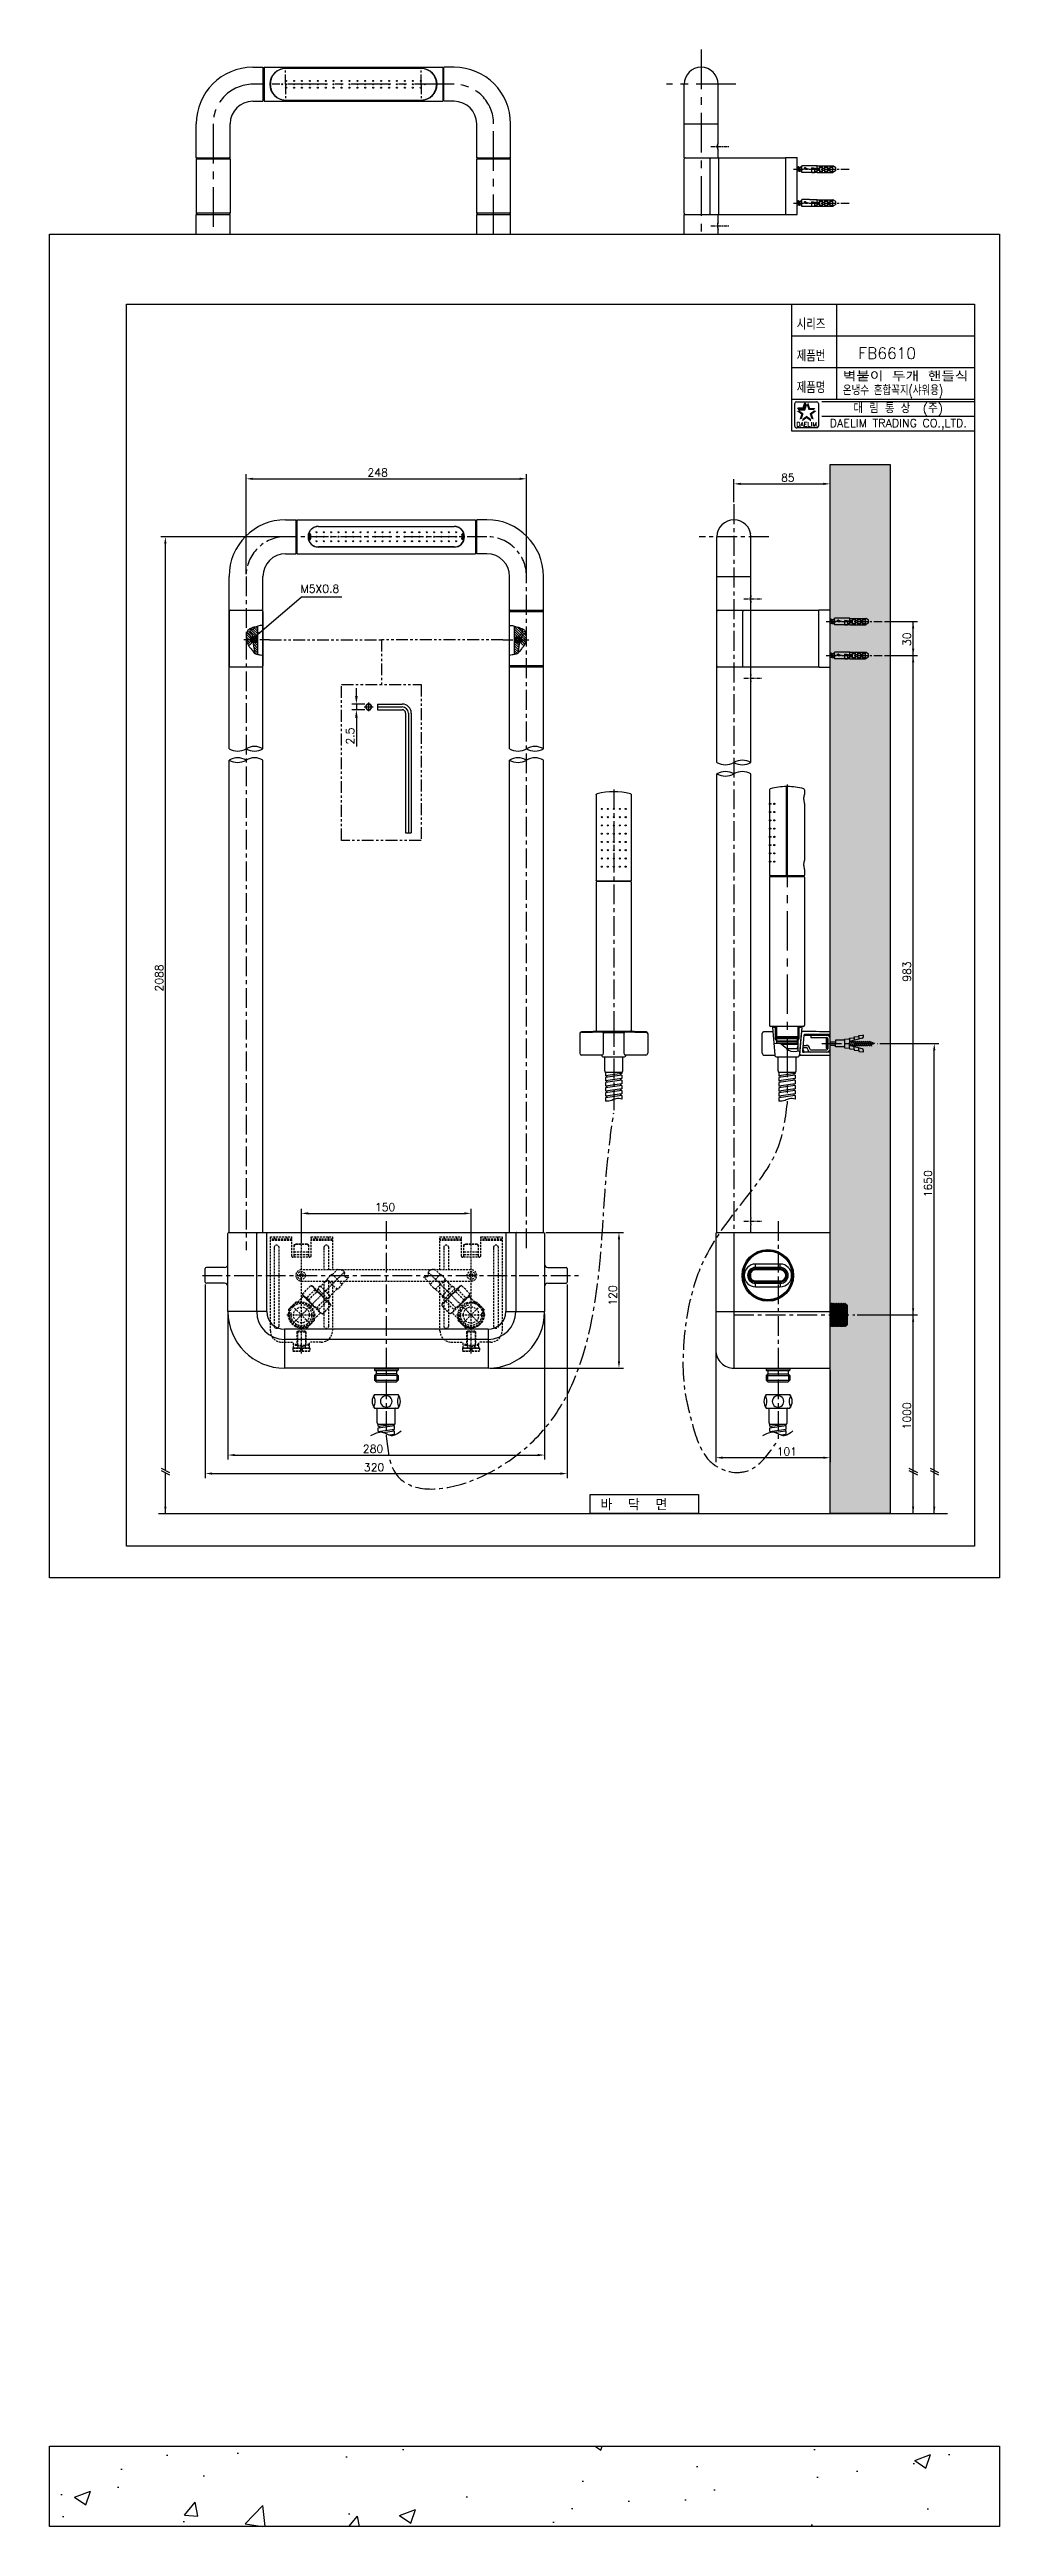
# Model space of a CAD drawing. Extents: x 1512 to 1932, y 441 to 1536.
import ezdxf
from ezdxf import colors
from ezdxf.entities.mleader import LeaderData, LeaderLine
from ezdxf.enums import TextEntityAlignment as Align
from ezdxf.math import Vec2, Vec3

# ---------------------------------------------------------------- set-up
doc = ezdxf.new("R2010")
doc.units = 0
doc.header["$LTSCALE"] = 7
doc.header["$MEASUREMENT"] = 0
for name, pattern in [('CENTER', [2, 1.25, -0.25, 0.25, -0.25]), ('HIDDEN', [0.375, 0.25, -0.125]), ('PHANTOM', [2.5, 1.25, -0.25, 0.25, -0.25, 0.25, -0.25])]:
    doc.linetypes.add(name, pattern=pattern)
doc.layers.get('0').update_dxf_attribs({"color": 2, "linetype": 'CONTINUOUS'})
for name, color, linetype in [('CENTER', 1, 'CENTER'), ('CL', 1, 'CENTER'), ('D', 2, 'CONTINUOUS'), ('DWG', 7, 'CONTINUOUS'), ('HD', 3, 'HIDDEN'), ('HT', 21, 'CONTINUOUS'), ('PH', 3, 'PHANTOM')]:
    doc.layers.add(name, color=color, linetype=linetype)
doc.styles.add('GHS', font='romans', dxfattribs={"bigfont": 'ghs'})
doc.styles.add('ROMANS', font='romans')
pattern_1 = [(45, (564.3803965176157, 2134.228030835827), (-0.2651650429449553, 0.2651650429449554), [])]
pattern_2 = [(135, (564.3803965176157, 2134.228030835827), (-0.5303300858899107, -0.5303300858899106), [])]

msp = doc.modelspace()

# ---------------------------------------------------------------- texts
at = {"color": 7, "linetype": 'Continuous'}
for s, height, style, p in [('대 림 통 상  (주)', 4, 'GHS', (1887.640570299869, 1377.019011478607)), ('DAELIM TRADING CO.,LTD.', 3.6, 'ROMANS', (1887.640570299869, 1370.251666669888))]:
    msp.add_text(s, height=height, dxfattribs=dict(at, style=style)).set_placement(p, align=Align.MIDDLE)
at = {"color": 2, "linetype": 'Continuous', "style": 'ROMANS'}
msp.add_text('DAELIM', height=2, dxfattribs=at).set_placement((1847.10771627712, 1369.25844125774), align=Align.CENTER)
at = {"layer": 'D', "style": 'GHS'}
for s, height, width, p in [('시리즈', 5, 0.8, (1842.720589385661, 1412.05330511899)), ('제품번', 5, 0.8, (1842.720589385661, 1398.05330511899)), ('제품명', 5, 0.8, (1842.720589385661, 1384.05330511899)), ('온냉수 혼합꼭지(샤워용)', 4, 0.75, (1863.128248791303, 1383.169187230118))]:
    msp.add_text(s, height=height, dxfattribs=dict(at, width=width)).set_placement(p)
at = {"layer": 'D', "color": 7, "style": 'GHS'}
msp.add_text('FB6610', height=5, dxfattribs=at).set_placement((1869.9891688517, 1399.16892653053))
at = {"layer": 'D', "style": 'GHS', "width": 1.105851893925399}
msp.add_text('벽붙이 두개 핸들식', height=4, dxfattribs=at).set_placement((1863.128248791303, 1389.288486051662), (1918.617439379826, 1389.288486051662), align=Align.FIT)
at = {"layer": 'D', "ltscale": 0.6, "style": 'GHS'}
msp.add_text('M5X0.8', height=3.5, dxfattribs=at).set_placement((1623.367456316864, 1295.834487514323))
at = {"layer": 'D', "lineweight": -3, "ltscale": 2, "style": 'GHS'}
msp.add_text('바  닥  면', height=5, dxfattribs=at).set_placement((1755.93434521923, 890.1866918712312))
at = {"layer": 'D', "ltscale": 0.6, "char_height": 3.5, "attachment_point": 5, "style": 'GHS'}
for s, insert in [('\\A1;248', (1657.453615120885, 1348.923220417923)), ('\\A1;85', (1838.829574963795, 1346.691311928577)), ('\\A1;150', (1660.760159904978, 1024.22018517489)), ('\\A1;280', (1655.415729489647, 917.4045482527499)), ('\\A1;320', (1655.860347493192, 909.2147698590443)), ('\\A1;101', (1838.371025656841, 916.2237713510794))]:
    msp.add_mtext(s, dxfattribs=dict(at, insert=insert))
at = {"layer": 'D', "ltscale": 0.6, "char_height": 3.5, "attachment_point": 5, "rotation": 90, "style": 'GHS'}
for s, insert in [('\\A1;30', (1891.450496429719, 1275.24369004408)), ('\\A1;2.5', (1645.293727079297, 1232.453732691919)), ('\\A1;2088', (1560.840287812036, 1125.562514140448)), ('\\A1;983', (1891.450496429719, 1128.380887448518)), ('\\A1;1650', (1900.783257789113, 1034.557304291582)), ('\\A1;120', (1761.40396872316, 985.1971281370161)), ('\\A1;1000', (1891.450496429719, 931.974807656653))]:
    msp.add_mtext(s, dxfattribs=dict(at, insert=insert))

# ---------------------------------------------------------------- blocks, each defined once
blk = doc.blocks.new('A$C16A823F9')
at = {"layer": 'HD', "ltscale": 0.5}
blk.add_line((20.7711028205631, 25.65904186736043), (-25.12778624799103, -20.23984720119552), dxfattribs=at)
at = {"layer": 'HD'}
for p, q in [((9.844840335910703, 23.92516753812197), (6.369851628525794, 20.45017883074252)), ((9.844840335910703, 23.92516753812197), (19.03722849133555, 14.73277938269894)), ((10.23374906555546, 23.53625880847176), (14.86275772747831, 28.16526747038733)), ((-20.62174828488423, -0.9163866382696142), (-15.36297231508797, 4.342389331530285)), ((-15.61321813433824, 4.835498793618171), (-16.06050932574362, 6.504812245733774)), ((-16.06048710715913, 6.505121459807924), (-8.798136441957467, 13.76747212500777)), ((-15.61305506834105, 4.835335727617348), (-16.06048710715913, 6.505121459807924)), ((-15.61321813433824, 4.835498793618171), (-15.61305506834105, 4.835335727617348)), ((-15.11602903523453, 4.338309694510826), (-15.61305506834105, 4.835335727617348)), ((-5.900199243540555, -4.877520097179513), (-15.37200169002972, 4.594282349298737)), ((-15.11602903523453, 4.338309694510826), (-5.900199243540555, -4.877520097179513)), ((-5.255389465128246, 10.19939659458032), (-12.47977823789915, 2.975007821794861)), ((-10.71925585956342, 1.220651817537146), (-3.499495885538636, 8.44041179157648)), ((-8.79813657658815, 13.76747210850772), (-8.798058954187582, 13.76747751540097)), ((-8.798136441957467, 13.76747212500777), (-7.12678891970063, 13.31963232745693)), ((-7.126829693977925, 13.31967310173786), (-8.798059125892905, 13.76747767838788)), ((-7.12678891970063, 13.31963232745693), (-7.126829693977925, 13.31967310173786)), ((-7.12678891970063, 13.31963232745693), (0.6524521804749384, 5.540391227275904)), ((-3.667287229243811, -5.831316812767909), (3.552472744777333, 1.38844316126233)), ((-3.413411806595832, 9.606255214352132), (-3.236635111297801, 9.42947851905592)), ((-3.236635111301439, 9.42947851905592), (-2.175974939516891, 10.49013869083865)), ((-2.175974939516891, 10.49013869083865), (-2.036721108179336, 10.35088485949746)), ((5.602199653530988, 2.711964097785312), (-2.036721108179336, 10.35088485949746)), ((8.429519492117834, -2.236676084365172), (-1.61440668380601, 7.80725009156231)), ((5.759906138180668, 19.1331265592089), (-0.1494170621117519, 13.2238033589183)), ((8.335864312128251, 4.7385219846783), (-0.1494170621117519, 13.2238033589183)), ((4.541539481750078, 1.651303926004402), (5.602199653530988, 2.711964097785312)), ((5.759906138180668, 19.1331265592089), (14.24518751242431, 10.64784518497072)), ((5.98858137901334, 19.60399040086486), (5.998254362177249, 19.6850250880525)), ((14.24518751242431, 10.64784518497072), (8.335864312128251, 4.7385219846783)), ((14.71605135406935, 10.87652042580339), (14.79708604126427, 10.88619340896184)), ((19.03722849133555, 14.73277938269894), (15.56223978395064, 11.25779067531766)), ((18.64831976167989, 15.12168811235097), (24.82982577191797, 21.30319412258905)), ((-28.41583278048711, -7.264437766370975), (-22.05187174988532, -0.900476735765551)), ((-28.05966937038829, -8.32770795766919), (-28.41583278048711, -7.971544547563099)), ((-20.98860155858711, -1.256640145864367), (-21.34476496868592, -0.900476735765551)), ((-5.788415782586526, -17.16393270306799), (-12.15237681318831, -23.52789373366613)), ((-6.144579192685342, -16.10066251176977), (-5.788415782586526, -16.45682592186859)), ((-5.900199243540555, -4.877520097179513), (-0.05686894824248157, -10.72085039248668)), ((-5.804325685083313, -15.73380923807053), (-0.5455497152906901, -10.47503326827064)), ((5.311457547784812, -0.3674504183254612), (-1.912931224989734, -7.591839191103645)), ((-0.05686894824248157, -10.72085039248668), (1.619430122194899, -11.17001337468173)), ((1.563026359344803, -11.10652994482734), (8.816479657398304, -3.853076646770205)), ((1.619739294765168, -11.1699911975993), (8.878254508977989, -3.911475983386481)), ((8.429519492117834, -2.236676084365172), (8.878260057161242, -3.911398672509677)), ((-13.21564700448653, -23.17173032356732), (-12.85948359438407, -23.52789373366613))]:
    blk.add_line(p, q, dxfattribs=at)
at = {"layer": 'HD', "lineweight": -3}
blk.add_line((-25.12778624805287, -4.188523268192512), (-9.076462315118988, -20.23984720113731), dxfattribs=at)
at = {"layer": 'HD', "flags": 128}
for points in [[(-16.06050898719332, 6.504811941626031), (-16.06051375098832, 6.504830192414374), (-16.06051767229292, 6.504849286582612), (-16.06052159403407, 6.504866695311648), (-16.06052551624089, 6.504884104511802), (-16.06052859595366, 6.504900671214273), (-16.06053083318329, 6.50491639543543), (-16.06053222791161, 6.504932963031024), (-16.06053362309467, 6.504947845209244), (-16.06053417581279, 6.504961884911609), (-16.06053472897838, 6.504975925072358), (-16.06053443962082, 6.504989122702682), (-16.06053415004499, 6.505002320122003), (-16.06053217414228, 6.505015517086576), (-16.06053104071179, 6.505027870643971), (-16.06052906388868, 6.505039380816015), (-16.06052624368385, 6.505050047595432), (-16.06052342299154, 6.505060713901912), (-16.0605189159869, 6.505071379760921), (-16.0605152514654, 6.505081202225483), (-16.06051074353672, 6.505090181297419), (-16.06050539223361, 6.505098316978547), (-16.06050004045755, 6.505106452194013), (-16.06049300235827, 6.505114586967466), (-16.06048680674576, 6.505121878348291)], [(-12.47977811004966, 2.975007944463869), (-12.70671979675899, 3.062632380482682), (-12.92372090329081, 3.154007218599872), (-13.13136451622995, 3.249224956067337), (-13.33018448773146, 3.348391233073926), (-13.5206721736904, 3.451621455624263), (-13.70328189990323, 3.559044575840744), (-13.878428001055, 3.670801816828316), (-14.04649619710472, 3.787047933830763), (-14.20784105057101, 3.907952043207843), (-14.3627906036636, 4.033695516156513), (-14.51164593861904, 4.164479968347223), (-14.65468919201157, 4.30051841551176), (-14.79217637043257, 4.442046633774225), (-14.92434747114748, 4.589318107369763), (-15.05142267216797, 4.742603590544604), (-15.17360570510573, 4.902202909714106), (-15.29108342293694, 5.068434416029049), (-15.40402916691164, 5.241646781627423), (-15.5126002302386, 5.422214777452609), (-15.61694206359607, 5.61054685052477), (-15.71718573990438, 5.807085960434051), (-15.81345131824492, 6.012312943290453), (-15.90584783097074, 6.22674987056962), (-15.99446906234152, 6.450965942967741)], [(-10.71925541748715, 1.220652178781165), (-10.79748450569605, 1.298677276239687), (-10.8753696329768, 1.376355041025818), (-10.95290091204151, 1.45367389997773), (-11.0300682534762, 1.530622077800217), (-11.10685861328602, 1.607189902242681), (-11.18326189558502, 1.683365591565234), (-11.25926716803588, 1.759138213406914), (-11.33486349396117, 1.834496831108481), (-11.41004035818332, 1.909430929481459), (-11.48478471670387, 1.983929150410404), (-11.55908774235286, 2.057980980840512), (-11.6329376533904, 2.131574639035534), (-11.70632351745371, 2.204699192641783), (-11.7792339742773, 2.277344967254976), (-11.85165766572027, 2.349500604745117), (-11.92358492385029, 2.421153065417457), (-11.995003966902, 2.492293939274532), (-12.06590301745018, 2.56291144887291), (-12.13627240323331, 2.632994236084414), (-12.20609992319442, 2.702531785726023), (-12.2753759072184, 2.77151274181233), (-12.34408773063842, 2.839926165544966), (-12.41222530402956, 2.907761967500846), (-12.47977811004966, 2.975007944463869)], [(-7.742808550294285, -2.854869503504233), (-9.454359813618794, -0.6142441478459659), (-9.51026188366086, -0.5404313530598301), (-9.566049102941179, -0.4661366096624988), (-9.621725477543805, -0.3913508539426402), (-9.677296905862022, -0.3160681875142473), (-9.732767815428815, -0.2402791252134193), (-9.788141788721987, -0.1639750269569049), (-9.843424513379432, -0.08714851921286026), (-9.898620206222404, -0.009790327547307243), (-9.953732869034866, 0.06810860744371894), (-10.00876756155776, 0.146556717249041), (-10.06372955212646, 0.2255626419573673), (-10.11862305325849, 0.3051356517044042), (-10.17345249249411, 0.3852852316504141), (-10.22822145229657, 0.4660217077616835), (-10.28293730619407, 0.5473524535518663), (-10.33760216579685, 0.6292896958912024), (-10.39222150587739, 0.7118422812909557), (-10.44680101838821, 0.795019273449725), (-10.50134428363162, 0.8788326820467773), (-10.5558569957102, 0.963291572930757), (-10.61034336498778, 1.048406899953989), (-10.66480803188097, 1.134190047037919), (-10.71925541748715, 1.220652178781165)], [(-8.741016031908657, 13.70441897341334), (-8.515971617252944, 13.61612422343751), (-8.30077068616447, 13.5240569961461), (-8.094837306016416, 13.42812183299247), (-7.897645832257695, 13.32821329349645), (-7.708708063291851, 13.22421027512064), (-7.527579570836679, 13.11598318653341), (-7.353847911985213, 13.00338721732078), (-7.187132842092979, 12.88626381526046), (-7.027084641787951, 12.76444238508702), (-6.873380328070198, 12.63773565665178), (-6.725720712103794, 12.50594095739871), (-6.583828931034077, 12.36883747979482), (-6.447450661999028, 12.22618775969931), (-6.316350129945931, 12.07773410571099), (-6.190309899091517, 11.92319712617609), (-6.069128563442064, 11.76227468412253), (-5.952622440152481, 11.59464021891108), (-5.84062051305591, 11.41993937555708), (-5.732967610783817, 11.23778854679767), (-5.629521243699855, 11.04777128846763), (-5.530151617811498, 10.84943664759521), (-5.434741644476162, 10.64229327150497), (-5.343185259862366, 10.4258068844174), (-5.255389546353399, 10.19939650817832)], [(-5.255389546353399, 10.19939650817832), (-5.188084112185607, 10.13193765949109), (-5.120188857345056, 10.06389067598866), (-5.051714716319111, 9.995267335118115), (-4.982673260117735, 9.926077943482596), (-4.913074369589594, 9.856333646330313), (-4.842930245784373, 9.786045801771252), (-4.772250980287936, 9.715225344327337), (-4.701047931212088, 9.643882789181589), (-4.629331613748946, 9.572029494460367), (-4.557113592465612, 9.499676603258195), (-4.484404386832466, 9.426834635058185), (-4.411215350690327, 9.353514943690243), (-4.337557001381356, 9.279728046492892), (-4.263440903461742, 9.20548592949308), (-4.188877152791974, 9.13079868856039), (-4.113877737563598, 9.055677890406514), (-4.038453170811408, 8.980134048069885), (-3.962614180600212, 8.904178311091528), (-3.886371701450116, 8.82782161398245), (-3.809737512947322, 8.751075736328858), (-3.732721285196021, 8.673950348242215), (-3.655335429994011, 8.596457440044105), (-3.577589619588252, 8.518607526923006), (-3.499495842166652, 8.440411754125307)], [(5.311457461382815, -0.3674504995487951), (5.243998612695577, -0.3001450653882785), (5.175951629196788, -0.232249810538633), (5.107328288322606, -0.1637756695163262), (5.038138896688906, -0.09473421331858844), (4.968394599538442, -0.0251353227886284), (4.898106754979381, 0.04500880101477378), (4.827286297531828, 0.1156880665148492), (4.755943742384261, 0.1868911155943351), (4.684090447663039, 0.2586074330556585), (4.611737556460866, 0.3308254543426301), (4.538895588266314, 0.4035346599684999), (4.465575896891096, 0.4767236961070012), (4.391788999699202, 0.5503820454177912), (4.317546882703027, 0.624498143339224), (4.242859641763062, 0.6990618940071727), (4.167738843618281, 0.7740613092391868), (4.092195001274376, 0.8494858759913768), (4.016239264299656, 0.9253248662025726), (3.939882567192399, 1.00156734535085), (3.86313668953153, 1.078201533855463), (3.786011301443068, 1.155217761606764), (3.708518393250415, 1.232603616808774), (3.630668480127497, 1.310349427210895), (3.552472707331617, 1.388443204636133)], [(-7.742808550294285, -2.854869503498776), (-5.50218319463238, -4.566420766823285), (-5.428370399848063, -4.622322836868989), (-5.354075656450732, -4.678110056151127), (-5.279289900729054, -4.733786430751934), (-5.204007234304299, -4.789357859068332), (-5.12821817200529, -4.844828768636944), (-5.051914073748776, -4.900202741926478), (-4.975087565999274, -4.955485466585742), (-4.897729374333721, -5.010681159432352), (-4.819830439348152, -5.065793822242995), (-4.741382329539192, -5.120828514762252), (-4.662376404830866, -5.17579050533277), (-4.582803395085648, -5.23068400646298), (-4.502653815132362, -5.285513445702236), (-4.42191733902655, -5.340282405504695), (-4.340586593232729, -5.394998259398562), (-4.258649350897031, -5.449663119003162), (-4.176096765495458, -5.504282459083697), (-4.092919773338508, -5.558861971592705), (-4.009106364737818, -5.613405236839753), (-3.924647473857476, -5.66791794891833), (-3.839532146830607, -5.722404318190456), (-3.753748999752133, -5.776868985081819), (-3.66728686800343, -5.831316370695276)], [(-3.66728686800343, -5.831316370695276), (-3.589261770550365, -5.909545458902357), (-3.511584005766053, -5.98743058618129), (-3.434265146806865, -6.064961865249643), (-3.357316968988016, -6.142129206684331), (-3.280749144541915, -6.218919566490513), (-3.204573455222999, -6.295322848793148), (-3.128800833383139, -6.371328121240367), (-3.053442215677933, -6.446924447167476), (-2.978508117303136, -6.522101311387814), (-2.904009896374191, -6.596845669912), (-2.829958065947721, -6.671148695557349), (-2.756364407749061, -6.744998606594891), (-2.683239854140993, -6.81838447066184), (-2.610594079535076, -6.891294927481795), (-2.538438442043116, -6.963718618928397), (-2.466785981367138, -7.035645877054776), (-2.395645107510063, -7.107064920110133), (-2.325027597918961, -7.177963970656492), (-2.254944810702, -7.248333356437797), (-2.185407261058572, -7.318160876398906), (-2.116426304975903, -7.387436860422895), (-2.048012881241448, -7.456148683844731), (-1.980177079287387, -7.524286257234053), (-1.912931102324364, -7.591839063255975)], [(-1.912931102324364, -7.591839063255975), (-1.825306666305551, -7.81878074996348), (-1.733931828184723, -8.035781856498943), (-1.63871409071362, -8.243425469432623), (-1.539547813710669, -8.44224544093413), (-1.436317591160332, -8.632733126893072), (-1.32889447094567, -8.815342853104084), (-1.217137229956279, -8.990488954254033), (-1.10089111295747, -9.158557150312845), (-0.9799870035749336, -9.319902003771858), (-0.8542435306299012, -9.47485155686445), (-0.7234590784355532, -9.623706891821712), (-0.5874206312728347, -9.766750145212427), (-0.4458924130085506, -9.904237323637062), (-0.2986209394111938, -10.03640842434834), (-0.1453354562363529, -10.16348362537065), (0.01426386292951065, -10.28566665831022), (0.1804953692517302, -10.40314437613779), (0.3537077348482853, -10.51609012011613), (0.5342757306680141, -10.62466118344128), (0.7226078037456318, -10.72900301680056), (0.9191469136458181, -10.82924669310523), (1.124373896509496, -10.92551227144213), (1.338810823788663, -11.01790878417523), (1.563026896183146, -11.10653001554238)], [(1.563026896183146, -11.10653001554238), (1.568085007758782, -11.11188484093145), (1.57290041309534, -11.11699864595721), (1.57747564690726, -11.12187059358439), (1.581811558851768, -11.12650321934052), (1.585907311764458, -11.13089568606301), (1.589765441021882, -11.13505052913752), (1.593385952673998, -11.13896775460125), (1.596769696097908, -11.14264821184042), (1.599918363219331, -11.14609190689589), (1.602831117390451, -11.14930137488591), (1.605510493754991, -11.15227577918267), (1.60795649859574, -11.15501849784414), (1.610169980911451, -11.15752700810117), (1.612151790013741, -11.1598038451375), (1.613903618006589, -11.16185070107531), (1.615425471147319, -11.16366589627796), (1.616718198540184, -11.16525365160851), (1.617783492354647, -11.16661228749399), (1.618620515964722, -11.16774265316599), (1.61923180435042, -11.16864728362452), (1.619618206703308, -11.16932534216721), (1.619778043412225, -11.16977852093805), (1.619715535405703, -11.17000766912679), (1.619430688930152, -11.17001279296528)], [(8.816479926626926, -3.853076985102234), (8.728185176649276, -3.628032570446521), (8.63611794935423, -3.412831639358046), (8.540182786200603, -3.206898259213631), (8.440274246702756, -3.009706785451272), (8.33627122832695, -2.820769016485428), (8.228044139741542, -2.639640524030256), (8.115448170527088, -2.46590886517879), (7.998324768468592, -2.299193795286556), (7.876503338291514, -2.139145594981528), (7.749796609859914, -1.985441281263775), (7.618001910606836, -1.837781665293733), (7.480898433004768, -1.695889884231292), (7.338248712909262, -1.559511615196243), (7.189795058922755, -1.428411083143146), (7.035258079387859, -1.30237085229237), (6.87433563733066, -1.181189516639279), (6.706701172115572, -1.064683393353334), (6.53200032875975, -0.9526814662476681), (6.349849500002165, -0.8450285639810318), (6.15983224167212, -0.7415821968970704), (5.961497600801522, -0.642212571012351), (5.754354224711278, -0.546802597669739), (5.537867837629165, -0.4552462130632193), (5.311457461382815, -0.3674504995487951)], [(8.87825967614117, -3.911398164229468), (8.87820517489672, -3.911486119337496), (8.877936754604889, -3.911360155394505), (8.877454198664054, -3.911020477265993), (8.876756869078235, -3.910466025499773), (8.875843706278829, -3.909696161979809), (8.874714915182267, -3.908710670171786), (8.873367961223266, -3.907507015497686), (8.871803470585292, -3.906086245611732), (8.87001996249819, -3.904446458273014), (8.86801722024029, -3.902587858239713), (8.865793973509426, -3.900508332266327), (8.863349584462412, -3.898208506911033), (8.860682993599767, -3.895686058263891), (8.85779377338622, -3.892941401747521), (8.854681285873085, -3.889973477922467), (8.85134468234537, -3.886781438079197), (8.847782060274767, -3.883363801171072), (8.843994678300078, -3.879720982884464), (8.839979580381623, -3.875850870123031), (8.835737814126333, -3.871754089032038), (8.831267688048683, -3.867428948109591), (8.826568142285396, -3.862874808975903), (8.82163959306854, -3.858091244923344), (8.816479926626926, -3.853076985102234)]]:
    blk.add_lwpolyline(points, dxfattribs=at)
at = {"layer": 'HD'}
for points in [[(-3.499495842166652, 8.440411754125307), (-3.197892325824796, 8.248726375766637), (-2.904396611920674, 8.05669119175218), (-2.618555827186356, 7.864098623473183), (-2.339943655122624, 7.670742360987788), (-2.068157174999214, 7.476420102551856), (-1.802816010302195, 7.280929331360312), (-1.543558326953644, 7.084068371357716), (-1.290041575179202, 6.885635864713549), (-1.041939962848119, 6.685429088091041), (-0.7989424427541962, 6.483243625816613), (-0.5607521965321212, 6.278872853783469), (-0.3270855197297351, 6.072106824503862), (-0.09766983052031719, 5.862731961766258), (0.1277566307289817, 5.650529917178574), (0.3494463205606735, 5.435277315511485), (0.4483159993942536, 5.336255046189763)], [(3.552472707331617, 1.388443204636133), (3.360787328976585, 1.690046720974351), (3.16875214495667, 1.983542434876654), (2.976159576672217, 2.269383219616429), (2.782803314195917, 2.547995391674704), (2.588481055754528, 2.819781871798114), (2.392990284559346, 3.085123036496952), (2.196129324558569, 3.344380719845503), (1.997696817914402, 3.597897471619945), (1.797490041295532, 3.845999083951028), (1.595304579022923, 4.08899660404677), (1.390933806989779, 4.327186850263388), (1.184167777708353, 4.56085352707305), (0.9747929149671108, 4.79026921627883), (0.7625908703812456, 5.015695677520853), (0.5473382687159756, 5.237385367363458), (0.4483159993942536, 5.336255046187944)]]:
    blk.add_lwpolyline(points, dxfattribs=at)
for radius in [10.5, 7.000000000000001]:
    blk.add_circle((-17.10212428158775, -12.21418523466491), radius, dxfattribs=at)
for centre, radius, start, end in [((-0.691981752654101, 11.33959788188076), 1.650000000000013, 177.0731287998349, 214.655049257667), ((-0.691981752654101, 11.33959788188076), 1.65, 90.54071027116568, 177.0731287998349), ((-0.691981752654101, 11.33959788188076), 1.65, 214.655049257667, 225), ((-0.715102487061813, 13.78948878386655), 0.8000000000000002, 270.5407102711657, 315), ((6.45165883509253, 4.195957294141408), 1.65, 225, 359.4592897288343), ((5.194220713226969, 19.69881198415897), 0.8000000000000003, 315, 353.192902016856), ((7.289090444064641, 19.53094001520003), 1.3, 135, 173.192902016856), ((8.901549737074674, 4.172836559730058), 0.8000000000000002, 135, 179.4592897288343), ((14.81087293736709, 10.08215976002248), 0.8000000000000002, 96.80709798314398, 135), ((14.64300096840816, 12.17702949086197), 1.3, 276.807097983144, 315), ((-28.06227938988741, -7.617991156967037), 0.5, 134.9999999997421, 225.000000000258), ((-17.10212428158775, -12.21418523466491), 11.35, 88.79579575671387, 1.20420424328614), ((-28.41321765519024, -8.68124216776414), 0.4999914135, 342.6519840530609, 44.99885951720673), ((-17.10212428158775, -12.21418523466491), 9.3, 167.5813184942027, 77.58131849419149), ((-21.69831835928562, -1.254030126368889), 0.5, 45.00000000025793, 134.9999999997421), ((-20.97530167548757, -0.5628332476662763), 0.5, 225.000000000258, 314.999999999742), ((-20.63502828258424, -0.9031066405696038), 0.5, 224.9968654261744, 287.3457435451334), ((-5.79103090798526, -15.74712830166754), 0.4999914135, 162.6519840530609, 224.9988595172067), ((-5.450772294585477, -16.0873626286666), 0.5, 134.9999999997421, 225.000000000258), ((-6.141969173186226, -16.81037931246465), 0.5, 314.999999999742, 45.00000000025793), ((-13.56918121458511, -23.5252786082674), 0.4999914135, 45.00114048330912, 107.3457435451335), ((-12.50593020378801, -23.17434034307007), 0.5, 225.000000000258, 314.999999999742)]:
    blk.add_arc(centre, radius, start, end, dxfattribs=at)
at = {"layer": 'HD', "ltscale": 0.6}
blk.add_spline([(14.86275772747831, 28.16526747038733), (20.7711028205631, 25.65904186735861), (20.977483962306, 22.05397251071918), (24.82982577191797, 21.30319412258905)], degree=3, dxfattribs=at)
blk = doc.blocks.new('A$C06706724')
at = {"layer": 'HD', "color": 21}
for p, q in [((-105.2219451674446, 12.88103600446448), (-105.2219451674446, 95.88103600446448)), ((-105.2219451674446, 95.88103600446448), (-86.22194516744457, 95.88103600446448)), ((-86.22194516744457, 93.88103600446448), (-105.2219451674446, 93.88103600446448)), ((-86.22194516744457, 92.88103600446448), (-105.2219451674446, 92.88103600446448)), ((-101.2219451674446, 93.88103600446448), (-101.2219451674446, 95.88103600446448)), ((-90.22194516744457, 93.88103600446448), (-90.22194516744457, 95.88103600446448)), ((-86.22194516744457, 78.88103600446448), (-86.22194516744457, 95.88103600446448)), ((-84.22194516744457, 78.88103600446448), (-84.22194516744457, 87.9491843519645)), ((-82.22194516744457, 89.36339791426508), (-82.22194516744457, 89.88103600446448)), ((-82.22194516744457, 89.88103600446448), (-73.22194516744457, 89.88103600446448)), ((-82.22194516744457, 89.36339791426508), (-73.22194516744457, 89.36339791426508)), ((-77.72194516744457, -7.118963995537342), (-77.72194516744457, 97.88103600446448)), ((-73.22194516744457, 89.88103600446448), (-73.22194516744457, 89.36339791426508)), ((-71.22194516744457, 78.88103600446448), (-71.22194516744457, 87.9491843519645)), ((-69.22194516744457, 78.88103600446448), (-69.22194516744457, 95.88103600446448)), ((-69.22194516744457, 95.88103600446448), (-50.22194516744457, 95.88103600446448)), ((-50.22194516744457, 93.88103600446448), (-69.22194516744457, 93.88103600446448)), ((-50.22194516744457, 92.88103600446448), (-69.22194516744457, 92.88103600446448)), ((-65.22194516744457, 95.88103600446448), (-65.22194516744457, 93.88103600446448)), ((-54.22194516744457, 95.88103600446448), (-54.22194516744457, 93.88103600446448)), ((-50.22194516744457, 95.88103600446448), (-50.22194516744457, 66.88103600446448)), ((44.77805483255543, 66.88103600446448), (44.77805483255543, 95.88103600446448)), ((44.77805483255543, 95.88103600446448), (63.77805483255543, 95.88103600446448)), ((63.77805483255543, 93.88103600446448), (44.77805483255543, 93.88103600446448)), ((63.77805483255543, 92.88103600446448), (44.77805483255543, 92.88103600446448)), ((48.77805483255543, 93.88103600446448), (48.77805483255543, 95.88103600446448)), ((59.77805483255543, 93.88103600446448), (59.77805483255543, 95.88103600446448)), ((63.77805483255543, 78.88103600446448), (63.77805483255543, 95.88103600446448)), ((65.77805483255543, 78.88103600446448), (65.77805483255543, 87.9491843519645)), ((67.77805483255543, 89.88103600446448), (76.77805483255543, 89.88103600446448)), ((67.77805483255543, 89.36339791426508), (67.77805483255543, 89.88103600446448)), ((67.77805483255543, 89.36339791426508), (76.77805483255543, 89.36339791426508)), ((72.27805483255725, -7.118963995537342), (72.27805483255543, 97.88103600446448)), ((76.77805483255543, 89.88103600446448), (76.77805483255543, 89.36339791426508)), ((78.77805483255543, 78.88103600446448), (78.77805483255543, 87.9491843519645)), ((80.77805483255543, 95.88103600446448), (99.77805483255543, 95.88103600446448)), ((80.77805483255543, 78.88103600446448), (80.77805483255543, 95.88103600446448)), ((99.77805483255543, 93.88103600446448), (80.77805483255543, 93.88103600446448)), ((99.77805483255543, 92.88103600446448), (80.77805483255543, 92.88103600446448)), ((84.77805483255543, 95.88103600446448), (84.77805483255543, 93.88103600446448)), ((95.77805483255543, 95.88103600446448), (95.77805483255543, 93.88103600446448)), ((99.77805483255543, 95.88103600446448), (99.77805483255543, 12.88103600446448)), ((-101.9539959750437, 86.38103600446448), (-101.9539959750437, 17.38103600446448)), ((-97.48989435994372, 17.38103600446448), (-97.48989435994372, 86.38103600446448)), ((-84.32726810284476, 78.43432250566548), (-71.11662223214444, 78.43432250566548)), ((-84.22194516744457, 82.79771863336464), (-71.22194516744457, 82.79771863336464)), ((-84.22194516744457, 80.23387994166478), (-71.22194516744457, 80.23387994166478)), ((72.27805483255543, 66.88103600446448), (-77.72194516744457, 66.88103600446448)), ((-57.95399597504365, 86.38103600446448), (-57.95399597504365, 66.88103600446448)), ((-53.48989435994372, 66.88103600446448), (-53.48989435994372, 86.38103600446448)), ((48.04600402495635, 86.38103600446448), (48.04600402495635, 66.88103600446448)), ((52.51010564005628, 66.88103600446448), (52.51010564005628, 86.38103600446448)), ((65.67273189715524, 78.43432250566548), (78.88337776785556, 78.43432250566548)), ((65.77805483255543, 82.79771863336464), (78.77805483255543, 82.79771863336464)), ((65.77805483255543, 80.23387994166478), (78.77805483255543, 80.23387994166478)), ((92.04600402495635, 86.38103600446448), (92.04600402495635, 17.38103600446448)), ((96.51010564005628, 17.38103600446448), (96.51010564005628, 86.38103600446448)), ((-77.72194516744457, 56.88103600446448), (72.27805483255543, 56.88103600446448)), ((-57.95399597504365, 56.88103600446448), (-57.95399597504365, 17.38103600446448)), ((-53.48989435994372, 17.38103600446448), (-53.48989435994372, 56.88103600446448)), ((-50.22194516744457, 56.88103600446448), (-50.22194516744457, 12.88103600446448)), ((44.77805483255543, 12.88103600446448), (44.77805483255543, 56.88103600446448)), ((48.04600402495635, 56.88103600446448), (48.04600402495635, 17.38103600446448)), ((52.51010564005628, 17.38103600446448), (52.51010564005628, 56.88103600446448)), ((-90.72194516744457, 26.88103600446448), (-64.72194516744457, 26.88103600446448)), ((59.27805483255543, 26.88103600446448), (85.27805483255543, 26.88103600446448)), ((-95.22194516744457, 2.881036004464477), (-84.72194516744457, 2.881036004464477)), ((-84.72194516744457, -2.118963995535523), (-84.72194516744457, 2.881036004464477)), ((-81.72194516744457, 0.8810360044644767), (-84.72194516744457, 0.8810360044644767)), ((-81.72194516744457, 11.88103600446448), (-80.72194516744457, 12.88103600446448)), ((-81.72194516744457, 11.88103600446448), (-81.72194516744457, 0.1310360044626577)), ((-81.72194516744457, 11.88103600446448), (-73.72194516744457, 11.88103600446266)), ((-80.97194516744457, -0.6189639955355233), (-81.72194516744275, 0.1310360044626577)), ((-81.72194516744457, 0.1310360044626577), (-73.72194516744639, 0.1310360044626577)), ((-81.22194516744457, 12.38103600446448), (-81.22194516744457, -0.3689639955355233)), ((-80.72194516744457, 12.88103600446448), (-74.72194516744457, 12.88103600446266)), ((-74.72194516744457, 12.88103600446266), (-73.72194516744457, 11.88103600446266)), ((-74.47194516744457, -0.6189639955355233), (-73.72194516744639, 0.1310360044626577)), ((-74.22194516744457, 12.38103600446266), (-74.22194516744457, -0.3689639955373423)), ((-73.72194516744457, 11.88103600446266), (-73.72194516744639, 0.1310360044626577)), ((-70.72194516744457, 0.8810360044644767), (-73.72194516744639, 0.8810360044644767)), ((-70.72194516744457, -2.118963995535523), (-70.72194516744457, 2.881036004464477)), ((-60.22194516744457, 2.881036004464477), (-70.72194516744457, 2.881036004464477)), ((54.77805483255543, 2.881036004464477), (65.27805483255543, 2.881036004464477)), ((65.27805483255543, -2.118963995535523), (65.27805483255543, 2.881036004464477)), ((68.27805483255543, 0.8810360044644767), (65.27805483255543, 0.8810360044644767)), ((68.27805483255361, 11.88103600446448), (69.27805483255361, 12.88103600446448)), ((68.27805483255361, 11.88103600446448), (68.27805483255361, 0.1310360044626577)), ((68.27805483255361, 11.88103600446448), (76.27805483255361, 11.88103600446266)), ((69.02805483255361, -0.6189639955355233), (68.27805483255543, 0.1310360044626577)), ((68.27805483255361, 0.1310360044626577), (76.27805483255361, 0.1310360044626577)), ((68.77805483255361, 12.38103600446448), (68.77805483255361, -0.3689639955355233)), ((69.27805483255361, 12.88103600446448), (75.27805483255361, 12.88103600446266)), ((75.27805483255361, 12.88103600446266), (76.27805483255361, 11.88103600446266)), ((75.52805483255361, -0.6189639955355233), (76.27805483255361, 0.1310360044626577)), ((75.77805483255361, 12.38103600446266), (75.77805483255361, -0.3689639955373423)), ((76.27805483255361, 11.88103600446266), (76.27805483255361, 0.1310360044626577)), ((79.27805483255543, 0.8810360044644767), (76.27805483255361, 0.8810360044644767)), ((89.77805483255543, 2.881036004464477), (79.27805483255543, 2.881036004464477)), ((79.27805483255543, -2.118963995535523), (79.27805483255543, 2.881036004464477)), ((-84.92194516744348, -2.118963995535523), (-85.22194516744457, -2.418963995534796)), ((-85.22194516744457, -2.418963995534796), (-70.22194516744457, -2.418963995534796)), ((-85.22194516744457, -2.418963995534796), (-85.22194516744457, -4.818963995536251)), ((-85.22194516744457, -4.818963995536251), (-78.47194516744457, -4.818963995536251)), ((-85.22194516744457, -4.818963995536251), (-84.92194516744348, -5.118963995535523)), ((-84.92194516744348, -2.118963995535523), (-70.52194516744385, -2.118963995535523)), ((-84.92194516744348, -5.118963995535523), (-78.47194516744457, -5.118963995535523)), ((-81.72194516744457, -0.1189639955355233), (-84.72194516744457, -0.1189639955355233)), ((-84.72194516744457, -2.118963995535523), (-70.72194516744457, -2.118963995535523)), ((-80.97194516744457, -0.6189639955355233), (-80.97194516744639, -2.118963995535523)), ((-77.72194516744457, -0.6189639955355233), (-80.97194516744457, -0.6189639955355233)), ((-78.47194516744457, -3.118963995535523), (-78.47194516744457, -5.118963995535523)), ((-78.47194516744457, -3.118963995535523), (-76.97194516744457, -3.118963995535523)), ((-77.72194516744457, -0.6189639955355233), (-74.47194516744457, -0.6189639955355233)), ((-76.97194516744457, -3.118963995535523), (-76.97194516744457, -5.118963995535523)), ((-76.97194516744457, -4.818963995536251), (-70.22194516744457, -4.818963995536251)), ((-76.97194516744457, -5.118963995535523), (-70.52194516744385, -5.118963995535523)), ((-74.47194516744457, -0.6189639955355233), (-74.47194516744275, -2.118963995535523)), ((-70.72194516744457, -0.1189639955355233), (-73.72194516744639, -0.1189639955355233)), ((-70.52194516744385, -2.118963995535523), (-70.22194516744457, -2.418963995534796)), ((-70.22194516744457, -4.818963995536251), (-70.52194516744385, -5.118963995535523)), ((-70.22194516744457, -2.418963995534796), (-70.22194516744457, -4.818963995536251)), ((65.07805483255652, -2.118963995535523), (64.77805483255361, -2.418963995534796)), ((64.77805483255361, -2.418963995534796), (79.77805483255361, -2.418963995534796)), ((64.77805483255361, -2.418963995534796), (64.77805483255361, -4.818963995536251)), ((64.77805483255361, -4.818963995536251), (71.52805483255361, -4.818963995536251)), ((64.77805483255361, -4.818963995536251), (65.07805483255652, -5.118963995535523)), ((65.07805483255652, -2.118963995535523), (79.47805483255434, -2.118963995535523)), ((65.07805483255652, -5.118963995535523), (71.52805483255361, -5.118963995535523)), ((68.27805483255543, -0.1189639955355233), (65.27805483255543, -0.1189639955355233)), ((65.27805483255543, -2.118963995535523), (79.27805483255543, -2.118963995535523)), ((69.02805483255361, -0.6189639955355233), (69.02805483255361, -2.118963995535523)), ((72.27805483255361, -0.6189639955355233), (69.02805483255361, -0.6189639955355233)), ((71.52805483255361, -3.118963995535523), (71.52805483255361, -5.118963995535523)), ((71.52805483255361, -3.118963995535523), (73.02805483255361, -3.118963995535523)), ((72.27805483255361, -0.6189639955355233), (75.52805483255361, -0.6189639955355233)), ((73.02805483255361, -3.118963995535523), (73.02805483255361, -5.118963995535523)), ((73.02805483255361, -4.818963995536251), (79.77805483255361, -4.818963995536251)), ((73.02805483255361, -5.118963995535523), (79.47805483255434, -5.118963995535523)), ((75.52805483255361, -0.6189639955355233), (75.52805483255543, -2.118963995535523)), ((79.27805483255543, -0.1189639955355233), (76.27805483255361, -0.1189639955355233)), ((79.47805483255434, -2.118963995535523), (79.77805483255361, -2.418963995534796)), ((79.77805483255361, -4.818963995536251), (79.47805483255434, -5.118963995535523)), ((79.77805483255361, -2.418963995534796), (79.77805483255361, -4.818963995536251))]:
    blk.add_line(p, q, dxfattribs=at)
for centre, radius in [((-77.72194516744457, 61.88103600446448), 3.5), ((-77.72194516744457, 61.88103600446448), 1.5), ((72.27805483255543, 61.88103600446448), 3.5), ((72.27805483255543, 61.88103600446448), 1.5), ((-77.72194516744457, 26.88103600446448), 11.5), ((72.27805483255543, 26.88103600446448), 11.5)]:
    blk.add_circle(centre, radius, dxfattribs=at)
for centre, radius, start, end in [((-99.72194516744457, 86.38103600446448), 2.2320508076, 0, 180), ((-73.10235866134462, 87.42989631486489), 1.8804142177, 0.05027350075765042, 15.47252757281128), ((-55.72194516744457, 86.38103600446448), 2.2320508076, 0, 180), ((50.27805483255543, 86.38103600446448), 2.2320508076, 0, 180), ((76.89764133865538, 87.42989631486489), 1.8804142177, 0.05027350075765042, 15.47252757281128), ((94.27805483255543, 86.38103600446448), 2.2320508076, 0, 180), ((-85.22194516744457, 78.88103600446448), 1, 180, 0), ((-77.72194516744457, 61.88103600446448), 5, 90, 270), ((-70.22194516744457, 78.88103600446448), 1, 180, 0), ((64.77805483255543, 78.88103600446448), 1, 180, 0), ((72.27805483255543, 61.88103600446448), 5, 270, 90), ((79.77805483255543, 78.88103600446448), 1, 180, 0), ((-95.22194516744457, 12.88103600446448), 10, 180, 270), ((-99.72194516744457, 17.38103600446448), 2.2320508076, 180, 0), ((-60.22194516744457, 12.88103600446448), 10, 270, 0), ((-55.72194516744457, 17.38103600446448), 2.2320508076, 180, 0), ((54.77805483255543, 12.88103600446448), 10, 180, 270), ((50.27805483255543, 17.38103600446448), 2.2320508076, 180, 0), ((89.77805483255543, 12.88103600446448), 10, 270, 0), ((94.27805483255543, 17.38103600446448), 2.2320508076, 180, 0)]:
    blk.add_arc(centre, radius, start, end, dxfattribs=at)
for points, knots in [([(-84.22194516744457, 87.9491843519645), (-84.22194516744457, 88.20080289736507), (-84.11655217364387, 88.71221459756453), (-83.66884791724442, 89.3543247954658), (-83.00435026644482, 89.78166377616435), (-82.48175271884611, 89.88103600446448), (-82.22194516744457, 89.88103600446448)], [0, 0, 0, 0, 0.2460020097, 0.4943392461, 0.7459917762999999, 1, 1, 1, 1]), ([(-82.22194516744457, 89.36339791426508), (-82.48175271884611, 89.36339791426508), (-83.00435026644482, 89.26402568596495), (-83.66884791724442, 88.83668670526458), (-84.11655217364387, 88.19457650736513), (-84.22194516744457, 87.68316480716385), (-84.22194516744457, 87.43154626166506)], [0, 0, 0, 0, 0.2540082237, 0.5056607539, 0.7539979903, 1, 1, 1, 1]), ([(-73.22194516744457, 89.88103600446448), (-72.96213761604486, 89.88103600446448), (-72.4395400685462, 89.78166377616435), (-71.77504241774477, 89.3543247954658), (-71.32733816134532, 88.71221459756453), (-71.22194516744457, 88.20080289736507), (-71.22194516744457, 87.9491843519645)], [0, 0, 0, 0, 0.2540082237, 0.5056607539, 0.7539979903, 1, 1, 1, 1]), ([(-71.2900935149446, 87.93154626166506), (-71.34647258724362, 88.13494283326509), (-71.5311154513438, 88.52747819906472), (-71.98550445684486, 88.99371473586507), (-72.56923644194467, 89.29443380126395), (-73.0049257593455, 89.36339791426508), (-73.22194516744457, 89.36339791426508)], [0, 0, 0, 0, 0.246306643, 0.4952106570000001, 0.7467456785, 1, 1, 1, 1]), ([(65.77805483255543, 87.9491843519645), (65.77805483255543, 88.20080289736507), (65.88344782635613, 88.71221459756453), (66.33115208275558, 89.3543247954658), (66.99564973355518, 89.78166377616435), (67.51824728115389, 89.88103600446448), (67.77805483255543, 89.88103600446448)], [0, 0, 0, 0, 0.2460020097, 0.4943392461, 0.7459917762999999, 1, 1, 1, 1]), ([(67.77805483255543, 89.36339791426508), (67.51824728115389, 89.36339791426508), (66.99564973355518, 89.26402568596495), (66.33115208275558, 88.83668670526458), (65.88344782635613, 88.19457650736513), (65.77805483255543, 87.68316480716385), (65.77805483255543, 87.43154626166506)], [0, 0, 0, 0, 0.2540082237, 0.5056607539, 0.7539979903, 1, 1, 1, 1]), ([(76.77805483255543, 89.88103600446448), (77.03786238395514, 89.88103600446448), (77.5604599314538, 89.78166377616435), (78.22495758225523, 89.3543247954658), (78.67266183865468, 88.71221459756453), (78.77805483255543, 88.20080289736507), (78.77805483255543, 87.9491843519645)], [0, 0, 0, 0, 0.2540082237, 0.5056607539, 0.7539979903, 1, 1, 1, 1]), ([(78.7099064850554, 87.93154626166506), (78.65352741275638, 88.13494283326509), (78.4688845486562, 88.52747819906472), (78.01449554315514, 88.99371473586507), (77.43076355805533, 89.29443380126395), (76.9950742406545, 89.36339791426508), (76.77805483255543, 89.36339791426508)], [0, 0, 0, 0, 0.246306643, 0.4952106570000001, 0.7467456785, 1, 1, 1, 1])]:
    blk.add_open_spline(points, degree=3, knots=knots, dxfattribs=at)

# ---------------------------------------------------------------- hatches: boundary and pattern name
at = {"layer": 'D'}
h = msp.add_hatch(dxfattribs=at)
h.set_pattern_fill('AR-CONC', color=256, scale=2, style=0)
h.set_pattern_definition([(49.99999999999999, (489.4409063867679, 2134.228030835827), (14.34520365201507, -1.255042699651902), [1.5, -16.5]), (355, (489.4409063867679, 2134.228030835827), (-2.77502667226, 15.04384267400024), [1.2, -13.2]), (100.45144446, (490.6363400067676, 2134.123443955827), (11.57017693454224, 13.78879981937259), [1.274803839999992, -14.02284223999994]), (46.18420000000002, (489.4409063867679, 2138.228030835827), (21.34482661343145, -3.310385615861531), [2.249999999999984, -24.74999999999987]), (96.63563549, (491.219641286767, 2137.952164695826), (18.69323891348457, 19.48237201549101), [1.91220684, -21.0342752]), (351.1841639899999, (489.4409063867679, 2138.228030835827), (18.69323890109546, 19.4823720053998), [1.8, -19.80000002]), (21, (491.4409063867679, 2137.228030835827), (11.93814104236923, -8.052377813306776), [1.5, -16.5]), (326.0000000000001, (491.4409063867679, 2137.228030835827), (4.866306638431634, 14.50300090093706), [1.2, -13.2]), (71.45144474, (492.4357514667681, 2136.556999355827), (16.80444753459942, 6.450623056127077), [1.2748038, -14.02284224]), (37.50000000000001, (489.4409063867679, 2134.228030835827), (0.2431971063458134, 6.65787707662623), [0, -13.04, 0, -13.4, 0, -13.25]), (7.499999999999999, (489.4409063867679, 2134.228030835827), (5.261390748842972, 7.888234237647205), [0, -7.64, 0, -12.74, 0, -5.05]), (327.5, (484.9809063867688, 2134.228030835827), (10.67644872344818, -0.4510974346875951), [0, -5, 0, -15.6, 0, -20.7]), (317.5, (482.9809063867688, 2134.228030835827), (11.66372338684772, 2.002099646646355), [0, -6.5, 0, -10.36, 0, -14.7])])
h.paths.add_polyline_path([(1857.481253432834, 1352.474330444295), (1884.070754347926, 1352.474330444295), (1884.070754347926, 888.8535471342275), (1857.481253432834, 888.8535471342275)])
at = {"layer": 'D', "ltscale": 0.6}
h = msp.add_hatch(dxfattribs=at)
h.set_pattern_fill('AR-CONC', color=256, scale=10)
h.set_pattern_definition([(49.99999999999999, (-14073.06225226286, 7217.172056680438), (71.72601826007535, -6.275213498259511), [7.5, -82.5]), (355, (-14073.06225226286, 7217.172056680438), (-13.8751333613, 75.21921337000119), [6, -66]), (100.45144446, (-14067.08508416286, 7216.649122280438), (57.8508846727112, 68.94399909686294), [6.374019199999997, -70.11421119999996]), (46.18420000000002, (-14073.06225226286, 7237.172056680438), (106.7241330671572, -16.55192807930765), [11.24999999999999, -123.75]), (96.63563549, (-14064.16857776286, 7235.792725980438), (93.46619456742283, 97.41186007745505), [9.5610342, -105.171376]), (351.1841639899999, (-14073.06225226286, 7237.172056680438), (93.46619450547732, 97.41186002699902), [9, -99.0000001]), (21, (-14063.06225226286, 7232.172056680438), (59.69070521184616, -40.26188906653388), [7.5, -82.5]), (326.0000000000001, (-14063.06225226286, 7232.172056680438), (24.33153319215817, 72.5150045046853), [6, -66]), (71.45144474, (-14058.08802686286, 7228.816899280439), (84.02223767299711, 32.25311528063538), [6.374019000000001, -70.1142112]), (37.50000000000001, (-14073.06225226286, 7217.172056680438), (1.215985531729067, 33.28938538313115), [0, -65.19999999999999, 0, -67, 0, -66.25]), (7.499999999999999, (-14073.06225226286, 7217.172056680438), (26.30695374421486, 39.44117118823603), [0, -38.2, 0, -63.7, 0, -25.25]), (327.5, (-14095.36225226286, 7217.172056680438), (53.3822436172409, -2.255487173437976), [0, -25, 0, -78, 0, -103.5]), (317.5, (-14105.36225226286, 7217.172056680438), (58.31861693423862, 10.01049823323177), [0, -32.5, 0, -51.8, 0, -73.5])])
h.paths.add_polyline_path([(1512.380225921521, 476.5613795053432), (1932.380225921535, 476.5613795053432), (1932.380225921535, 441.0697343874835), (1512.380225921521, 441.0697343874835)])
at = {"layer": 'HT'}
h = msp.add_hatch(dxfattribs=at)
h.set_pattern_fill('ANSI31', color=256, scale=6, angle=90, style=0)
h.set_pattern_definition(pattern_2)
edge = h.paths.add_edge_path()
edge.add_line((1604.261996020563, 1274.011379505343), (1604.511996020563, 1273.761379505343))
edge.add_line((1604.511996020563, 1273.761379505343), (1604.511996020563, 1268.518048232143))
edge.add_spline(control_points=[(1604.511996020563, 1268.518048232142), (1604.300402161862, 1268.552388065343), (1603.90712973076, 1268.640596300343), (1603.404036759763, 1268.820861905841), (1603.13237892896, 1268.994272716643), (1603.011996020563, 1269.092514481642)], knot_values=[0, 0, 0, 0, 0.3333333333, 0.6666666667, 1, 1, 1, 1], degree=3, periodic=0)
edge.add_line((1603.011996020563, 1269.092514481642), (1603.011996020563, 1269.712903795542))
edge.add_arc((1602.011996020563, 1269.712903795543), 1, 0, 10)
edge.add_line((1602.99680377356, 1269.886551973242), (1602.43699602056, 1273.061379505341))
edge.add_line((1602.436996020562, 1273.061379505342), (1602.436996020562, 1274.011379505342))
edge.add_line((1602.436996020562, 1274.011379505343), (1604.261996020563, 1274.011379505343))
edge = h.paths.add_edge_path()
edge.add_line((1604.511996020563, 1276.361379505342), (1604.261996020563, 1276.111379505342))
edge.add_line((1604.261996020563, 1276.111379505342), (1602.388995380963, 1276.111379505342))
edge.add_spline(control_points=[(1602.388995380963, 1276.111379505342), (1602.350835234662, 1276.325879560542), (1602.23449293166, 1276.737741516142), (1601.935359794461, 1277.314882280742), (1601.525267929261, 1277.819083989342), (1601.19366395066, 1278.090010687843), (1601.011996020563, 1278.210553905042)], knot_values=[0, 0, 0, 0, 0.25, 0.5, 0.75, 1, 1, 1, 1], degree=3, periodic=0)
edge.add_line((1601.011996020563, 1278.210553905042), (1601.011996020563, 1278.960553905042))
edge.add_spline(control_points=[(1601.011996020563, 1278.960553905042), (1601.012594886761, 1279.041589245743), (1601.036571763561, 1279.194994516042), (1601.145328297462, 1279.409035230342), (1601.313514695263, 1279.577221628143), (1601.527555409561, 1279.685978162043), (1601.680960679962, 1279.709955038942), (1601.761996020563, 1279.710553905042)], knot_values=[0, 0, 0, 0, 0.2, 0.4, 0.6, 0.8, 1, 1, 1, 1], degree=3, periodic=0)
edge.add_line((1601.761996020563, 1279.710553905042), (1602.011996020563, 1279.710553905042))
edge.add_spline(control_points=[(1602.011996020563, 1279.710553905042), (1602.092462354063, 1279.710835390742), (1602.248308842463, 1279.729258871942), (1602.472503647463, 1279.812281806043), (1602.670072698562, 1279.945273904442), (1602.831059608361, 1280.120527242942), (1602.946753365162, 1280.329948767242), (1602.988206890761, 1280.480305418342), (1603.000471426363, 1280.559172359942)], knot_values=[0, 0, 0, 0, 0.1666666667, 0.3333333333, 0.5, 0.6666666667, 0.8333333333, 1, 1, 1, 1], degree=3, periodic=0)
edge.add_spline(control_points=[(1603.000471426363, 1280.559172359942), (1603.14766721896, 1280.558163629942), (1603.455806449259, 1280.587713475142), (1603.952242711763, 1280.747381210243), (1604.320049533962, 1280.889439574344), (1604.511996020563, 1280.972812233643)], knot_values=[0, 0, 0, 0, 0.3333333333, 0.6666666667, 1, 1, 1, 1], degree=3, periodic=0)
edge.add_line((1604.511996020563, 1280.972812233643), (1604.511996020563, 1276.361379505343))
h = msp.add_hatch(dxfattribs=at)
h.set_pattern_fill('ANSI31', color=256, scale=6, angle=90, style=0)
h.set_pattern_definition(pattern_2)
edge = h.paths.add_edge_path()
edge.add_line((1718.261996020563, 1274.011379505343), (1718.011996020563, 1273.761379505343))
edge.add_line((1718.011996020563, 1273.761379505343), (1718.011996020563, 1268.518048232143))
edge.add_spline(control_points=[(1718.011996020563, 1268.518048232142), (1718.223589879264, 1268.552388065343), (1718.616862310362, 1268.640596300343), (1719.119955281363, 1268.820861905841), (1719.391613112162, 1268.994272716643), (1719.511996020563, 1269.092514481642)], knot_values=[0, 0, 0, 0, 0.3333333333, 0.6666666667, 1, 1, 1, 1], degree=3, periodic=0)
edge.add_line((1719.511996020563, 1269.092514481642), (1719.511996020563, 1269.712903795542))
edge.add_arc((1720.511996020563, 1269.712903795543), 1, 530, 540, ccw=False)
edge.add_line((1719.527188267562, 1269.886551973242), (1720.086996020564, 1273.061379505341))
edge.add_line((1720.086996020564, 1273.061379505342), (1720.086996020564, 1274.011379505342))
edge.add_line((1720.086996020564, 1274.011379505343), (1718.261996020563, 1274.011379505343))
edge = h.paths.add_edge_path()
edge.add_line((1718.011996020563, 1276.361379505342), (1718.261996020563, 1276.111379505342))
edge.add_line((1718.261996020563, 1276.111379505342), (1720.134996660163, 1276.111379505342))
edge.add_spline(control_points=[(1720.134996660163, 1276.111379505342), (1720.173156806464, 1276.325879560542), (1720.289499109462, 1276.737741516142), (1720.588632246661, 1277.314882280742), (1720.998724111865, 1277.819083989342), (1721.330328090462, 1278.090010687843), (1721.511996020563, 1278.210553905042)], knot_values=[0, 0, 0, 0, 0.25, 0.5, 0.75, 1, 1, 1, 1], degree=3, periodic=0)
edge.add_line((1721.511996020563, 1278.210553905042), (1721.511996020563, 1278.960553905042))
edge.add_spline(control_points=[(1721.511996020563, 1278.960553905042), (1721.511397154361, 1279.041589245743), (1721.487420277561, 1279.194994516042), (1721.378663743664, 1279.409035230342), (1721.210477345863, 1279.577221628143), (1720.996436631562, 1279.685978162043), (1720.843031361161, 1279.709955038942), (1720.761996020563, 1279.710553905042)], knot_values=[0, 0, 0, 0, 0.2, 0.4, 0.6, 0.8, 1, 1, 1, 1], degree=3, periodic=0)
edge.add_line((1720.761996020563, 1279.710553905042), (1720.511996020563, 1279.710553905042))
edge.add_spline(control_points=[(1720.511996020563, 1279.710553905042), (1720.431529687063, 1279.710835390742), (1720.275683198663, 1279.729258871942), (1720.051488393663, 1279.812281806043), (1719.85391934256, 1279.945273904442), (1719.692932432765, 1280.120527242942), (1719.577238675964, 1280.329948767242), (1719.535785150365, 1280.480305418342), (1719.523520614763, 1280.559172359942)], knot_values=[0, 0, 0, 0, 0.1666666667, 0.3333333333, 0.5, 0.6666666667, 0.8333333333, 1, 1, 1, 1], degree=3, periodic=0)
edge.add_spline(control_points=[(1719.523520614763, 1280.559172359942), (1719.376324822162, 1280.558163629942), (1719.068185591863, 1280.587713475142), (1718.571749329363, 1280.747381210243), (1718.203942507163, 1280.889439574344), (1718.011996020563, 1280.972812233643)], knot_values=[0, 0, 0, 0, 0.3333333333, 0.6666666667, 1, 1, 1, 1], degree=3, periodic=0)
edge.add_line((1718.011996020563, 1280.972812233643), (1718.011996020563, 1276.361379505343))
h = msp.add_hatch(dxfattribs=at)
h.set_pattern_fill('ANSI31', color=256, scale=6, angle=90, style=0)
h.set_pattern_definition(pattern_2)
edge = h.paths.add_edge_path()
edge.add_spline(control_points=[(1599.59722751526, 1277.912601495143), (1599.751191465759, 1277.890399422543), (1600.048595783563, 1277.818162754343), (1600.470896967461, 1277.623179219242), (1600.846096489062, 1277.350960041043), (1601.16204045526, 1277.011211501743), (1601.40629701006, 1276.616879198743), (1601.569807624161, 1276.182778501542), (1601.646374495562, 1275.725272330642), (1601.633126180161, 1275.261593107242), (1601.530550762764, 1274.809204378643), (1601.34254511496, 1274.385161596942), (1601.076072364864, 1274.005384444742), (1600.741614772764, 1273.684379426441), (1600.350113811062, 1273.433489613441), (1600.065039937959, 1273.321136814443), (1599.915321719964, 1273.278006883443)], knot_values=[0, 0, 0, 0, 0.0714285714, 0.1428571429, 0.2142857143, 0.2857142857, 0.3571428571, 0.4285714286, 0.5, 0.5714285714, 0.6428571429, 0.7142857143000001, 0.7857142856999999, 0.8571428570999999, 0.9285714286, 1, 1, 1, 1], degree=3, periodic=0)
edge.add_spline(control_points=[(1599.915321719964, 1273.278006883443), (1599.79145368006, 1273.538413034242), (1599.587384354563, 1274.061243426941), (1599.424666437761, 1274.872593465942), (1599.368177166562, 1275.647897423843), (1599.354500065361, 1276.321339259043), (1599.421875033961, 1276.919047415841), (1599.48086711346, 1277.458231190642), (1599.554895589463, 1277.768749771042), (1599.59722751526, 1277.912601495143)], knot_values=[0, 0, 0, 0, 0.1428571429, 0.2857142857, 0.4285714286, 0.5714285714, 0.7142857143000001, 0.8571428570999999, 1, 1, 1, 1], degree=3, periodic=0)
h = msp.add_hatch(dxfattribs=at)
h.set_pattern_fill('ANSI31', color=256, scale=3, style=0)
h.set_pattern_definition(pattern_1)
h.paths.add_polyline_path([(1601.511996020563, 1275.686379505342), (1602.136996020563, 1276.311379505342), (1604.011996020563, 1276.311379505342), (1604.261996020563, 1275.878366803442), (1604.261996020563, 1275.783067341842), (1603.011996020563, 1275.783067341842), (1603.011996020563, 1274.339691668843), (1604.261996020563, 1274.339691668843), (1604.261996020563, 1274.244392207243), (1604.011996020563, 1273.811379505342), (1602.136996020563, 1273.811379505342), (1601.511996020563, 1274.436379505342), (1601.887533907462, 1275.061379505342)])
h = msp.add_hatch(dxfattribs=at)
h.set_pattern_fill('ANSI31', color=256, scale=3, style=0)
h.set_pattern_definition(pattern_1)
h.paths.add_polyline_path([(1721.011996020563, 1275.686379505342), (1720.386996020563, 1276.311379505342), (1718.511996020563, 1276.311379505342), (1718.261996020563, 1275.878366803442), (1718.261996020563, 1275.783067341842), (1719.511996020563, 1275.783067341842), (1719.511996020563, 1274.339691668843), (1718.261996020563, 1274.339691668843), (1718.261996020563, 1274.244392207243), (1718.511996020563, 1273.811379505342), (1720.386996020563, 1273.811379505342), (1721.011996020563, 1274.436379505342), (1720.636458133664, 1275.061379505342)])
h = msp.add_hatch(dxfattribs=at)
h.set_pattern_fill('ANSI31', color=256, scale=6, angle=90, style=0)
h.set_pattern_definition(pattern_2)
edge = h.paths.add_edge_path()
edge.add_spline(control_points=[(1722.926764525862, 1277.912601495143), (1722.772800575363, 1277.890399422543), (1722.475396257563, 1277.818162754343), (1722.053095073665, 1277.623179219242), (1721.677895552064, 1277.350960041043), (1721.361951585863, 1277.011211501743), (1721.117695031062, 1276.616879198743), (1720.954184416965, 1276.182778501542), (1720.877617545564, 1275.725272330642), (1720.890865860965, 1275.261593107242), (1720.993441278362, 1274.809204378643), (1721.181446926163, 1274.385161596942), (1721.447919676262, 1274.005384444742), (1721.782377268362, 1273.684379426441), (1722.173878230064, 1273.433489613441), (1722.458952103163, 1273.321136814443), (1722.608670321162, 1273.278006883443)], knot_values=[0, 0, 0, 0, 0.0714285714, 0.1428571429, 0.2142857143, 0.2857142857, 0.3571428571, 0.4285714286, 0.5, 0.5714285714, 0.6428571429, 0.7142857143000001, 0.7857142856999999, 0.8571428570999999, 0.9285714286, 1, 1, 1, 1], degree=3, periodic=0)
edge.add_spline(control_points=[(1722.608670321162, 1273.278006883443), (1722.732538361062, 1273.538413034242), (1722.936607686563, 1274.061243426941), (1723.099325603362, 1274.872593465942), (1723.155814874561, 1275.647897423843), (1723.169491975765, 1276.321339259043), (1723.102117007162, 1276.919047415841), (1723.043124927663, 1277.458231190642), (1722.969096451663, 1277.768749771042), (1722.926764525862, 1277.912601495143)], knot_values=[0, 0, 0, 0, 0.1428571429, 0.2857142857, 0.4285714286, 0.5714285714, 0.7142857143000001, 0.8571428570999999, 1, 1, 1, 1], degree=3, periodic=0)

# ---------------------------------------------------------------- linework, layer by layer
at = {"color": 7}
for p, q in [((1840.380225921535, 1423.323915994433), (1840.380225921535, 1367.323915994433)), ((1860.380225921535, 1423.323915994433), (1860.380225921535, 1381.323915994433)), ((1840.380225921535, 1409.323915994433), (1921.380225921535, 1409.323915994433)), ((1840.380225921535, 1395.323915994433), (1921.380225921535, 1395.323915994433)), ((1840.380225921535, 1381.323915994433), (1921.380225921535, 1381.323915994433)), ((1840.380225921535, 1367.323915994433), (1921.380225921535, 1367.323915994433))]:
    msp.add_line(p, q, dxfattribs=at)
at = {"color": 2, "linetype": 'Continuous'}
for p, q in [((1842.60771627712, 1380.208441257737), (1851.60771627712, 1380.208441257737)), ((1853.880225921535, 1380.323915994433), (1921.380225921535, 1380.323915994433)), ((1841.85771627712, 1369.458441257737), (1841.85771627712, 1379.458441257737)), ((1851.60771627712, 1368.708441257737), (1842.85771627712, 1368.708441257737)), ((1852.35771627712, 1379.458441257737), (1852.35771627712, 1369.458441257737)), ((1853.880225921535, 1373.823915994433), (1921.380225921535, 1373.823915994433))]:
    msp.add_line(p, q, dxfattribs=at)
at = {"color": 2}
for p, q in [((1845.619364382585, 1377.506981896679), (1846.368733971396, 1379.81330434343)), ((1847.033835119781, 1378.897871147512), (1846.368733971396, 1379.81330434343)), ((1843.194353452911, 1377.506981896679), (1845.619364382585, 1377.506981896679)), ((1843.859454601292, 1376.591548700761), (1843.194353452911, 1377.506981896679)), ((1843.859454601292, 1376.591548700761), (1846.284465530965, 1376.591548700761)), ((1846.284465530965, 1376.591548700761), (1847.033835119781, 1378.897871147512))]:
    msp.add_line(p, q, dxfattribs=at)
at = {"color": 7, "linetype": 'Continuous'}
for p, q in [((1754.088030201252, 1206.472879387336), (1754.088030201252, 1168.677643770133)), ((1769.585126703452, 1206.472879387336), (1769.585126703452, 1168.677643770133)), ((1830.69045331989, 1208.714144459082), (1830.69045331989, 1202.744403544481)), ((1838.290453319889, 1170.668908841882), (1838.290453319889, 1210.118536029081)), ((1838.290453319889, 1209.618908841882), (1838.590453319892, 1209.618908841882)), ((1838.590453319892, 1170.668908841882), (1838.590453319892, 1210.118536029081)), ((1846.19045331989, 1208.714144459082), (1846.19045331989, 1206.600582777482)), ((1830.69045331989, 1202.256783576381), (1830.69045331989, 1199.094403544482)), ((1830.69045331989, 1198.606783576382), (1830.69045331989, 1195.444403544482)), ((1830.69045331989, 1194.956783576382), (1830.69045331989, 1191.794403544483)), ((1846.19045331989, 1202.300585198082), (1846.19045331989, 1177.468907532581)), ((1830.69045331989, 1191.306783576382), (1830.69045331989, 1188.144403544481)), ((1830.69045331989, 1187.656783576383), (1830.69045331989, 1184.494403544481)), ((1830.69045331989, 1184.006783576381), (1830.69045331989, 1180.844403544482)), ((1830.69045331989, 1180.356783576382), (1830.69045331989, 1177.194403544482)), ((1830.69045331989, 1176.706783576382), (1830.69045331989, 1170.918908841882)), ((1846.19045331989, 1173.168909953182), (1846.19045331989, 1170.918908841882)), ((1754.086578452348, 1167.877643770134), (1754.086578452348, 1102.377643770135)), ((1754.336578452348, 1168.427643770135), (1754.336578452348, 1168.127643770134)), ((1754.336578452348, 1168.427643770135), (1769.335078304852, 1168.427643770135)), ((1769.336578452348, 1168.127643770134), (1754.336578452348, 1168.127643770134)), ((1769.336578452348, 1168.427643770135), (1769.336578452348, 1168.127643770134)), ((1769.586578452352, 1167.877643770134), (1769.586578452352, 1102.377643770135)), ((1830.69045331989, 1170.118908841882), (1830.69045331989, 1104.618908841882)), ((1830.94045331989, 1170.668908841882), (1830.94045331989, 1170.368908841882)), ((1845.94045331989, 1170.668908841882), (1830.94045331989, 1170.668908841882)), ((1830.94045331989, 1170.368908841882), (1845.94045331989, 1170.368908841882)), ((1845.94045331989, 1170.668908841882), (1845.94045331989, 1170.368908841882)), ((1846.19045331989, 1170.118908841882), (1846.19045331989, 1104.618908841882)), ((1769.086578452348, 1101.877643770134), (1754.586578452352, 1101.877643770134)), ((1845.69045331989, 1104.118908841882), (1831.19045331989, 1104.118908841882))]:
    msp.add_line(p, q, dxfattribs=at)
at = {"color": 4}
msp.add_lwpolyline([(1546.380225921535, 1423.323915994433), (1921.380225921535, 1423.323915994433), (1921.380225921535, 874.3239159944333), (1546.380225921535, 874.3239159944333)], close=True, dxfattribs=at)
at = {"color": 7, "linetype": 'Continuous'}
for centre in [(1756.536578452353, 1200.259319015036), (1756.536578452353, 1196.609319015034), (1759.186578452354, 1200.259319015036), (1759.186578452354, 1196.609319015034), (1761.836578452348, 1200.259319015036), (1761.836578452348, 1196.609319015034), (1764.48657845235, 1200.259319015036), (1764.48657845235, 1196.609319015034), (1767.136578452351, 1200.259319015036), (1767.136578452351, 1196.609319015034), (1756.536578452353, 1192.959319015034), (1756.536578452353, 1189.309319015035), (1756.536578452353, 1185.659319015033), (1759.186578452354, 1192.959319015034), (1759.186578452354, 1189.309319015035), (1759.186578452354, 1185.659319015033), (1761.836578452348, 1192.959319015034), (1761.836578452348, 1189.309319015035), (1761.836578452348, 1185.659319015033), (1764.48657845235, 1192.959319015034), (1764.48657845235, 1189.309319015035), (1764.48657845235, 1185.659319015033), (1767.136578452351, 1192.959319015034), (1767.136578452351, 1189.309319015035), (1767.136578452351, 1185.659319015033), (1756.536578452353, 1182.009319015036), (1756.536578452353, 1178.359319015034), (1756.536578452353, 1174.709319015034), (1759.186578452354, 1182.009319015036), (1759.186578452354, 1178.359319015034), (1759.186578452354, 1174.709319015034), (1761.836578452348, 1182.009319015036), (1761.836578452348, 1178.359319015034), (1761.836578452348, 1174.709319015034), (1764.48657845235, 1182.009319015036), (1764.48657845235, 1178.359319015034), (1764.48657845235, 1174.709319015034), (1767.136578452351, 1182.009319015036), (1767.136578452351, 1178.359319015034), (1767.136578452351, 1174.709319015034)]:
    msp.add_circle(centre, 0.25, dxfattribs=at)
at = {"color": 2, "linetype": 'Continuous'}
for centre, radius, start, end in [((1842.60771627712, 1379.458441257737), 0.75, 90, 180), ((1851.60771627712, 1379.458441257737), 0.75, 0, 90), ((1842.73271627712, 1369.583441257737), 0.8838834764831844, 188.130102354215, 278.1301023542223), ((1851.60771627712, 1369.458441257737), 0.75, 270, 0)]:
    msp.add_arc(centre, radius, start, end, dxfattribs=at)
at = {"color": 7, "linetype": 'Continuous'}
for centre, radius, start, end in [((1761.836578452348, 1177.877643770134), 29.9996249977, 75.77591303334164, 104.2240869666584), ((1831.19045331989, 1208.714144459082), 0.5, 104.2269120981729, 180), ((1838.44045331989, 1180.118908841882), 30, 90.2970676754802, 104.2269120981729), ((1838.44045331989, 1180.118908841882), 30, 75.77308790182707, 89.70293232451978), ((1845.690453319894, 1208.714144459082), 0.5, 0, 75.77308790182707), ((1754.336578452348, 1167.877643770134), 0.25, 90, 180), ((1769.336578452348, 1167.877643770134), 0.25, 0, 90), ((1830.94045331989, 1170.918908841882), 0.25, 180, 270), ((1830.94045331989, 1170.118908841882), 0.25, 90, 180), ((1845.94045331989, 1170.918908841882), 0.25, 270, 0), ((1845.94045331989, 1170.118908841882), 0.25, 0, 90), ((1754.586578452352, 1102.377643770135), 0.5, 180, 270), ((1769.086578452348, 1102.377643770135), 0.5, 270, 0), ((1831.19045331989, 1104.618908841882), 0.5, 180, 270), ((1845.690453319894, 1104.618908841882), 0.5, 270, 0)]:
    msp.add_arc(centre, radius, start, end, dxfattribs=at)
for points in [[(1754.088030201252, 1206.472879387336), (1754.091255092051, 1206.529334044834)], [(1754.091255092051, 1206.529334044834), (1754.115341116449, 1206.635852316233), (1754.193411296648, 1206.779897506133), (1754.313989320952, 1206.891063196935), (1754.36094858525, 1206.918278469236)], [(1754.36094858525, 1206.918278469236), (1754.465223116349, 1206.957544397835)], [(1769.207933788253, 1206.957544397835), (1769.26183164605, 1206.940561374736)], [(1769.26183164605, 1206.940561374736), (1769.359167583752, 1206.891063196935), (1769.479745607954, 1206.779897506133), (1769.557815788154, 1206.635852316233), (1769.581901812551, 1206.529334044834)], [(1769.581901812551, 1206.529334044834), (1769.585126703452, 1206.472879387336)], [(1845.886257507489, 1204.450584086781), (1845.906499755292, 1204.999992290582), (1845.962544811293, 1205.519162771382), (1846.039822316096, 1205.970587093182), (1846.11631387279, 1206.315747679481), (1846.170891242291, 1206.528965782282), (1846.19045331989, 1206.600584086781)], [(1845.886257507489, 1204.450584086781), (1845.906499673492, 1203.901176994582), (1845.962544525592, 1203.382007413383), (1846.039821915692, 1202.930583082282), (1846.11631348509, 1202.585422089583), (1846.170891090391, 1202.372202956282), (1846.19045331989, 1202.300584086782)], [(1846.170891053196, 1206.528965084882), (1846.19045331989, 1206.600584086781)], [(1830.692022405594, 1202.695992494781), (1830.690635415289, 1202.744873987583), (1830.692025557393, 1202.695860277582), (1830.693735231194, 1202.608478228082), (1830.694486626788, 1202.500584363182)], [(1830.692022405594, 1199.045992494782), (1830.690635415289, 1199.094873987581), (1830.692025557393, 1199.045860277583), (1830.693735231194, 1198.958478228083), (1830.694486626788, 1198.850584363182)], [(1830.692022405594, 1195.395992494782), (1830.690635415289, 1195.444873987582), (1830.692025557393, 1195.395860277581), (1830.693735231194, 1195.308478228081), (1830.694486626788, 1195.200584363182)], [(1830.692019140894, 1202.305048813582), (1830.690640366491, 1202.256451309081), (1830.692021206793, 1202.305135342683), (1830.69372689689, 1202.392019785181)], [(1830.692019140894, 1198.655048813583), (1830.690640366491, 1198.606451309081), (1830.692021206793, 1198.655135342681), (1830.69372689689, 1198.742019785182)], [(1830.692019140894, 1195.005048813581), (1830.690640366491, 1194.956451309082), (1830.692021206793, 1195.005135342682), (1830.69372689689, 1195.092019785182)], [(1830.69448662689, 1202.500583812282), (1830.69371968769, 1202.609588531282), (1830.692019330789, 1202.696107188783), (1830.690635415289, 1202.744873987583), (1830.692025557393, 1202.695860277582), (1830.693728465892, 1202.609035585182)], [(1830.692022405594, 1202.695992494781), (1830.690635413586, 1202.744874038782)], [(1830.692022405594, 1202.695992494781), (1830.690635413586, 1202.744874038782)], [(1830.692019140894, 1202.305048813582), (1830.69064036569, 1202.256451283783)], [(1830.692019140894, 1202.305048813582), (1830.69064036569, 1202.256451283783)], [(1830.69448662689, 1198.850583812283), (1830.69371968769, 1198.959588531282), (1830.692019330789, 1199.046107188781), (1830.690635415289, 1199.094873987581), (1830.692025557393, 1199.045860277583), (1830.693728465892, 1198.959035585182)], [(1830.692022405594, 1199.045992494782), (1830.690635413586, 1199.094874038782)], [(1830.692022405594, 1199.045992494782), (1830.690635413586, 1199.094874038782)], [(1830.692019140894, 1198.655048813583), (1830.69064036569, 1198.606451283781)], [(1830.692019140894, 1198.655048813583), (1830.69064036569, 1198.606451283781)], [(1830.69448662689, 1195.200583812281), (1830.69371968769, 1195.309588531282), (1830.692019330789, 1195.396107188782), (1830.690635415289, 1195.444873987582), (1830.692025557393, 1195.395860277581), (1830.693728465892, 1195.309035585183)], [(1830.692022405594, 1195.395992494782), (1830.690635413586, 1195.444874038782)], [(1830.692022405594, 1195.395992494782), (1830.690635413586, 1195.444874038782)], [(1830.692019140894, 1195.005048813581), (1830.69064036569, 1194.956451283781)], [(1830.692019140894, 1195.005048813581), (1830.69064036569, 1194.956451283781)], [(1830.694486626788, 1202.500584363182), (1830.69371804619, 1202.391463049183), (1830.692019140894, 1202.305048813582)], [(1830.694486626788, 1198.850584363182), (1830.69371804619, 1198.741463049181), (1830.692019140894, 1198.655048813583)], [(1830.694486626788, 1195.200584363182), (1830.69371804619, 1195.091463049182), (1830.692019140894, 1195.005048813581)], [(1830.69372689689, 1202.392019785181), (1830.69448662689, 1202.500583812282)], [(1830.69372689689, 1198.742019785182), (1830.69448662689, 1198.850583812283)], [(1830.69372689689, 1195.092019785182), (1830.69448662689, 1195.200583812281)], [(1831.071430318196, 1202.500584086783), (1831.079429704594, 1202.608358996981)], [(1831.157585501191, 1202.252900996083), (1831.137206279291, 1202.257104237381), (1831.102258085091, 1202.306299634382), (1831.079250163391, 1202.393957775182), (1831.071430318196, 1202.500584086783)], [(1831.071430318196, 1198.850584086781), (1831.079429704594, 1198.958358996982)], [(1831.157585501191, 1198.602900996081), (1831.137206279291, 1198.607104237381), (1831.102258085091, 1198.656299634383), (1831.079250163391, 1198.743957775182), (1831.071430318196, 1198.850584086781)], [(1831.071430318196, 1195.200584086781), (1831.079429704594, 1195.308358996982)], [(1831.157585501191, 1194.952900996082), (1831.137206279291, 1194.957104237382), (1831.102258085091, 1195.006299634381), (1831.079250163391, 1195.093957775182), (1831.071430318196, 1195.200584086781)], [(1831.079429704594, 1202.608358996981), (1831.102297752994, 1202.694963046782), (1831.137511136287, 1202.744262320582), (1831.157598155289, 1202.748261160382)], [(1831.079429704594, 1198.958358996982), (1831.102297752994, 1199.044963046782), (1831.137511136287, 1199.094262320582), (1831.157598155289, 1199.098261160382)], [(1831.079429704594, 1195.308358996982), (1831.102297752994, 1195.394963046782), (1831.137511136287, 1195.444262320582), (1831.157598155289, 1195.448261160383)], [(1831.243814460591, 1202.393522177682), (1831.217089684091, 1202.306936984583), (1831.178568720992, 1202.257155103182), (1831.157585501191, 1202.252900996083)], [(1831.243814460591, 1198.743522177682), (1831.217089684091, 1198.656936984581), (1831.178568720992, 1198.607155103183), (1831.157585501191, 1198.602900996081)], [(1831.243814460591, 1195.093522177683), (1831.217089684091, 1195.006936984581), (1831.178568720992, 1194.957155103181), (1831.157585501191, 1194.952900996082)], [(1831.157598155289, 1202.748261160382), (1831.178978807591, 1202.743753169282), (1831.217140247991, 1202.694124917382), (1831.243987716793, 1202.606726392282), (1831.253485948393, 1202.500584086783)], [(1831.157598155289, 1199.098261160382), (1831.178978807591, 1199.093753169283), (1831.217140247991, 1199.044124917383), (1831.243987716793, 1198.956726392283), (1831.253485948393, 1198.850584086781)], [(1831.157598155289, 1195.448261160383), (1831.178978807591, 1195.443753169281), (1831.217140247991, 1195.394124917381), (1831.243987716793, 1195.306726392281), (1831.253485948393, 1195.200584086781)], [(1831.253485948393, 1202.500584086783), (1831.243814460591, 1202.393522177682)], [(1831.253485948393, 1198.850584086781), (1831.243814460591, 1198.743522177682)], [(1831.253485948393, 1195.200584086781), (1831.243814460591, 1195.093522177683)], [(1832.561677937294, 1202.500584086783), (1832.579920640292, 1202.601241609881), (1832.632815288795, 1202.685404446683), (1832.713863043591, 1202.738085103082), (1832.786547741591, 1202.750559551982)], [(1832.786069426191, 1202.250593247082), (1832.753801354891, 1202.252989289881), (1832.677150736788, 1202.280509993582), (1832.616177534892, 1202.334930641881), (1832.576108665387, 1202.410613406081), (1832.561677937294, 1202.500584086783)], [(1832.561677937294, 1198.850584086781), (1832.579920640292, 1198.951241609981), (1832.632815288795, 1199.035404446781), (1832.713863043689, 1199.088085103082), (1832.786547741591, 1199.100559551983)], [(1832.786069426191, 1198.600593247083), (1832.753801354986, 1198.602989289881), (1832.67715073689, 1198.630509993483), (1832.61617753499, 1198.684930641782), (1832.576108665387, 1198.760613405982), (1832.561677937294, 1198.850584086781)], [(1832.561677937294, 1195.200584086781), (1832.579920640292, 1195.301241609982), (1832.632815288795, 1195.385404446782), (1832.713863043689, 1195.438085103083), (1832.786547741591, 1195.450559551981)], [(1832.786069426191, 1194.950593247081), (1832.753801354986, 1194.952989289882), (1832.67715073689, 1194.980509993481), (1832.61617753499, 1195.034930641782), (1832.576108665387, 1195.110613405982), (1832.561677937294, 1195.200584086781)], [(1833.031201985388, 1202.500584086783), (1833.017241732894, 1202.419133456681), (1832.976327491895, 1202.345372389881), (1832.913080892089, 1202.288504069183), (1832.835564189991, 1202.256127916881), (1832.786069426191, 1202.250593247082)], [(1833.031201985388, 1198.850584086781), (1833.017241732894, 1198.769133456682), (1832.976327491895, 1198.695372389781), (1832.913080892089, 1198.638504069181), (1832.835564190093, 1198.606127916882), (1832.786069426191, 1198.600593247083)], [(1833.031201985388, 1195.200584086781), (1833.017241732894, 1195.119133456682), (1832.976327491895, 1195.045372389782), (1832.913080892089, 1194.988504069182), (1832.835564190093, 1194.956127916882), (1832.786069426191, 1194.950593247081)], [(1832.786547741591, 1202.750559551982), (1832.805628307295, 1202.749714678382), (1832.894214765794, 1202.723533827781), (1832.965880683594, 1202.668098851783), (1833.01400597849, 1202.590713797582), (1833.031201985388, 1202.500584086783)], [(1832.786547741591, 1199.100559551983), (1832.805628307295, 1199.099714678382), (1832.894214765693, 1199.073533827882), (1832.965880683492, 1199.018098851881), (1833.01400597849, 1198.940713797682), (1833.031201985388, 1198.850584086781)], [(1832.786547741591, 1195.450559551981), (1832.805628307295, 1195.449714678382), (1832.894214765693, 1195.423533827882), (1832.965880683492, 1195.368098851882), (1833.01400597849, 1195.290713797683), (1833.031201985388, 1195.200584086781)], [(1846.170891024987, 1202.372203197682), (1846.19045331989, 1202.300584086782)], [(1830.692022405594, 1191.745992494783), (1830.690635415289, 1191.794873987582), (1830.692025557393, 1191.745860277581), (1830.693735231194, 1191.658478228082), (1830.694486626788, 1191.550584363183)], [(1830.692022405594, 1188.095992494781), (1830.690635415289, 1188.144873987582), (1830.692025557393, 1188.095860277582), (1830.693735231194, 1188.008478228082), (1830.694486626788, 1187.900584363181)], [(1830.692022405594, 1184.445992494781), (1830.690635415289, 1184.494873987583), (1830.692025557393, 1184.445860277582), (1830.693735231194, 1184.358478228082), (1830.694486626788, 1184.250584363182)], [(1830.692019140894, 1191.355048813582), (1830.690640366491, 1191.306451309082), (1830.692021206793, 1191.355135342682), (1830.69372689689, 1191.442019785182)], [(1830.692019140894, 1187.705048813582), (1830.690640366491, 1187.656451309083), (1830.692021206793, 1187.705135342682), (1830.69372689689, 1187.792019785183)], [(1830.692019140894, 1184.055048813582), (1830.690640366491, 1184.006451309081), (1830.692021206793, 1184.055135342683), (1830.69372689689, 1184.142019785181)], [(1830.69448662689, 1191.550583812282), (1830.69371968769, 1191.659588531283), (1830.692019330789, 1191.746107188782), (1830.690635415289, 1191.794873987582), (1830.692025557393, 1191.745860277581), (1830.693728465892, 1191.659035585181)], [(1830.692022405594, 1191.745992494783), (1830.690635413586, 1191.794874038781)], [(1830.692022405594, 1191.745992494783), (1830.690635413586, 1191.794874038781)], [(1830.692019140894, 1191.355048813582), (1830.69064036569, 1191.306451283782)], [(1830.692019140894, 1191.355048813582), (1830.69064036569, 1191.306451283782)], [(1830.69448662689, 1187.900583812282), (1830.69371968769, 1188.009588531281), (1830.692019330789, 1188.096107188782), (1830.690635415289, 1188.144873987582), (1830.692025557393, 1188.095860277582), (1830.693728465892, 1188.009035585182)], [(1830.692022405594, 1188.095992494781), (1830.690635413586, 1188.144874038781)], [(1830.692022405594, 1188.095992494781), (1830.690635413586, 1188.144874038781)], [(1830.692019140894, 1187.705048813582), (1830.69064036569, 1187.656451283782)], [(1830.692019140894, 1187.705048813582), (1830.69064036569, 1187.656451283782)], [(1830.69448662689, 1184.250583812282), (1830.69371968769, 1184.359588531282), (1830.692019330789, 1184.446107188783), (1830.690635415289, 1184.494873987583), (1830.692025557393, 1184.445860277582), (1830.693728465892, 1184.359035585182)], [(1830.692022405594, 1184.445992494781), (1830.690635413586, 1184.494874038782)], [(1830.692022405594, 1184.445992494781), (1830.690635413586, 1184.494874038782)], [(1830.692019140894, 1184.055048813582), (1830.69064036569, 1184.006451283783)], [(1830.692019140894, 1184.055048813582), (1830.69064036569, 1184.006451283783)], [(1830.694486626788, 1191.550584363183), (1830.69371804619, 1191.441463049182), (1830.692019140894, 1191.355048813582)], [(1830.694486626788, 1187.900584363181), (1830.69371804619, 1187.791463049182), (1830.692019140894, 1187.705048813582)], [(1830.694486626788, 1184.250584363182), (1830.69371804619, 1184.141463049183), (1830.692019140894, 1184.055048813582)], [(1830.69372689689, 1191.442019785182), (1830.69448662689, 1191.550583812282)], [(1830.69372689689, 1187.792019785183), (1830.69448662689, 1187.900583812282)], [(1830.69372689689, 1184.142019785181), (1830.69448662689, 1184.250583812282)], [(1831.071430318196, 1191.550584086782), (1831.079429704594, 1191.658358996982)], [(1831.157585501191, 1191.302900996082), (1831.137206279291, 1191.307104237382), (1831.102258085091, 1191.356299634382), (1831.079250163391, 1191.443957775183), (1831.071430318196, 1191.550584086782)], [(1831.071430318196, 1187.900584086782), (1831.079429704594, 1188.008358996983)], [(1831.157585501191, 1187.652900996082), (1831.137206279291, 1187.657104237383), (1831.102258085091, 1187.706299634382), (1831.079250163391, 1187.793957775181), (1831.071430318196, 1187.900584086782)], [(1831.071430318196, 1184.250584086783), (1831.079429704594, 1184.358358996981)], [(1831.157585501191, 1184.002900996083), (1831.137206279291, 1184.007104237381), (1831.102258085091, 1184.056299634382), (1831.079250163391, 1184.143957775182), (1831.071430318196, 1184.250584086783)], [(1831.079429704594, 1191.658358996982), (1831.102297752994, 1191.744963046783), (1831.137511136287, 1191.794262320583), (1831.157598155289, 1191.798261160381)], [(1831.079429704594, 1188.008358996983), (1831.102297752994, 1188.094963046781), (1831.137511136287, 1188.144262320581), (1831.157598155289, 1188.148261160381)], [(1831.079429704594, 1184.358358996981), (1831.102297752994, 1184.444963046782), (1831.137511136287, 1184.494262320582), (1831.157598155289, 1184.498261160382)], [(1831.243814460591, 1191.443522177681), (1831.217089684091, 1191.356936984582), (1831.178568720992, 1191.307155103182), (1831.157585501191, 1191.302900996082)], [(1831.243814460591, 1187.793522177682), (1831.217089684091, 1187.706936984582), (1831.178568720992, 1187.657155103182), (1831.157585501191, 1187.652900996082)], [(1831.243814460591, 1184.143522177682), (1831.217089684091, 1184.056936984583), (1831.178568720992, 1184.007155103182), (1831.157585501191, 1184.002900996083)], [(1831.157598155289, 1191.798261160381), (1831.178978807591, 1191.793753169281), (1831.217140247991, 1191.744124917382), (1831.243987716793, 1191.656726392282), (1831.253485948393, 1191.550584086782)], [(1831.157598155289, 1188.148261160381), (1831.178978807591, 1188.143753169282), (1831.217140247991, 1188.094124917382), (1831.243987716793, 1188.006726392282), (1831.253485948393, 1187.900584086782)], [(1831.157598155289, 1184.498261160382), (1831.178978807591, 1184.493753169282), (1831.217140247991, 1184.444124917382), (1831.243987716793, 1184.356726392282), (1831.253485948393, 1184.250584086783)], [(1831.253485948393, 1191.550584086782), (1831.243814460591, 1191.443522177681)], [(1831.253485948393, 1187.900584086782), (1831.243814460591, 1187.793522177682)], [(1831.253485948393, 1184.250584086783), (1831.243814460591, 1184.143522177682)], [(1832.561677937294, 1191.550584086782), (1832.579920640292, 1191.651241609982), (1832.632815288795, 1191.735404446782), (1832.713863043689, 1191.788085103081), (1832.786547741591, 1191.800559551982)], [(1832.786069426191, 1191.300593247081), (1832.753801354986, 1191.302989289882), (1832.67715073689, 1191.330509993481), (1832.61617753499, 1191.384930641782), (1832.576108665387, 1191.460613405982), (1832.561677937294, 1191.550584086782)], [(1832.561677937294, 1187.900584086782), (1832.579920640292, 1188.001241609983), (1832.632815288795, 1188.085404446782), (1832.713863043689, 1188.138085103082), (1832.786547741591, 1188.150559551982)], [(1832.786069426191, 1187.650593247082), (1832.753801354986, 1187.652989289882), (1832.67715073689, 1187.680509993482), (1832.61617753499, 1187.734930641783), (1832.576108665387, 1187.810613405983), (1832.561677937294, 1187.900584086782)], [(1832.561677937294, 1184.250584086783), (1832.579920640292, 1184.351241609981), (1832.632815288795, 1184.435404446783), (1832.713863043689, 1184.488085103082), (1832.786547741591, 1184.500559551982)], [(1832.786069426191, 1184.000593247082), (1832.753801354986, 1184.002989289881), (1832.67715073689, 1184.030509993482), (1832.61617753499, 1184.084930641781), (1832.576108665387, 1184.160613405981), (1832.561677937294, 1184.250584086783)], [(1833.031201985388, 1191.550584086782), (1833.017241732894, 1191.469133456682), (1832.976327491895, 1191.395372389782), (1832.913080892089, 1191.338504069182), (1832.835564190093, 1191.306127916882), (1832.786069426191, 1191.300593247081)], [(1833.031201985388, 1187.900584086782), (1833.017241732894, 1187.819133456683), (1832.976327491895, 1187.745372389782), (1832.913080892089, 1187.688504069182), (1832.835564190093, 1187.656127916883), (1832.786069426191, 1187.650593247082)], [(1833.031201985388, 1184.250584086783), (1833.017241732894, 1184.169133456681), (1832.976327491895, 1184.095372389783), (1832.913080892089, 1184.038504069183), (1832.835564190093, 1184.006127916881), (1832.786069426191, 1184.000593247082)], [(1832.786547741591, 1191.800559551982), (1832.805628307295, 1191.799714678383), (1832.894214765693, 1191.773533827883), (1832.965880683492, 1191.718098851882), (1833.01400597849, 1191.640713797681), (1833.031201985388, 1191.550584086782)], [(1832.786547741591, 1188.150559551982), (1832.805628307295, 1188.149714678381), (1832.894214765693, 1188.123533827881), (1832.965880683492, 1188.068098851882), (1833.01400597849, 1187.990713797682), (1833.031201985388, 1187.900584086782)], [(1832.786547741591, 1184.500559551982), (1832.805628307295, 1184.499714678382), (1832.894214765693, 1184.473533827882), (1832.965880683492, 1184.418098851881), (1833.01400597849, 1184.340713797682), (1833.031201985388, 1184.250584086783)], [(1830.692022405594, 1180.795992494782), (1830.690635415289, 1180.844873987581), (1830.692025557393, 1180.795860277583), (1830.693735231194, 1180.708478228083), (1830.694486626788, 1180.600584363182)], [(1830.692022405594, 1177.145992494782), (1830.690635415289, 1177.194873987582), (1830.692025557393, 1177.145860277581), (1830.693735231194, 1177.058478228081), (1830.694486626788, 1176.950584363182)], [(1830.692019140894, 1180.405048813583), (1830.690640366491, 1180.356451309081), (1830.692021206793, 1180.405135342681), (1830.69372689689, 1180.492019785182)], [(1830.692019140894, 1176.755048813581), (1830.690640366491, 1176.706451309082), (1830.692021206793, 1176.755135342682), (1830.69372689689, 1176.842019785182)], [(1830.69448662689, 1180.600583812283), (1830.69371968769, 1180.709588531282), (1830.692019330789, 1180.796107188781), (1830.690635415289, 1180.844873987581), (1830.692025557393, 1180.795860277583), (1830.693728465892, 1180.709035585182)], [(1830.692022405594, 1180.795992494782), (1830.690635413586, 1180.844874038782)], [(1830.692022405594, 1180.795992494782), (1830.690635413586, 1180.844874038782)], [(1830.692019140894, 1180.405048813583), (1830.69064036569, 1180.356451283781)], [(1830.692019140894, 1180.405048813583), (1830.69064036569, 1180.356451283781)], [(1830.69448662689, 1176.950583812281), (1830.69371968769, 1177.059588531282), (1830.692019330789, 1177.146107188782), (1830.690635415289, 1177.194873987582), (1830.692025557393, 1177.145860277581), (1830.693728465892, 1177.059035585183)], [(1830.692022405594, 1177.145992494782), (1830.690635413586, 1177.194874038782)], [(1830.692022405594, 1177.145992494782), (1830.690635413586, 1177.194874038782)], [(1830.692019140894, 1176.755048813581), (1830.69064036569, 1176.706451283781)], [(1830.692019140894, 1176.755048813581), (1830.69064036569, 1176.706451283781)], [(1830.694486626788, 1180.600584363182), (1830.69371804619, 1180.491463049181), (1830.692019140894, 1180.405048813583)], [(1830.694486626788, 1176.950584363182), (1830.69371804619, 1176.841463049182), (1830.692019140894, 1176.755048813581)], [(1830.69372689689, 1180.492019785182), (1830.69448662689, 1180.600583812283)], [(1830.69372689689, 1176.842019785182), (1830.69448662689, 1176.950583812281)], [(1831.071430318196, 1180.600584086781), (1831.079429704594, 1180.708358996982)], [(1831.157585501191, 1180.352900996081), (1831.137206279291, 1180.357104237381), (1831.102258085091, 1180.406299634383), (1831.079250163391, 1180.493957775182), (1831.071430318196, 1180.600584086781)], [(1831.071430318196, 1176.950584086781), (1831.079429704594, 1177.058358996982)], [(1831.157585501191, 1176.702900996082), (1831.137206279291, 1176.707104237382), (1831.102258085091, 1176.756299634381), (1831.079250163391, 1176.843957775182), (1831.071430318196, 1176.950584086781)], [(1831.079429704594, 1180.708358996982), (1831.102297752994, 1180.794963046782), (1831.137511136287, 1180.844262320582), (1831.157598155289, 1180.848261160382)], [(1831.079429704594, 1177.058358996982), (1831.102297752994, 1177.144963046782), (1831.137511136287, 1177.194262320582), (1831.157598155289, 1177.198261160383)], [(1831.243814460591, 1180.493522177682), (1831.217089684091, 1180.406936984581), (1831.178568720992, 1180.357155103183), (1831.157585501191, 1180.352900996081)], [(1831.243814460591, 1176.843522177683), (1831.217089684091, 1176.756936984581), (1831.178568720992, 1176.707155103181), (1831.157585501191, 1176.702900996082)], [(1831.157598155289, 1180.848261160382), (1831.178978807591, 1180.843753169283), (1831.217140247991, 1180.794124917383), (1831.243987716793, 1180.706726392283), (1831.253485948393, 1180.600584086781)], [(1831.157598155289, 1177.198261160383), (1831.178978807591, 1177.193753169281), (1831.217140247991, 1177.144124917381), (1831.243987716793, 1177.056726392281), (1831.253485948393, 1176.950584086781)], [(1831.253485948393, 1180.600584086781), (1831.243814460591, 1180.493522177682)], [(1831.253485948393, 1176.950584086781), (1831.243814460591, 1176.843522177683)], [(1832.561677937294, 1180.600584086781), (1832.579920640292, 1180.701241609981), (1832.632815288795, 1180.785404446781), (1832.713863043689, 1180.838085103082), (1832.786547741591, 1180.850559551983)], [(1832.786069426191, 1180.350593247083), (1832.753801354986, 1180.352989289881), (1832.67715073689, 1180.380509993483), (1832.61617753499, 1180.434930641782), (1832.576108665387, 1180.510613405982), (1832.561677937294, 1180.600584086781)], [(1832.561677937294, 1176.950584086781), (1832.579920640292, 1177.051241609982), (1832.632815288795, 1177.135404446782), (1832.713863043689, 1177.188085103083), (1832.786547741591, 1177.200559551981)], [(1832.786069426191, 1176.700593247081), (1832.753801354986, 1176.702989289882), (1832.67715073689, 1176.730509993481), (1832.61617753499, 1176.784930641782), (1832.576108665387, 1176.860613405982), (1832.561677937294, 1176.950584086781)], [(1833.031201985388, 1180.600584086781), (1833.017241732894, 1180.519133456682), (1832.976327491895, 1180.445372389781), (1832.913080892089, 1180.388504069181), (1832.835564190093, 1180.356127916882), (1832.786069426191, 1180.350593247083)], [(1833.031201985388, 1176.950584086781), (1833.017241732894, 1176.869133456682), (1832.976327491895, 1176.795372389782), (1832.913080892089, 1176.738504069182), (1832.835564190093, 1176.706127916882), (1832.786069426191, 1176.700593247081)], [(1832.786547741591, 1180.850559551983), (1832.805628307295, 1180.849714678382), (1832.894214765693, 1180.823533827882), (1832.965880683492, 1180.768098851881), (1833.01400597849, 1180.690713797682), (1833.031201985388, 1180.600584086781)], [(1832.786547741591, 1177.200559551981), (1832.805628307295, 1177.199714678382), (1832.894214765693, 1177.173533827882), (1832.965880683492, 1177.118098851882), (1833.01400597849, 1177.040713797683), (1833.031201985388, 1176.950584086781)], [(1845.886257507489, 1175.318908841881), (1845.906499755292, 1175.868317045682), (1845.962544811293, 1176.387487526482), (1846.039822316096, 1176.838911848282), (1846.11631387279, 1177.184072434581), (1846.170891242291, 1177.397290537382), (1846.19045331989, 1177.468908841883)], [(1845.886257507489, 1175.318908841881), (1845.906499673492, 1174.769501749682), (1845.962544525592, 1174.250332168483), (1846.039821915692, 1173.798907837382), (1846.11631348509, 1173.453746844782), (1846.170891090391, 1173.240527711482), (1846.19045331989, 1173.168908841982)], [(1846.170891053196, 1177.397289839982), (1846.19045331989, 1177.468908841883)], [(1846.170891024987, 1173.240527952882), (1846.19045331989, 1173.168908841982)], [(1754.090275163551, 1168.644407939634), (1754.088030201252, 1168.677643770133)], [(1754.304905494952, 1168.429878817836), (1754.24305298955, 1168.446399960135), (1754.161427440755, 1168.500707165133), (1754.106867735551, 1168.582447766635), (1754.090275163551, 1168.644407939634)], [(1754.338078602355, 1168.427643770135), (1754.304905494952, 1168.429878817836)], [(1769.399911206652, 1168.436221689834), (1769.335078302247, 1168.427643770135)], [(1769.582881741051, 1168.644407939634), (1769.566289169052, 1168.582447766635), (1769.511729463848, 1168.500707165133), (1769.430103915147, 1168.446399960135), (1769.399911206652, 1168.436221689834)], [(1769.585126703452, 1168.677643770133), (1769.582881741051, 1168.644407939634)]]:
    msp.add_spline(points, degree=3, dxfattribs=at)
at = {"color": 2}
for points in [[(1845.619364382585, 1377.506981896679), (1846.284465530965, 1376.591548700761), (1846.368733971396, 1379.81330434343), (1847.033835119781, 1378.897871147512)], [(1847.846698582844, 1379.81330434343), (1847.181597434463, 1378.897871147512), (1848.596068171659, 1377.506981896679), (1847.930967023274, 1376.591548700761)], [(1844.699512324538, 1374.675968360998), (1845.775668588578, 1375.025632727409), (1842.737637270888, 1376.101354022108), (1843.813793534928, 1376.45101838852)], [(1843.194353452911, 1377.506981896679), (1843.859454601292, 1376.591548700761), (1845.619364382585, 1377.506981896679), (1846.284465530965, 1376.591548700761)], [(1843.950142735726, 1372.369645914243), (1845.026298999763, 1372.719310280654), (1844.699512324538, 1374.675968360998), (1845.775668588578, 1375.025632727409)], [(1847.10771627712, 1372.926305773339), (1847.10771627712, 1374.057843432352), (1845.14584122347, 1371.500920112228), (1845.14584122347, 1372.632457771242)], [(1849.06959133077, 1371.500920112228), (1849.06959133077, 1372.632457771242), (1847.10771627712, 1372.926305773339), (1847.10771627712, 1374.057843432352)], [(1848.596068171659, 1377.506981896679), (1847.930967023274, 1376.591548700761), (1851.021079101332, 1377.506981896679), (1850.355977952951, 1376.591548700761)], [(1851.477795283352, 1376.101354022108), (1850.401639019316, 1376.45101838852), (1849.515920229702, 1374.675968360998), (1848.439763965665, 1375.025632727409)], [(1849.515920229702, 1374.675968360998), (1848.439763965665, 1375.025632727409), (1850.265289818517, 1372.369645914243), (1849.189133554477, 1372.719310280654)]]:
    msp.add_solid(points, dxfattribs=at)
at = {"layer": 'CENTER'}
msp.add_line((1761.836578452348, 1208.877268767835), (1761.836578452348, 1095.877643770135), dxfattribs=at)
at = {"layer": 'CL', "ltscale": 2}
for p, q in [((1800.460647852338, 1535.916342890055), (1800.460647852338, 1454.323915994433)), ((1691.241390440069, 1520.561379505342), (1602.241390440067, 1520.561379505342)), ((1815.815611237045, 1520.561379505342), (1785.105684467631, 1520.561379505342)), ((1584.741390440067, 1503.061379505348), (1584.741390440067, 1454.323915994433)), ((1708.741390440069, 1454.323915994433), (1708.741390440069, 1503.061379505348)), ((1838.44045331989, 1211.118908841882), (1838.44045331989, 1070.163882698347))]:
    msp.add_line(p, q, dxfattribs=at)
at = {"layer": 'CL', "ltscale": 0.5}
for p, q in [((1616.741390440069, 1520.561379505342), (1616.741390440069, 1527.486379505342)), ((1676.741390440069, 1520.561379505342), (1676.741390440069, 1527.486379505342)), ((1616.741390440069, 1520.561379505342), (1616.741390440069, 1513.636379505341)), ((1676.741390440069, 1520.561379505342), (1676.741390440069, 1513.636379505341)), ((1841.305591481976, 1483.061379505342), (1865.981162680435, 1483.061379505342)), ((1841.305591481976, 1468.061379505342), (1865.981162680435, 1468.061379505342)), ((1855.826197062474, 1283.061379505342), (1880.501768260932, 1283.061379505342)), ((1609.673979252661, 1275.061379505342), (1598.118782563954, 1275.061379505342)), ((1712.850012788462, 1275.061379505342), (1724.405209477169, 1275.061379505342)), ((1855.826197062474, 1268.061379505342), (1880.501768260932, 1268.061379505342))]:
    msp.add_line(p, q, dxfattribs=at)
at = {"layer": 'CL', "ltscale": 0.2}
for p, q in [((1804.778802244617, 1493.061395097492), (1812.683230509116, 1493.061395097492)), ((1804.778802244617, 1458.060630298592), (1812.683230509116, 1458.060630298592)), ((1819.299407825114, 1293.061395097492), (1827.203836089611, 1293.061395097492)), ((1819.299407825114, 1258.060630298593), (1827.203836089611, 1258.060630298593)), ((1819.299407825114, 1018.060630298593), (1827.203836089611, 1018.060630298593))]:
    msp.add_line(p, q, dxfattribs=at)
at = {"layer": 'CL'}
for p, q in [((1814.981253432834, 1334.907810264543), (1814.981253432834, 1013.222308662359)), ((1705.761996020563, 1320.561379505342), (1616.761996020563, 1320.561379505342)), ((1830.336216817541, 1320.561379505342), (1799.626290048127, 1320.561379505342)), ((1599.261996020563, 1303.061379505342), (1599.261996020563, 1005.215604103933)), ((1723.261996020563, 1006.07454862724), (1723.261996020563, 1303.061379505342)), ((1761.836578452348, 1103.865243700245), (1761.836578452348, 1065.947749342101)), ((1853.826197062474, 1096.561379505342), (1878.501768260932, 1096.561379505342)), ((1661.261996020563, 1018.061379505342), (1661.261996020527, 922.9644328702761)), ((1834.481253432834, 1018.061379505342), (1834.481253432834, 921.2254724353179)), ((1580.016788798044, 994.0613795053423), (1746.261996020563, 994.0613795053414)), ((1814.981253432834, 976.5613795053423), (1868.499793271785, 976.5613795053423))]:
    msp.add_line(p, q, dxfattribs=at)
at = {"layer": 'CL', "ltscale": 2}
for centre, start, end in [((1602.241390440067, 1503.061379505342), 90, 180), ((1691.241390440069, 1503.061379505342), 0, 90)]:
    msp.add_arc(centre, 17.5, start, end, dxfattribs=at)
at = {"layer": 'CL'}
for centre, start, end in [((1616.761996020563, 1303.061379505342), 90, 180), ((1705.761996020563, 1303.061379505342), 0, 90)]:
    msp.add_arc(centre, 17.5, start, end, dxfattribs=at)
for points, knots in [([(1661.261996020527, 922.9644328702761), (1661.897025496568, 917.0874199170294), (1665.088799976184, 887.5484761855878), (1752.455706054767, 914.6054389415795), (1757.289077498808, 1034.806076168741), (1760.381752003024, 1055.984974122977), (1761.836578452348, 1065.947749342101)], [41.54498267079476, 41.54498267079476, 41.54498267079476, 41.54498267079476, 53.23974719353056, 100.3250115626323, 145.5844464496903, 185.7863581952397, 185.7863581952397, 185.7863581952397, 185.7863581952397]), ([(1838.44045331989, 1070.163882698347), (1837.545676403188, 1062.79394820675), (1834.783199299323, 1040.040483169808), (1797.661935257529, 1008.444892484064), (1791.213670850164, 957.0084601017325), (1793.389966348226, 938.0104966556655), (1802.300305726196, 909.4711777251568), (1822.662758926384, 903.8441983434122), (1830.42369303132, 915.258082134912), (1834.481253432834, 921.2254724353179)], [159.0142866841323, 159.0142866841323, 159.0142866841323, 159.0142866841323, 196.4126092842173, 274.475479275653, 327.1323942510137, 368.6336037152471, 384.4745300850072, 402.3287872012251, 421.8906063625839, 421.8906063625839, 421.8906063625839, 421.8906063625839])]:
    msp.add_open_spline(points, degree=3, knots=knots, dxfattribs=at)
at = {"layer": 'D', "ltscale": 0.6}
for p, q in [((1599.261996020563, 1304.061379505342), (1599.261996020563, 1348.173220417923)), ((1723.261996020563, 1304.061379505342), (1723.261996020563, 1348.173220417923)), ((1602.261996020563, 1346.173220417923), (1720.261996020563, 1346.173220417923)), ((1814.981253432834, 1335.907810264543), (1814.981253432834, 1345.941311928577)), ((1817.981253432834, 1343.941311928577), (1854.481253432834, 1343.941311928577)), ((1857.481253432834, 1333.957789291005), (1857.481253432834, 1345.941311928577)), ((1620.261996020563, 1320.561379505342), (1561.590287812036, 1320.561379505342)), ((1563.590287812036, 907.8935192287545), (1563.590287812036, 1317.561379505342)), ((1641.643546782358, 1293.810018833829), (1623.620587189263, 1293.810018833829)), ((1881.501768260932, 1283.061379505342), (1896.200496429719, 1283.061379505342)), ((1894.200496429719, 974.5613795053423), (1894.200496429716, 1283.061379505342)), ((1894.200496429719, 1270.561379505342), (1894.200496429719, 1280.561379505342)), ((1881.501768260932, 1268.061379505342), (1896.200496429719, 1268.061379505342)), ((1881.501768260932, 1268.061379505342), (1896.200496429719, 1268.061379505342)), ((1648.043727079297, 1250.120399358585), (1648.043727079297, 1253.620399358585)), ((1651.745827010105, 1246.620399358585), (1646.043727079297, 1246.620399358585)), ((1651.745827010105, 1244.120399358585), (1646.043727079297, 1244.120399358585)), ((1648.043727079297, 1246.620399358585), (1648.043727079297, 1244.120399358585)), ((1648.043727079297, 1240.620399358585), (1648.043727079297, 1227.787066025251)), ((1879.501768260932, 1096.561379505342), (1905.533257789113, 1096.561379505342)), ((1903.533257789113, 888.8535471342275), (1903.533257789113, 1093.561379505342)), ((1623.761996020552, 1008.247631417796), (1623.761996020552, 1023.47018517489)), ((1626.761996020552, 1021.47018517489), (1695.761996020552, 1021.47018517489)), ((1698.761996020552, 1008.850422308416), (1698.761996020552, 1023.47018517489)), ((1731.761996020563, 1013.061379505342), (1766.15396872316, 1013.061379505342)), ((1764.15396872316, 1010.061379505342), (1764.15396872316, 956.0613795053423)), ((1581.261996020563, 990.0613795053423), (1581.261996020563, 904.4647698590443)), ((1741.261996020563, 990.0613795053423), (1741.261996020563, 904.4647698590443)), ((1591.261996020563, 977.0613795053423), (1591.261996020563, 912.6545482527499)), ((1731.261996020563, 977.0613795053423), (1731.261996020563, 912.6545482527499)), ((1869.499793271785, 976.5613795053423), (1896.200496429719, 976.5613795053423)), ((1869.499793271785, 976.5613795053423), (1896.200496429719, 976.5613795053423)), ((1894.200496429719, 888.8535471342275), (1894.200496429718, 976.5613795053423)), ((1707.261996020563, 953.0613795053423), (1766.15396872316, 953.0613795053423)), ((1806.981253432834, 960.0613795098534), (1806.981253432834, 911.4737713510794)), ((1857.481253432834, 952.0613795053423), (1857.481253432834, 911.4737713510794)), ((1561.734556249216, 908.8981072209253), (1565.474064090213, 906.8737494156494)), ((1594.261996020563, 914.6545482527499), (1728.261996020563, 914.6545482527499)), ((1854.481253432834, 913.4737713510794), (1809.981253432834, 913.4737713510794)), ((1892.344764866899, 908.8981072209244), (1896.084272707896, 906.8737494156485)), ((1901.677526226293, 908.8981072209244), (1905.41703406729, 906.8737494156485)), ((1561.734556249216, 907.8981072209253), (1565.474064090213, 905.8737494156494)), ((1563.590287812036, 888.8535471342275), (1563.590287812036, 906.8935192287545)), ((1563.590287812036, 888.8535471342293), (1563.590287812036, 906.8935192287545)), ((1563.590287812036, 888.8535471342293), (1563.590287812036, 906.8935192287545)), ((1584.261996020563, 906.4647698590443), (1738.261996020563, 906.4647698590443)), ((1892.344764866899, 907.8981072209244), (1896.084272707896, 905.8737494156485)), ((1901.677526226293, 907.8981072209244), (1905.41703406729, 905.8737494156485))]:
    msp.add_line(p, q, dxfattribs=at)
at = {"layer": 'D'}
for p, q in [((1833.243753432827, 1103.381408841883), (1833.243753432827, 1098.618908841882)), ((1833.243753432827, 1098.618908841882), (1833.756253432832, 1097.731232803001)), ((1833.806253432831, 1104.118908841882), (1833.806253432831, 1098.955158841879)), ((1843.156253432833, 1104.118908841882), (1843.156253432833, 1098.955158841879)), ((1843.718753432833, 1098.618908841882), (1843.206253432829, 1097.731232803001)), ((1843.718753432833, 1103.381408841883), (1843.718753432833, 1098.618908841882)), ((1855.78128077439, 1098.811379505175), (1855.781226091531, 1094.31137950551)), ((1855.781280774383, 1098.811379505179), (1856.031280774368, 1098.811376467241)), ((1856.031226091509, 1094.311376467572), (1856.031253432939, 1096.561376467404)), ((1856.031280774368, 1098.811376467241), (1856.031253432939, 1096.561376467404)), ((1856.031280774368, 1098.811376467241), (1856.48125343283, 1098.361392872738)), ((1857.481243711438, 1095.761358847433), (1857.48126315423, 1097.361358847315)), ((1857.481243711438, 1095.761358847433), (1859.906723215325, 1095.76132937362)), ((1857.48126315423, 1097.361358847315), (1859.906742658117, 1097.361329373502)), ((1859.906714709097, 1095.061329373674), (1859.906732936717, 1096.561329373565)), ((1863.906714708806, 1095.061280766687), (1859.906714709097, 1095.061329373674)), ((1859.906751164337, 1098.061329373452), (1859.906732936717, 1096.561329373565)), ((1863.906751164046, 1098.061280766468), (1859.906751164337, 1098.061329373452)), ((1863.906751164046, 1098.061280766468), (1863.906714708806, 1095.061280766687)), ((1863.906714708806, 1095.061280766687), (1863.906709842777, 1094.660841963322)), ((1863.906751164046, 1098.061280766468), (1863.906756030075, 1098.461719569833)), ((1863.906756030075, 1098.461719569833), (1865.999769497983, 1098.57962520503)), ((1865.918521677006, 1097.36125631989), (1866.696248769571, 1095.436246869008)), ((1865.999720444546, 1094.542885460621), (1865.999744971268, 1096.561255332827)), ((1871.724387903552, 1094.147028290913), (1865.999734431625, 1095.693919660268)), ((1865.999769497983, 1098.57962520503), (1865.999744971268, 1096.561255332827)), ((1865.999735249869, 1095.761255332886), (1875.240822860233, 1095.761143037532)), ((1865.999754692668, 1097.361255332768), (1875.240842303028, 1097.361143037414)), ((1871.724446576009, 1098.975343245204), (1865.999755510911, 1097.428591005387)), ((1865.999774442069, 1098.986487392917), (1868.092787909984, 1099.104393028118)), ((1865.999769497983, 1098.57962520503), (1865.999774442069, 1098.986487392917)), ((1866.692217102871, 1097.686246918164), (1867.601248769504, 1095.436235871674)), ((1867.597217102804, 1097.686235920834), (1868.506248769438, 1095.436224874345)), ((1868.092726102237, 1094.018066770032), (1868.092739594198, 1095.128356759759)), ((1868.092787909984, 1099.104393028118), (1868.092774418019, 1097.994103038392)), ((1868.092793188451, 1099.538772465424), (1870.185806656365, 1099.656678100625)), ((1868.092787909984, 1099.104393028118), (1868.092793188451, 1099.538772465424)), ((1868.502217102738, 1097.686224923505), (1869.411248769371, 1095.436213877015)), ((1869.407217102671, 1097.686213926171), (1870.316248769304, 1095.436202879685)), ((1870.185806656365, 1099.656678100625), (1870.185793325127, 1098.559615071396)), ((1870.185812078133, 1100.102850644827), (1872.014761386024, 1100.205880765373)), ((1870.185806656365, 1099.656678100625), (1870.185812078133, 1100.102850644827)), ((1870.312217102604, 1097.686202928841), (1871.221248769238, 1095.436191882355)), ((1871.217217102538, 1097.686191931512), (1872.126248769171, 1095.436180885022)), ((1872.122217102471, 1097.686180934182), (1873.031248769104, 1095.436169887692)), ((1872.278819210311, 1099.699371377547), (1872.278822332119, 1099.956273461054)), ((1873.027217102404, 1097.686169936852), (1873.936248769041, 1095.436158890362)), ((1873.932217102338, 1097.686158939518), (1874.841248768971, 1095.436147893032)), ((1874.837217102267, 1097.686147942189), (1875.746248768904, 1095.436136895702)), ((1877.175152865573, 1096.553961295583), (1875.240822860233, 1095.761143037532)), ((1877.175152865573, 1096.553961295583), (1875.246767835226, 1097.361131992892)), ((1856.031226091509, 1094.311376467572), (1855.781226091531, 1094.31137950551)), ((1856.031226091509, 1094.311376467572), (1856.48125343283, 1094.76139287179)), ((1863.906709842777, 1094.660841963322), (1865.999720444546, 1094.542885460621)), ((1865.999720444546, 1094.542885460621), (1865.99971550046, 1094.136023272734)), ((1865.99971550046, 1094.136023272734), (1868.092726102237, 1094.018066770032)), ((1868.092726102237, 1094.018066770032), (1868.092720823763, 1093.583687332723)), ((1868.092720823763, 1093.583687332723), (1870.185731425539, 1093.465730830022)), ((1870.185731425539, 1093.465730830022), (1870.185744756775, 1094.562793859247)), ((1870.185731425539, 1093.465730830022), (1870.185726003765, 1093.01955828582)), ((1870.185726003765, 1093.01955828582), (1872.014672807119, 1092.916483715449)), ((1872.278739819467, 1093.166084602089), (1872.278742941278, 1093.422986685599))]:
    msp.add_line(p, q, dxfattribs=at)
for points in [[(1512.380225921521, 1454.323915994433), (1932.380225921535, 1454.323915994433), (1932.380225921535, 860.3239159944078), (1512.380225921521, 860.3239159944078)], [(1857.481253432834, 1352.474330444295), (1884.070754347926, 1352.474330444295), (1884.070754347926, 888.8535471342275), (1857.481253432834, 888.8535471342275)]]:
    msp.add_lwpolyline(points, close=True, dxfattribs=at)
at = {"layer": 'D', "lineweight": -3, "ltscale": 2}
msp.add_lwpolyline([(1751.403657349045, 897.2171221292292), (1799.334607271168, 897.2171221292292), (1799.334607271168, 888.8535471342275), (1751.403657349045, 888.8535471342275)], close=True, dxfattribs=at)
at = {"layer": 'D', "ltscale": 0.6}
msp.add_lwpolyline([(1512.380225921521, 476.5613795053432), (1932.380225921535, 476.5613795053432), (1932.380225921535, 441.0697343874835), (1512.380225921521, 441.0697343874835)], close=True, dxfattribs=at)
for centre, start, end in [((1595.511996020563, 1233.36653067456), 240.1371656437232, 299.8628343562768), ((1603.011996020563, 1220.30403067456), 60.13716564372316, 119.8628343562768), ((1603.011996020563, 1233.36653067456), 240.1371656437232, 299.8628343562768), ((1719.511996020563, 1233.36653067456), 240.1371656437232, 299.8628343562768), ((1727.011996020563, 1220.30403067456), 60.13716564372316, 119.8628343562768), ((1727.011996020563, 1233.36653067456), 240.1371656437232, 299.8628343562768), ((1595.511996020563, 1215.30403067456), 60.13716564372316, 119.8628343562768), ((1595.511996020563, 1228.36653067456), 240.1371656437232, 299.8628343562768), ((1603.011996020563, 1215.30403067456), 60.13716564372316, 119.8628343562768), ((1719.511996020563, 1215.30403067456), 60.13716564372316, 119.8628343562768), ((1719.511996020563, 1228.36653067456), 240.1371656437232, 299.8628343562768), ((1727.011996020563, 1215.30403067456), 60.13716564372316, 119.8628343562768), ((1811.231253432834, 1227.314091781823), 240.1371656437232, 299.8628343562768), ((1811.231253432834, 1209.251591781823), 60.13716564372316, 119.8628343562768), ((1811.231253432834, 1222.314091781823), 240.1371656437232, 299.8628343562768), ((1818.731253432834, 1214.251591781823), 60.13716564372316, 119.8628343562768), ((1818.731253432834, 1227.314091781823), 240.1371656437232, 299.8628343562768), ((1818.731253432834, 1209.251591781823), 60.13716564372316, 119.8628343562768)]:
    msp.add_arc(centre, 7.53125, start, end, dxfattribs=at)
at = {"layer": 'D'}
for centre, radius, start, end in [((1871.528819210369, 1099.699380491354), 0.7500000000002526, 285.1197021348695, 359.9993037562939), ((1872.02882233214, 1099.956276498992), 0.2500000000000842, 359.9993037562939, 93.22423290136253), ((1871.528742941329, 1093.422995799409), 0.7500000000002526, 359.9993037562939, 74.87890537787274), ((1872.028739819485, 1093.166087640023), 0.2500000000000842, 266.7743746114676, 359.9993037562939)]:
    msp.add_arc(centre, radius, start, end, dxfattribs=at)
for points in [[(1832.610026320108, 1096.573634194548), (1835.99065502701, 1096.313181482167), (1839.096314711715, 1093.588832937064), (1844.08466629664, 1093.359863207565)], [(1765.461578452356, 1072.025189244189), (1762.777387124421, 1072.16775149652), (1760.930705143062, 1071.442875256477), (1758.211578452356, 1071.006268192593)], [(1842.10625343283, 1072.025189244187), (1839.422062104895, 1072.167751496519), (1837.575380123541, 1071.442875256477), (1834.85625343283, 1071.006268192591)], [(1654.471314594546, 923.267067841588), (1659.491520056705, 924.775616494192), (1663.409022808482, 923.3250895408264), (1667.8488588771, 925.3558283107186)], [(1827.690572006853, 923.2697509729587), (1832.710777469008, 924.7782996255628), (1836.628280220786, 923.3277726721981), (1841.068116289403, 925.3585114420885)]]:
    msp.add_spline(points, degree=3, dxfattribs=at)
at = {"layer": 'D', "ltscale": 0.6}
for points in [[(1602.261996020563, 1346.673220417923), (1602.261996020563, 1345.673220417923), (1599.261996020563, 1346.173220417923)], [(1720.261996020563, 1346.673220417923), (1720.261996020563, 1345.673220417923), (1723.261996020563, 1346.173220417923)], [(1817.981253432834, 1344.441311928577), (1817.981253432834, 1343.441311928577), (1814.981253432834, 1343.941311928577)], [(1854.481253432834, 1344.441311928577), (1854.481253432834, 1343.441311928577), (1857.481253432834, 1343.941311928577)], [(1563.090287812036, 1317.561379505342), (1564.090287812036, 1317.561379505342), (1563.590287812036, 1320.561379505342)], [(1893.700496429719, 1280.061379505342), (1894.700496429719, 1280.061379505342), (1894.200496429719, 1283.061379505342)], [(1893.700496429719, 1271.061379505342), (1894.700496429719, 1271.061379505342), (1894.200496429719, 1268.061379505342)], [(1893.700496429719, 1265.061379505342), (1894.700496429719, 1265.061379505342), (1894.200496429719, 1268.061379505342)], [(1647.460393745965, 1250.120399358585), (1648.627060412629, 1250.120399358585), (1648.043727079297, 1246.620399358585)], [(1647.460393745965, 1240.620399358585), (1648.627060412629, 1240.620399358585), (1648.043727079297, 1244.120399358585)], [(1903.033257789113, 1093.561379505342), (1904.033257789113, 1093.561379505342), (1903.533257789113, 1096.561379505342)], [(1626.761996020552, 1021.97018517489), (1626.761996020552, 1020.97018517489), (1623.761996020552, 1021.47018517489)], [(1695.761996020552, 1021.97018517489), (1695.761996020552, 1020.97018517489), (1698.761996020552, 1021.47018517489)], [(1763.65396872316, 1010.061379505342), (1764.65396872316, 1010.061379505342), (1764.15396872316, 1013.061379505342)], [(1893.700496429719, 979.5613795053423), (1894.700496429719, 979.5613795053423), (1894.200496429719, 976.5613795053423)], [(1893.700496429719, 973.5613795053423), (1894.700496429719, 973.5613795053423), (1894.200496429719, 976.5613795053423)], [(1763.65396872316, 956.0613795053423), (1764.65396872316, 956.0613795053423), (1764.15396872316, 953.0613795053423)], [(1594.261996020563, 915.1545482527499), (1594.261996020563, 914.1545482527499), (1591.261996020563, 914.6545482527499)], [(1728.261996020563, 915.1545482527499), (1728.261996020563, 914.1545482527499), (1731.261996020563, 914.6545482527499)], [(1809.981253432834, 913.9737713510794), (1809.981253432834, 912.9737713510794), (1806.981253432834, 913.4737713510794)], [(1854.481253432834, 913.9737713510794), (1854.481253432834, 912.9737713510794), (1857.481253432834, 913.4737713510794)], [(1584.261996020563, 906.9647698590443), (1584.261996020563, 905.9647698590443), (1581.261996020563, 906.4647698590443)], [(1738.261996020563, 906.9647698590443), (1738.261996020563, 905.9647698590443), (1741.261996020563, 906.4647698590443)], [(1563.090287812036, 891.8535471342293), (1564.090287812036, 891.8535471342293), (1563.590287812036, 888.8535471342293)], [(1893.700496429719, 891.8535471342293), (1894.700496429719, 891.8535471342293), (1894.200496429719, 888.8535471342293)], [(1903.033257789113, 891.8535471342293), (1904.033257789113, 891.8535471342293), (1903.533257789113, 888.8535471342293)]]:
    msp.add_solid(points, dxfattribs=at)
at = {"layer": 'DWG'}
for p, q in [((1602.241390440067, 1528.061379505342), (1606.741390440069, 1528.061379505342)), ((1606.741390440069, 1528.061379505342), (1606.741390440069, 1513.061379505342)), ((1606.741390440069, 1527.936379505342), (1607.241390440067, 1527.936379505342)), ((1607.241390440067, 1528.061379505342), (1607.241390440067, 1513.061379505342)), ((1607.241390440067, 1528.061379505342), (1686.241390440069, 1528.061379505342)), ((1616.741390440069, 1527.529121440842), (1616.741390446967, 1527.561379505342)), ((1676.741390440069, 1527.561379505342), (1616.741390440069, 1527.561379505342)), ((1676.741390440069, 1527.529121440842), (1616.741390440069, 1527.529121440842)), ((1676.741390440069, 1527.529121440842), (1676.741390440069, 1527.561379505342)), ((1686.241390440069, 1528.061379505342), (1686.241390440069, 1513.061379505342)), ((1686.241390440069, 1527.936379505342), (1686.741390440069, 1527.936379505342)), ((1686.241390440069, 1527.932140999242), (1686.741390440069, 1527.932140999242)), ((1686.741390440069, 1513.061379505342), (1686.741390440069, 1528.061379505342)), ((1691.241390440069, 1528.061379505342), (1686.741390440069, 1528.061379505342)), ((1807.860647852338, 1521.778010343543), (1807.860647852338, 1521.936379505342)), ((1602.241390440067, 1513.061379505342), (1606.741390440069, 1513.061379505342)), ((1607.241390440067, 1513.190618011443), (1606.741390440069, 1513.190618011443)), ((1607.241390440067, 1513.061379505342), (1686.241390440069, 1513.061379505342)), ((1616.741390440069, 1513.593637569892), (1616.741390440069, 1513.561379505342)), ((1616.741390440069, 1513.593637569892), (1676.741390440069, 1513.593637569892)), ((1616.741390440069, 1513.561379505342), (1676.741390440069, 1513.561379505342)), ((1676.741390440069, 1513.593637569892), (1676.741390433168, 1513.561379505342)), ((1686.241390440069, 1520.745824593742), (1686.741390440069, 1520.745824593742)), ((1686.241390440069, 1520.245844363641), (1686.741390440069, 1520.245844363641)), ((1686.741390440069, 1513.186379505342), (1686.241390440069, 1513.186379505342)), ((1691.241390440069, 1513.061379505342), (1686.741390440069, 1513.061379505342)), ((1792.960647852338, 1488.061379505342), (1792.960647852338, 1520.561379505342)), ((1807.960647852338, 1494.686379505342), (1807.960647852338, 1520.561379505342)), ((1577.241390440067, 1488.061379505342), (1577.241390440067, 1503.061379505342)), ((1592.241390440067, 1488.061379505342), (1592.241390440067, 1503.061379505342)), ((1701.241390440069, 1488.061379505342), (1701.241390440069, 1503.061379505342)), ((1716.241390440069, 1488.061379505342), (1716.241390440069, 1503.061379505342)), ((1792.960647852338, 1503.061379505342), (1807.960647852338, 1503.061379505342)), ((1807.860647852338, 1491.909793501242), (1807.860647852338, 1494.212996693742)), ((1807.944594398637, 1494.620531273043), (1807.960647799739, 1494.686379738742)), ((1807.960647852338, 1491.436379505342), (1807.944810955938, 1491.501339699343)), ((1807.960647852338, 1491.436379505342), (1807.953343324039, 1491.474163746542)), ((1807.953379946239, 1494.648786991243), (1807.960647852338, 1494.686379505342)), ((1807.960647852338, 1488.061379505342), (1807.960647852338, 1491.436379505342)), ((1577.241390440067, 1488.061379505342), (1592.241390440067, 1488.061379505342)), ((1577.241390440067, 1487.561379505342), (1577.241390440067, 1463.561379505342)), ((1577.241390440067, 1487.561379505342), (1592.241390440067, 1487.561379505342)), ((1592.241390440067, 1487.561379505342), (1592.241390440067, 1463.561379505342)), ((1701.241390440069, 1488.061379505342), (1716.241390440069, 1488.061379505342)), ((1701.241390440069, 1463.561379505342), (1701.241390440069, 1487.561379505342)), ((1701.241390440069, 1487.561379505342), (1716.241390440069, 1487.561379505342)), ((1716.241390440069, 1463.561379505342), (1716.241390440069, 1487.561379505342)), ((1792.960647852338, 1463.561379505342), (1792.960647852338, 1487.561379505342)), ((1792.960778941939, 1488.061379505342), (1837.960647852338, 1488.061379505342)), ((1804.411518009738, 1463.561379505342), (1804.411518009738, 1487.561379505342)), ((1808.362388167039, 1463.061379505342), (1808.362388167039, 1488.061379505342)), ((1837.960647852338, 1463.061379505342), (1837.960647852338, 1488.061379505342)), ((1838.21064785234, 1488.186379505342), (1842.960647852338, 1488.186379505342)), ((1842.960647852338, 1462.936379505342), (1842.960647852338, 1488.186379505342)), ((1843.170647852337, 1483.811379505342), (1842.960647852338, 1483.811379505342)), ((1842.960647852338, 1482.178377917243), (1842.977263770139, 1482.205453690042)), ((1842.977263770139, 1482.205453690042), (1843.043122960638, 1482.311379505342)), ((1843.000647852337, 1482.311379505342), (1843.753181105138, 1482.311379505342)), ((1843.192771690838, 1483.915262932443), (1843.128181105138, 1483.811379505342)), ((1843.248967257938, 1484.006822876442), (1843.192771690838, 1483.915262932443)), ((1843.481310285139, 1484.061379505342), (1843.31498541964, 1484.061379505342)), ((1844.420647852337, 1483.811379505342), (1843.668122960638, 1483.811379505342)), ((1843.709973996038, 1482.379856611743), (1843.753181105138, 1482.311379505342)), ((1844.106310285139, 1482.061379505342), (1843.93998541964, 1482.061379505342)), ((1844.172328524937, 1482.115936262143), (1844.227263770139, 1482.205453690042)), ((1844.227263770139, 1482.205453690042), (1844.293122960638, 1482.311379505342)), ((1844.250647852337, 1482.311379505342), (1844.960647852338, 1482.311379505342)), ((1844.442771690838, 1483.915262932443), (1844.378181105138, 1483.811379505342)), ((1844.498967257938, 1484.006822876442), (1844.442771690838, 1483.915262932443)), ((1844.731310285139, 1484.061379505342), (1844.56498541964, 1484.061379505342)), ((1844.960647852338, 1483.811379505342), (1844.918122960638, 1483.811379505342)), ((1844.960647852338, 1481.561379505342), (1844.960647852338, 1484.561379505342)), ((1848.460647852338, 1484.561379505342), (1844.960647852338, 1484.561379505342)), ((1848.460647852338, 1481.561379505342), (1844.960647852338, 1481.561379505342)), ((1845.960647852338, 1483.161323934343), (1845.960647852338, 1483.061379505342)), ((1847.960647852338, 1483.061379505342), (1845.960647852338, 1483.061379505342)), ((1846.657943088838, 1483.061379505342), (1846.657943088838, 1483.620808052242)), ((1846.657943088838, 1483.620808052242), (1847.960647852338, 1483.061379505342)), ((1848.460647852338, 1484.540399451143), (1848.460647852338, 1484.561374986341)), ((1851.760647852339, 1484.540399451143), (1848.460647852338, 1484.540399451143)), ((1848.460647852338, 1481.561384024443), (1848.460647852338, 1481.582359559642)), ((1851.760647852339, 1481.582359559642), (1848.460647852338, 1481.582359559642)), ((1851.760647852339, 1483.186379505342), (1849.46064785234, 1483.611379505343)), ((1849.46064785234, 1481.582359559642), (1849.46064785234, 1483.611362180841)), ((1851.760647852339, 1483.061379505342), (1849.46064785234, 1483.061379505342)), ((1849.46064785234, 1481.634794730943), (1850.61064785234, 1481.634794730943)), ((1850.61064785234, 1483.061379505342), (1850.61064785234, 1481.634794730943)), ((1850.61064785234, 1482.179701626942), (1851.760647852339, 1482.179701626942)), ((1850.61064785234, 1481.866633216942), (1851.760647852339, 1481.866633216942)), ((1851.760647852339, 1481.582359559642), (1851.760647852339, 1484.540399451143)), ((1851.760647852339, 1484.487964279843), (1858.660647852337, 1484.487964279843)), ((1851.760647852339, 1483.511379505343), (1852.910647852337, 1483.511379505343)), ((1851.760647852339, 1482.611379505342), (1852.910647852337, 1482.611379505342)), ((1851.760647852339, 1481.634794730943), (1858.660647852337, 1481.634794730943)), ((1852.910647852337, 1481.634794730943), (1852.910647852337, 1484.487964279843)), ((1852.910647852337, 1484.418585641942), (1854.060647852339, 1484.418585641942)), ((1852.910647852337, 1484.256125793842), (1854.060647852339, 1484.256125793842)), ((1852.910647852337, 1483.943057383843), (1854.060647852339, 1483.943057383843)), ((1852.910647852337, 1482.179701626942), (1854.060647852339, 1482.179701626942)), ((1852.910647852337, 1481.866633216942), (1854.060647852339, 1481.866633216942)), ((1852.910647852337, 1481.704173368743), (1854.060647852339, 1481.704173368743)), ((1854.060647852339, 1484.487964279843), (1854.060647852339, 1481.634794730943)), ((1854.060647852339, 1483.511379505343), (1855.210647852336, 1483.511379505343)), ((1854.060647852339, 1482.611379505342), (1855.210647852336, 1482.611379505342)), ((1855.210647852336, 1481.634794730943), (1855.210647852336, 1484.487964279843)), ((1855.210647852336, 1484.418585641942), (1856.36064785234, 1484.418585641942)), ((1855.210647852336, 1484.256125793842), (1856.36064785234, 1484.256125793842)), ((1855.210647852336, 1483.943057383843), (1856.36064785234, 1483.943057383843)), ((1855.210647852336, 1482.179701626942), (1856.36064785234, 1482.179701626942)), ((1855.210647852336, 1481.866633216942), (1856.36064785234, 1481.866633216942)), ((1855.210647852336, 1481.704173368743), (1856.36064785234, 1481.704173368743)), ((1856.36064785234, 1484.487964279843), (1856.36064785234, 1481.634794730943)), ((1856.36064785234, 1483.511379505343), (1857.510647852338, 1483.511379505343)), ((1856.36064785234, 1482.611379505342), (1857.510647852338, 1482.611379505342)), ((1857.510647852338, 1481.634794730943), (1857.510647852338, 1484.487964279843)), ((1857.510647852338, 1484.418585641942), (1858.660647852337, 1484.418585641942)), ((1857.510647852338, 1484.256125793842), (1858.660647852337, 1484.256125793842)), ((1857.510647852338, 1483.943057383843), (1858.660647852337, 1483.943057383843)), ((1857.510647852338, 1482.179701626942), (1858.660647852337, 1482.179701626942)), ((1857.510647852338, 1481.866633216942), (1858.660647852337, 1481.866633216942)), ((1857.510647852338, 1481.704173368743), (1858.660647852337, 1481.704173368743)), ((1858.660647852337, 1481.582359559642), (1858.660647852337, 1484.540399451143)), ((1858.81244378954, 1484.436671384142), (1858.660647852337, 1484.540399451143)), ((1858.660647852337, 1481.582359559642), (1858.81244378954, 1481.686087626543)), ((1858.960647852336, 1484.335154877343), (1858.81244378954, 1484.436671384142)), ((1858.81244378954, 1481.686087626543), (1858.960647852336, 1481.787604133443)), ((1859.960647852338, 1483.686379505342), (1858.960647852336, 1484.359456428444)), ((1858.960647852336, 1484.335154877343), (1858.960647852336, 1484.359449578643)), ((1859.960647852338, 1482.436379505342), (1858.960647852336, 1481.763302582342)), ((1858.960647852336, 1481.763309432142), (1858.960647852336, 1481.787604133443)), ((1859.960647852338, 1482.436429222243), (1859.960647852338, 1483.686329788542)), ((1843.170647852337, 1468.811379505342), (1842.960647852338, 1468.811379505342)), ((1842.960647852338, 1467.178377917241), (1842.977263770139, 1467.205453690042)), ((1842.977263770139, 1467.205453690042), (1843.043122960638, 1467.311379505342)), ((1843.000647852337, 1467.311379505342), (1843.753181105138, 1467.311379505342)), ((1843.192771690838, 1468.915262932443), (1843.128181105138, 1468.811379505342)), ((1843.248967257938, 1469.006822876442), (1843.192771690838, 1468.915262932443)), ((1843.481310285139, 1469.061379505342), (1843.31498541964, 1469.061379505342)), ((1844.420647852337, 1468.811379505342), (1843.668122960638, 1468.811379505342)), ((1843.709973996038, 1467.379856611743), (1843.753181105138, 1467.311379505342)), ((1844.172328524937, 1467.115936262141), (1844.227263770139, 1467.205453690042)), ((1844.227263770139, 1467.205453690042), (1844.293122960638, 1467.311379505342)), ((1844.250647852337, 1467.311379505342), (1844.960647852338, 1467.311379505342)), ((1844.442771690838, 1468.915262932443), (1844.378181105138, 1468.811379505342)), ((1844.498967257938, 1469.006822876442), (1844.442771690838, 1468.915262932443)), ((1844.731310285139, 1469.061379505342), (1844.56498541964, 1469.061379505342)), ((1844.960647852338, 1468.811379505342), (1844.918122960638, 1468.811379505342)), ((1844.960647852338, 1466.561379505342), (1844.960647852338, 1469.561379505342)), ((1848.460647852338, 1469.561379505342), (1844.960647852338, 1469.561379505342)), ((1845.960647852338, 1468.161323934341), (1845.960647852338, 1468.061379505342)), ((1847.960647852338, 1468.061379505342), (1845.960647852338, 1468.061379505342)), ((1846.657943088838, 1468.061379505342), (1846.657943088838, 1468.620808052242)), ((1846.657943088838, 1468.620808052242), (1847.960647852338, 1468.061379505342)), ((1848.460647852338, 1469.540399451143), (1848.460647852338, 1469.561374986341)), ((1851.760647852339, 1469.540399451143), (1848.460647852338, 1469.540399451143)), ((1851.760647852339, 1468.186379505342), (1849.46064785234, 1468.611379505342)), ((1849.46064785234, 1466.582359559642), (1849.46064785234, 1468.611362180943)), ((1851.760647852339, 1468.061379505342), (1849.46064785234, 1468.061379505342)), ((1850.61064785234, 1468.061379505342), (1850.61064785234, 1466.634794730941)), ((1850.61064785234, 1467.179701626942), (1851.760647852339, 1467.179701626942)), ((1851.760647852339, 1466.582359559642), (1851.760647852339, 1469.540399451143)), ((1851.760647852339, 1469.487964279843), (1858.660647852337, 1469.487964279843)), ((1851.760647852339, 1468.511379505341), (1852.910647852337, 1468.511379505341)), ((1851.760647852339, 1467.611379505342), (1852.910647852337, 1467.611379505342)), ((1852.910647852337, 1466.634794730941), (1852.910647852337, 1469.487964279843)), ((1852.910647852337, 1469.418585641942), (1854.060647852339, 1469.418585641942)), ((1852.910647852337, 1469.256125793842), (1854.060647852339, 1469.256125793842)), ((1852.910647852337, 1468.943057383843), (1854.060647852339, 1468.943057383843)), ((1852.910647852337, 1467.179701626942), (1854.060647852339, 1467.179701626942)), ((1854.060647852339, 1469.487964279843), (1854.060647852339, 1466.634794730941)), ((1854.060647852339, 1468.511379505341), (1855.210647852336, 1468.511379505341)), ((1854.060647852339, 1467.611379505342), (1855.210647852336, 1467.611379505342)), ((1855.210647852336, 1466.634794730941), (1855.210647852336, 1469.487964279843)), ((1855.210647852336, 1469.418585641942), (1856.36064785234, 1469.418585641942)), ((1855.210647852336, 1469.256125793842), (1856.36064785234, 1469.256125793842)), ((1855.210647852336, 1468.943057383843), (1856.36064785234, 1468.943057383843)), ((1855.210647852336, 1467.179701626942), (1856.36064785234, 1467.179701626942)), ((1856.36064785234, 1469.487964279843), (1856.36064785234, 1466.634794730941)), ((1856.36064785234, 1468.511379505341), (1857.510647852338, 1468.511379505341)), ((1856.36064785234, 1467.611379505342), (1857.510647852338, 1467.611379505342)), ((1857.510647852338, 1466.634794730941), (1857.510647852338, 1469.487964279843)), ((1857.510647852338, 1469.418585641942), (1858.660647852337, 1469.418585641942)), ((1857.510647852338, 1469.256125793842), (1858.660647852337, 1469.256125793842)), ((1857.510647852338, 1468.943057383843), (1858.660647852337, 1468.943057383843)), ((1857.510647852338, 1467.179701626942), (1858.660647852337, 1467.179701626942)), ((1858.660647852337, 1466.582359559642), (1858.660647852337, 1469.540399451143)), ((1858.81244378954, 1469.436671384142), (1858.660647852337, 1469.540399451143)), ((1858.960647852336, 1469.335154877343), (1858.81244378954, 1469.436671384142)), ((1859.960647852338, 1468.686379505342), (1858.960647852336, 1469.359456428442)), ((1858.960647852336, 1469.335154877343), (1858.960647852336, 1469.359449578643)), ((1859.960647852338, 1467.436379505342), (1858.960647852336, 1466.763302582342)), ((1859.960647852338, 1467.436429222243), (1859.960647852338, 1468.686329788542)), ((1592.241390440067, 1463.561379505342), (1577.241390440067, 1463.561379505342)), ((1577.241390440067, 1454.323915994433), (1577.241390440067, 1463.061379505348)), ((1577.241390440067, 1463.061379505342), (1592.241390440067, 1463.061379505342)), ((1592.241390440067, 1454.323915994433), (1592.241390440067, 1463.061379505348)), ((1716.241390440069, 1463.561379505342), (1701.241390440069, 1463.561379505342)), ((1701.241390440069, 1454.323915994433), (1701.241390440069, 1463.061379505348)), ((1701.241390440069, 1463.061379505342), (1716.241390440069, 1463.061379505342)), ((1716.241390440069, 1454.323915994433), (1716.241390440069, 1463.061379505348)), ((1792.960647852338, 1454.323915994433), (1792.960647852338, 1463.061379505348)), ((1792.960647852338, 1463.061379505342), (1837.960647852338, 1463.061379505342)), ((1807.860647852338, 1456.913983004842), (1807.860647852338, 1459.207277592342)), ((1807.945764739639, 1459.625597265843), (1807.954791143338, 1459.662631533042)), ((1807.947910606339, 1456.488316516442), (1807.954621697139, 1456.460836639143)), ((1807.960584006638, 1456.436485186542), (1807.954538350039, 1456.461122439342)), ((1807.960585817838, 1459.686278269643), (1807.954623215139, 1459.661972247642)), ((1807.954621697139, 1456.460836639143), (1807.960584019538, 1456.436485168343)), ((1807.954791143338, 1459.662631533042), (1807.960585823241, 1459.686278277842)), ((1807.960647852338, 1459.661387609242), (1807.960647852338, 1463.061379505342)), ((1807.960647852338, 1454.323915994433), (1807.960647852338, 1456.461627532149)), ((1838.21064785234, 1462.936379505342), (1842.960647852338, 1462.936379505342)), ((1844.106310285139, 1467.061379505342), (1843.93998541964, 1467.061379505342)), ((1848.460647852338, 1466.561379505342), (1844.960647852338, 1466.561379505342)), ((1848.460647852338, 1466.561384024441), (1848.460647852338, 1466.582359559642)), ((1851.760647852339, 1466.582359559642), (1848.460647852338, 1466.582359559642)), ((1849.46064785234, 1466.634794730941), (1850.61064785234, 1466.634794730941)), ((1850.61064785234, 1466.866633216942), (1851.760647852339, 1466.866633216942)), ((1851.760647852339, 1466.634794730941), (1858.660647852337, 1466.634794730941)), ((1852.910647852337, 1466.866633216942), (1854.060647852339, 1466.866633216942)), ((1852.910647852337, 1466.704173368741), (1854.060647852339, 1466.704173368741)), ((1855.210647852336, 1466.866633216942), (1856.36064785234, 1466.866633216942)), ((1855.210647852336, 1466.704173368741), (1856.36064785234, 1466.704173368741)), ((1857.510647852338, 1466.866633216942), (1858.660647852337, 1466.866633216942)), ((1857.510647852338, 1466.704173368741), (1858.660647852337, 1466.704173368741)), ((1858.660647852337, 1466.582359559642), (1858.81244378954, 1466.686087626543)), ((1858.81244378954, 1466.686087626543), (1858.960647852336, 1466.787604133443)), ((1858.960647852336, 1466.763309432142), (1858.960647852336, 1466.787604133443)), ((1616.761996020563, 1328.061379505342), (1621.261996020563, 1328.061379505342)), ((1621.261996020563, 1328.061379505342), (1621.261996020563, 1313.061379505342)), ((1621.261996020563, 1327.936379505342), (1621.761996020563, 1327.936379505342)), ((1621.761996020563, 1328.061379505342), (1621.761996020563, 1313.061379505342)), ((1621.761996020563, 1328.061379505342), (1700.761996020563, 1328.061379505342)), ((1631.261996020563, 1325.161379505343), (1691.261996011264, 1325.161379505343)), ((1631.261996020563, 1325.061379505342), (1691.261996020563, 1325.061379505342)), ((1700.761996020563, 1328.061379505342), (1700.761996020563, 1313.061379505342)), ((1700.761996020563, 1327.936379505342), (1701.261996020563, 1327.936379505342)), ((1700.761996020563, 1327.932140999242), (1701.261996020563, 1327.932140999242)), ((1701.261996020563, 1313.061379505342), (1701.261996020563, 1328.061379505342)), ((1705.761996020563, 1328.061379505342), (1701.261996020563, 1328.061379505342)), ((1626.746930503665, 1321.436379505342), (1627.395553857514, 1321.436379505342)), ((1626.746930853064, 1319.686379505342), (1627.256452986214, 1319.686379505342)), ((1627.544133731564, 1321.811379505342), (1627.143440448512, 1321.811379505342)), ((1627.143440448512, 1319.311379505342), (1627.544133731564, 1319.311379505342)), ((1627.395553857514, 1319.686379505342), (1627.259071120963, 1319.686379505342)), ((1627.748885299414, 1321.654043150043), (1627.668221198561, 1321.580227357842)), ((1627.688625088762, 1319.523813828392), (1627.748885299414, 1319.468715860692)), ((1691.261996020563, 1316.061379505342), (1631.261996020563, 1316.061379505342)), ((1691.261996020563, 1315.961379505342), (1631.261996029814, 1315.961379505342)), ((1694.835366952364, 1321.598945182343), (1694.775106741712, 1321.654043150043)), ((1694.775106741712, 1319.468715860692), (1694.855770842514, 1319.542531652892)), ((1695.380551592563, 1321.811379505342), (1694.979858309562, 1321.811379505342)), ((1694.979858309562, 1319.311379505342), (1695.380551592563, 1319.311379505342)), ((1695.128438183565, 1321.436379505342), (1695.264925413663, 1321.436379505342)), ((1695.128438183565, 1319.686379505342), (1695.777058695763, 1319.686379505342)), ((1695.267539054912, 1321.436379505342), (1695.777064965463, 1321.436379505342)), ((1700.761996020563, 1320.745824593742), (1701.261996020563, 1320.745824593742)), ((1700.761996020563, 1320.245844363641), (1701.261996020563, 1320.245844363641)), ((1807.481253432834, 1220.782841781823), (1807.481253432834, 1320.561379505342)), ((1807.481253432834, 1288.061379505342), (1807.481253432834, 1320.561379505342)), ((1822.381253432832, 1321.778010343543), (1822.381253432832, 1321.936379505342)), ((1822.481253432834, 1220.782841781823), (1822.481253432834, 1320.561379505342)), ((1822.481253432834, 1294.686379505342), (1822.481253432834, 1320.561379505342)), ((1591.761996020563, 1226.83528067456), (1591.761996020563, 1303.061379505342)), ((1591.761996020563, 1288.061379505342), (1591.761996020563, 1303.061379505342)), ((1606.761996020563, 1226.83528067456), (1606.761996020563, 1303.061379505342)), ((1606.761996020563, 1288.061379505342), (1606.761996020563, 1303.061379505342)), ((1616.761996020563, 1313.061379505342), (1621.261996020563, 1313.061379505342)), ((1621.761996020563, 1313.190618011443), (1621.261996020563, 1313.190618011443)), ((1621.761996020563, 1313.061379505342), (1700.761996020563, 1313.061379505342)), ((1701.261996020563, 1313.186379505342), (1700.761996020563, 1313.186379505342)), ((1705.761996020563, 1313.061379505342), (1701.261996020563, 1313.061379505342)), ((1715.761996020563, 1226.83528067456), (1715.761996020563, 1303.061379505342)), ((1715.761996020563, 1288.061379505342), (1715.761996020563, 1303.061379505342)), ((1730.761996020563, 1226.83528067456), (1730.761996020563, 1303.061379505342)), ((1730.761996020563, 1288.061379505342), (1730.761996020563, 1303.061379505342)), ((1807.481253432834, 1303.061379505342), (1822.481253432834, 1303.061379505342)), ((1822.381253432832, 1291.909793501242), (1822.381253432832, 1294.212996693742)), ((1822.465199979131, 1294.620531273043), (1822.481253380232, 1294.686379738742)), ((1822.473985526733, 1294.648786991243), (1822.481253432834, 1294.686379505342)), ((1591.761996020563, 1288.061379505342), (1606.761996020563, 1288.061379505342)), ((1591.761996020563, 1287.561379505342), (1591.761996020563, 1263.561379505342)), ((1604.511996020563, 1268.517780732343), (1604.511996020563, 1280.971712989142)), ((1606.761996020563, 1287.561379505342), (1606.761996020563, 1263.561379505342)), ((1715.761996020563, 1288.061379505342), (1730.761996020563, 1288.061379505342)), ((1715.761996020563, 1263.561379505342), (1715.761996020563, 1287.561379505342)), ((1715.761996020563, 1287.561379505342), (1730.761996020563, 1287.561379505342)), ((1718.011996020563, 1268.517780732343), (1718.011996020563, 1280.971712989142)), ((1730.761996020563, 1263.561379505342), (1730.761996020563, 1287.561379505342)), ((1807.481253432834, 1263.561379505342), (1807.481253432834, 1287.561379505342)), ((1807.481384522434, 1288.061379505342), (1852.481253432834, 1288.061379505342)), ((1818.932123590232, 1263.561379505342), (1818.932123590232, 1287.561379505342)), ((1822.481253432834, 1291.436379505342), (1822.465416536434, 1291.501339699343)), ((1822.481253432834, 1291.436379505342), (1822.473948904535, 1291.474163746542)), ((1822.481253432834, 1288.061379505342), (1822.481253432834, 1291.436379505342)), ((1852.481253432834, 1263.061379505342), (1852.481253432834, 1288.061379505342)), ((1852.731253432838, 1288.186379505342), (1857.481253432834, 1288.186379505342)), ((1857.481253432834, 1262.936379505342), (1857.481253432834, 1288.186379505342)), ((1601.011996020563, 1278.960553905042), (1601.011996020563, 1278.210553905042)), ((1602.136996020563, 1276.311379505342), (1601.511996020563, 1275.686379505342)), ((1601.511996020563, 1274.836408513343), (1601.511996020563, 1275.686379505342)), ((1601.887533907462, 1275.061379505342), (1601.511996020563, 1275.686379505342)), ((1601.887533907462, 1275.061379505342), (1601.511996020563, 1274.436379505342)), ((1601.511996020563, 1274.436379505342), (1601.511996020563, 1274.836408513343)), ((1602.136996020563, 1273.811379505342), (1601.511996020563, 1274.436379505342)), ((1602.011996020563, 1279.710553905042), (1601.761996020563, 1279.710553905042)), ((1604.261996020563, 1276.111379505342), (1601.936996020562, 1276.111379505342)), ((1604.261996020563, 1274.011379505343), (1601.936996020562, 1274.011379505343)), ((1604.011996020563, 1276.311379505342), (1602.136996020563, 1276.311379505342)), ((1604.011996020563, 1273.811379505342), (1602.136996020563, 1273.811379505342)), ((1604.261996020563, 1276.111379505342), (1602.388995380963, 1276.111379505342)), ((1602.436996020562, 1274.011379505343), (1602.436996020562, 1273.061379505342)), ((1602.436996020562, 1273.061379505342), (1602.99680377356, 1269.886551973242)), ((1603.011996020563, 1275.783067341842), (1603.011996020563, 1274.339691668843)), ((1603.011996020563, 1275.783067341842), (1604.261996020563, 1275.783067341842)), ((1604.261996020563, 1275.422223423643), (1603.011996020563, 1275.422223423643)), ((1604.261996020563, 1274.700535587143), (1603.011996020563, 1274.700535587143)), ((1603.011996020563, 1274.339691668843), (1604.261996020563, 1274.339691668843)), ((1604.261996020563, 1275.878366803442), (1604.011996020563, 1276.311379505342)), ((1604.261996020563, 1274.244392207243), (1604.011996020563, 1273.811379505342)), ((1604.261996020563, 1276.111379505342), (1604.511996020563, 1276.361379505342)), ((1604.261996020563, 1274.011379505343), (1604.261996020563, 1276.111379505342)), ((1604.261996020563, 1275.878366803442), (1604.261996020563, 1274.244392207243)), ((1604.261996020563, 1274.011379505343), (1604.511996020563, 1273.761379505343)), ((1718.261996020563, 1276.111379505342), (1718.011996020563, 1276.361379505342)), ((1718.261996020563, 1274.011379505343), (1718.011996020563, 1273.761379505343)), ((1718.261996020563, 1275.878366803442), (1718.511996020563, 1276.311379505342)), ((1718.261996020563, 1274.011379505343), (1718.261996020563, 1276.111379505342)), ((1718.261996020563, 1276.111379505342), (1720.134996660163, 1276.111379505342)), ((1718.261996020563, 1276.111379505342), (1720.586996020564, 1276.111379505342)), ((1718.261996020563, 1275.878366803442), (1718.261996020563, 1274.244392207243)), ((1719.511996020563, 1275.783067341842), (1718.261996020563, 1275.783067341842)), ((1718.261996020563, 1275.422223423643), (1719.511996020563, 1275.422223423643)), ((1718.261996020563, 1274.700535587143), (1719.511996020563, 1274.700535587143)), ((1719.511996020563, 1274.339691668843), (1718.261996020563, 1274.339691668843)), ((1718.261996020563, 1274.244392207243), (1718.511996020563, 1273.811379505342)), ((1718.261996020563, 1274.011379505343), (1720.586996020564, 1274.011379505343)), ((1718.511996020563, 1276.311379505342), (1720.386996020563, 1276.311379505342)), ((1718.511996020563, 1273.811379505342), (1720.386996020563, 1273.811379505342)), ((1719.511996020563, 1275.783067341842), (1719.511996020563, 1274.339691668843)), ((1720.086996020564, 1273.061379505342), (1719.527188267562, 1269.886551973242)), ((1720.086996020564, 1274.011379505343), (1720.086996020564, 1273.061379505342)), ((1720.386996020563, 1276.311379505342), (1721.011996020563, 1275.686379505342)), ((1720.386996020563, 1273.811379505342), (1721.011996020563, 1274.436379505342)), ((1720.511996020563, 1279.710553905042), (1720.761996020563, 1279.710553905042)), ((1720.636458133664, 1275.061379505342), (1721.011996020563, 1275.686379505342)), ((1720.636458133664, 1275.061379505342), (1721.011996020563, 1274.436379505342)), ((1721.011996020563, 1274.836408513343), (1721.011996020563, 1275.686379505342)), ((1721.011996020563, 1274.436379505342), (1721.011996020563, 1274.836408513343)), ((1721.511996020563, 1278.960553905042), (1721.511996020563, 1278.210553905042)), ((1591.761996020563, 1263.061379505342), (1606.761996020563, 1263.061379505342)), ((1603.011996020563, 1269.712903795543), (1602.99680377356, 1269.886551973242)), ((1603.011996020563, 1269.712903795543), (1603.011996020563, 1269.105026829543)), ((1730.761996020563, 1263.561379505342), (1715.761996020563, 1263.561379505342)), ((1715.761996020563, 1263.061379505342), (1730.761996020563, 1263.061379505342)), ((1719.511996020563, 1269.712903795543), (1719.527188267562, 1269.886551973242)), ((1719.511996020563, 1269.712903795543), (1719.511996020563, 1269.105026829543)), ((1807.481253432834, 1263.061379505342), (1852.481253432834, 1263.061379505342)), ((1822.381253432832, 1256.913983004843), (1822.381253432832, 1259.207277592342)), ((1822.466370320137, 1259.625597265843), (1822.475396723836, 1259.662631533042)), ((1822.481191398336, 1259.686278269643), (1822.475228795636, 1259.661972247642)), ((1822.475396723836, 1259.662631533042), (1822.481191403735, 1259.686278277842)), ((1822.481253432834, 1259.661387609242), (1822.481253432834, 1263.061379505342)), ((1852.731253432838, 1262.936379505342), (1857.481253432834, 1262.936379505342)), ((1822.468516186833, 1256.488316516442), (1822.475227277635, 1256.460836639143)), ((1822.481189587132, 1256.436485186542), (1822.475143930533, 1256.461122439342)), ((1822.475227277635, 1256.460836639143), (1822.481189600032, 1256.436485168341)), ((1591.761996020563, 1013.061379505342), (1591.761996020563, 1221.83528067456)), ((1606.761996020563, 1013.061379505342), (1606.761996020563, 1221.83528067456)), ((1715.761996020563, 1013.061379505342), (1715.761996020563, 1221.83528067456)), ((1730.761996020563, 1013.061379505342), (1730.761996020563, 1221.83528067456)), ((1807.481253432834, 1013.061379505342), (1807.481253432834, 1215.782841781823)), ((1822.481253432834, 1019.661387609242), (1822.481253432834, 1215.782841781823)), ((1746.84078236924, 1100.966797986342), (1746.84078236924, 1092.227378130392)), ((1747.574659434737, 1101.716600399192), (1747.574747516439, 1101.716602790936)), ((1755.914765781235, 1101.802225700591), (1755.92928015974, 1101.802277629537)), ((1757.259601587481, 1101.365184308813), (1766.421958701681, 1101.365184308822)), ((1757.259601587481, 1101.365184308813), (1766.421958701681, 1101.365184308822)), ((1757.259601587481, 1101.365184308815), (1766.421958701674, 1101.365184308815)), ((1757.34078236924, 1092.227378130392), (1757.34078236924, 1101.02569601829)), ((1766.34078236924, 1101.025695628338), (1766.34078236924, 1092.227378130392)), ((1767.766800190788, 1101.802227848838), (1767.752286216491, 1101.802279401988)), ((1776.106853555539, 1101.716601971891), (1776.10694039509, 1101.716599617042)), ((1776.84078236924, 1100.966797084741), (1776.84078236924, 1092.227378130392)), ((1827.481253432834, 1092.227378130391), (1827.481253432834, 1100.938296655643)), ((1832.60625343283, 1104.118908841882), (1832.60625343283, 1103.618908841882)), ((1833.24250343283, 1103.618908841882), (1832.60625343283, 1103.618908841882)), ((1844.10625343283, 1104.118908841882), (1832.85625343283, 1104.118908841882)), ((1833.006253432832, 1103.618908841882), (1833.24250343283, 1103.382658841881)), ((1833.24250343283, 1104.118908841882), (1833.24250343283, 1099.51890884188)), ((1833.992503432833, 1098.76890884188), (1833.24250343283, 1099.51890884188)), ((1843.720003432834, 1099.51890884188), (1833.24250343283, 1099.51890884188)), ((1833.85625343283, 1098.618908841882), (1833.243753432827, 1098.618908841882)), ((1833.756253432832, 1099.005158841878), (1833.756253432832, 1096.658913949351)), ((1833.850138385831, 1097.368909151776), (1833.850138385831, 1097.118908841882)), ((1833.992503432833, 1098.76890884188), (1842.970003432834, 1098.76890884188)), ((1842.862368479837, 1097.618908841882), (1834.100138385824, 1097.618908841882)), ((1834.100138385831, 1096.868908841882), (1842.862368479837, 1096.868908841882)), ((1842.970003432834, 1098.76890884188), (1843.720003432834, 1099.51890884188)), ((1843.718753432833, 1098.618908841882), (1843.106253432834, 1098.618908841882)), ((1843.112368479833, 1097.368909151776), (1843.112368479833, 1097.118908841882)), ((1843.206253432829, 1099.005158841878), (1843.206253432829, 1093.219457341925)), ((1843.206253432829, 1096.116278474175), (1843.206253432829, 1095.943722366293)), ((1843.720003432834, 1104.118908841882), (1843.720003432834, 1099.51890884188)), ((1844.356253432834, 1103.618908841882), (1843.720003432834, 1103.618908841882)), ((1843.956253432836, 1103.618908841882), (1843.720003432834, 1103.382658841881)), ((1844.739552262334, 1101.183055075892), (1843.992793026329, 1092.290136512892)), ((1844.356253432834, 1104.118908841882), (1844.356253432834, 1103.618908841882)), ((1845.915457838331, 1100.248297591191), (1845.306658328635, 1092.998297591191)), ((1845.482289765685, 1101.870205848091), (1845.490489779229, 1101.870225336791)), ((1845.535825624385, 1095.727378130391), (1846.98125343283, 1095.727378130391)), ((1845.915457838331, 1100.227378130391), (1857.481253432834, 1100.227378130391)), ((1857.481253432834, 1100.477378130391), (1846.164581053181, 1100.477378130391)), ((1848.98125343283, 1100.227378130391), (1848.98125343283, 1099.227378130391)), ((1848.98125343283, 1099.227378130391), (1855.98125343283, 1099.227378130391)), ((1856.48125343283, 1098.727378130391), (1856.48125343283, 1094.227378130391)), ((1857.481253432834, 1091.727378130391), (1857.481253432834, 1101.455439952143)), ((1756.59078236924, 1091.477378130391), (1747.59078236924, 1091.477378130391)), ((1757.861578452357, 1084.476226870502), (1757.861578452357, 1090.618908841883)), ((1765.811578452354, 1084.476226870502), (1765.811578452354, 1090.618908841883)), ((1776.09078236924, 1091.477378130391), (1767.09078236924, 1091.477378130391)), ((1828.23125343283, 1091.477378130391), (1833.03645244908, 1091.477378130391)), ((1834.506253432832, 1084.476226870501), (1834.506253432832, 1090.618908841882)), ((1841.231253190716, 1094.416278474174), (1842.906254187365, 1094.416278474174)), ((1842.456253432836, 1084.476226870501), (1842.456253432836, 1090.618908841882)), ((1843.156253432833, 1094.166277333482), (1843.156253432844, 1093.212018846177)), ((1843.926054416581, 1091.477378130391), (1857.23125343283, 1091.477378130391)), ((1845.451853278231, 1094.727378130391), (1846.98125343283, 1094.727378130391)), ((1857.481253432834, 1092.727378130391), (1845.555781543437, 1092.727378130391)), ((1845.73125343283, 1093.477378130391), (1845.73125343283, 1092.977378130391)), ((1848.98125343283, 1093.727378130391), (1855.98125343283, 1093.727378130391)), ((1856.809150656532, 1092.977378130391), (1857.481253432834, 1092.977378130391)), ((1765.461578452356, 1083.81890884188), (1758.211578452356, 1083.813121589541)), ((1758.211578452356, 1083.813121589541), (1758.211578452356, 1082.298380230762)), ((1765.461578452356, 1083.317301282354), (1758.211578452356, 1082.298380230762)), ((1765.461578452356, 1082.577042641133), (1758.211578452356, 1081.558121589539)), ((1758.211578452356, 1081.558121589539), (1758.211578452356, 1080.043380230761)), ((1765.461578452356, 1081.062301282352), (1758.211578452356, 1080.043380230761)), ((1765.461578452356, 1080.304930602964), (1758.211578452356, 1079.286009551372)), ((1758.211578452356, 1079.286009551372), (1758.211578452356, 1077.771268192595)), ((1765.461578452356, 1078.790189244189), (1758.211578452356, 1077.771268192595)), ((1765.461578452356, 1078.049930602962), (1758.211578452356, 1077.031009551371)), ((1758.211578452356, 1077.031009551371), (1758.211578452356, 1075.516268192593)), ((1765.461578452356, 1076.535189244187), (1758.211578452356, 1075.516268192593)), ((1765.461578452356, 1075.794930602963), (1758.211578452356, 1074.776009551373)), ((1758.211578452356, 1074.776009551373), (1758.211578452356, 1073.261268192594)), ((1765.461578452356, 1074.280189244186), (1758.211578452356, 1073.261268192594)), ((1765.461578452356, 1073.539930602965), (1758.211578452356, 1072.521009551371)), ((1758.711578452356, 1081.62839200689), (1758.711578452356, 1082.368650648114)), ((1758.711578452356, 1079.356279968724), (1758.711578452356, 1080.113650648113)), ((1758.711578452356, 1077.101279968723), (1758.711578452356, 1077.841538609943)), ((1758.711578452356, 1074.846279968721), (1758.711578452356, 1075.586538609948)), ((1758.711578452356, 1072.591279968722), (1758.711578452356, 1073.331538609946)), ((1764.961578452356, 1082.506772223781), (1764.961578452356, 1083.247030865002)), ((1764.961578452356, 1080.234660185612), (1764.961578452356, 1080.992030865003)), ((1764.961578452356, 1077.979660185614), (1764.961578452356, 1078.719918826834)), ((1764.961578452356, 1075.724660185612), (1764.961578452356, 1076.464918826839)), ((1764.961578452356, 1073.469660185613), (1764.961578452356, 1074.209918826837)), ((1765.461578452356, 1083.81890884188), (1765.461578452356, 1083.317301282354)), ((1765.461578452356, 1082.577042641133), (1765.461578452356, 1081.062301282352)), ((1765.461578452356, 1080.304930602964), (1765.461578452356, 1078.790189244189)), ((1765.461578452356, 1078.049930602962), (1765.461578452356, 1076.535189244187)), ((1765.461578452356, 1075.794930602963), (1765.461578452356, 1074.280189244186)), ((1765.461578452356, 1073.539930602965), (1765.461578452356, 1072.025189244189)), ((1842.10625343283, 1083.818908841879), (1834.85625343283, 1083.81312158954)), ((1834.85625343283, 1083.81312158954), (1834.85625343283, 1082.29838023076)), ((1842.10625343283, 1083.317301282353), (1834.85625343283, 1082.29838023076)), ((1842.10625343283, 1082.577042641132), (1834.85625343283, 1081.558121589539)), ((1834.85625343283, 1081.558121589539), (1834.85625343283, 1080.043380230759)), ((1842.10625343283, 1081.062301282352), (1834.85625343283, 1080.043380230759)), ((1842.10625343283, 1080.304930602963), (1834.85625343283, 1079.286009551371)), ((1834.85625343283, 1079.286009551371), (1834.85625343283, 1077.771268192594)), ((1842.10625343283, 1078.790189244187), (1834.85625343283, 1077.771268192594)), ((1842.10625343283, 1078.049930602962), (1834.85625343283, 1077.03100955137)), ((1834.85625343283, 1077.03100955137), (1834.85625343283, 1075.516268192593)), ((1842.10625343283, 1076.535189244186), (1834.85625343283, 1075.516268192593)), ((1842.10625343283, 1075.794930602961), (1834.85625343283, 1074.776009551372)), ((1834.85625343283, 1074.776009551372), (1834.85625343283, 1073.261268192592)), ((1842.10625343283, 1074.280189244185), (1834.85625343283, 1073.261268192592)), ((1842.10625343283, 1073.539930602964), (1834.85625343283, 1072.521009551371)), ((1835.35625343283, 1081.628392006888), (1835.35625343283, 1082.368650648113)), ((1835.35625343283, 1079.356279968723), (1835.35625343283, 1080.113650648112)), ((1835.35625343283, 1077.101279968722), (1835.35625343283, 1077.841538609943)), ((1835.35625343283, 1074.846279968721), (1835.35625343283, 1075.586538609946)), ((1835.35625343283, 1072.59127996872), (1835.35625343283, 1073.331538609945)), ((1841.60625343283, 1082.506772223779), (1841.60625343283, 1083.247030865)), ((1841.60625343283, 1080.234660185611), (1841.60625343283, 1080.992030865003)), ((1841.60625343283, 1077.979660185613), (1841.60625343283, 1078.719918826834)), ((1841.60625343283, 1075.724660185612), (1841.60625343283, 1076.464918826837)), ((1841.60625343283, 1073.469660185611), (1841.60625343283, 1074.209918826836)), ((1842.10625343283, 1083.818908841879), (1842.10625343283, 1083.317301282353)), ((1842.10625343283, 1082.577042641132), (1842.10625343283, 1081.062301282352)), ((1842.10625343283, 1080.304930602963), (1842.10625343283, 1078.790189244187)), ((1842.10625343283, 1078.049930602962), (1842.10625343283, 1076.535189244186)), ((1842.10625343283, 1075.794930602961), (1842.10625343283, 1074.280189244185)), ((1842.10625343283, 1073.539930602964), (1842.10625343283, 1072.025189244187)), ((1758.211578452356, 1072.521009551371), (1758.211578452356, 1071.006268192593)), ((1834.85625343283, 1072.521009551371), (1834.85625343283, 1071.006268192591)), ((1822.381253432832, 1016.913983004843), (1822.381253432832, 1019.207277592342)), ((1822.466370320137, 1019.625597265943), (1822.475396723836, 1019.662631533042)), ((1822.481191398336, 1019.686278269643), (1822.475228795636, 1019.661972247642)), ((1822.475396723836, 1019.662631533042), (1822.481191403735, 1019.686278277842)), ((1591.261996020563, 978.0613795053423), (1591.261996020563, 1012.561379505342)), ((1591.761996020563, 1013.061379505342), (1730.761996020563, 1013.061379505342)), ((1603.992396737958, 978.0613795053423), (1603.992396737958, 1012.561379505342)), ((1608.427147410461, 978.0613795053423), (1608.427147410461, 1013.061379505342)), ((1714.096844630658, 1013.061379505342), (1714.096844630658, 978.0613795053423)), ((1718.53159530316, 1012.561379505342), (1718.53159530316, 978.0613795053423)), ((1731.261996020563, 1012.561379505342), (1731.261996020563, 978.0613795053423)), ((1806.981253432834, 1012.561379505342), (1806.981253432834, 961.0613795053423)), ((1807.481314538734, 1013.061379505342), (1857.481253432834, 1013.061379505342)), ((1814.981253432834, 1013.061379505342), (1814.981253432834, 953.0613795053423)), ((1822.468516186833, 1016.488316516442), (1822.475227277635, 1016.460836639143)), ((1822.481189587132, 1016.436485186542), (1822.475143930533, 1016.461122439342)), ((1822.475227277635, 1016.460836639143), (1822.481189600032, 1016.436485168342)), ((1822.481253432834, 1013.061379505342), (1822.481253432834, 1016.461627532141)), ((1857.481253432834, 953.0613795053423), (1857.481253432834, 1013.061379505342)), ((1581.261996020563, 991.0613795053423), (1581.261996020563, 997.0613795053423)), ((1589.761996020563, 997.5613795053423), (1581.761996020563, 997.5613795053423)), ((1732.761996020563, 997.5613795053423), (1740.761996020563, 997.5613795053423)), ((1741.261996020563, 997.0613795053423), (1741.261996020563, 991.0613795053423)), ((1835.481253432834, 999.0613795053423), (1824.481253432834, 999.0613795053423)), ((1824.481253432834, 997.0613795053423), (1824.481253432834, 999.0613795053423)), ((1835.481253432834, 997.5613795053423), (1824.481253432834, 997.5613795053423)), ((1835.481253432834, 997.0613795053423), (1824.481253432834, 997.0613795053423)), ((1824.481253432834, 996.8113795053423), (1835.481253432834, 996.8113795053423)), ((1824.481253432834, 996.8113795053423), (1824.481253432834, 996.6613795053427)), ((1824.481253432834, 996.6613795053427), (1835.481253431237, 996.6613795053427)), ((1835.481253432834, 996.636379505343), (1824.481253432834, 996.636379505343)), ((1824.481253432834, 996.4863795053416), (1824.481253432932, 996.636379505343)), ((1835.481253432834, 996.4863795053416), (1824.481253432834, 996.4863795053416)), ((1825.571163609435, 1004.568217594842), (1826.980973887337, 1004.642102620744)), ((1831.846614926333, 1004.897100062341), (1833.122867198934, 1004.963985609842)), ((1835.481253432834, 997.0613795053423), (1835.481253432834, 999.0613795053423)), ((1835.481253432834, 996.8113795053423), (1835.481253431237, 996.6613795053427)), ((1835.481253432834, 996.4863795053416), (1835.481253432834, 996.636379505343)), ((1589.761996020563, 990.5613795053423), (1581.761996020563, 990.5613795053423)), ((1732.761996020563, 990.5613795053423), (1740.761996020563, 990.5613795053423)), ((1822.039752835335, 994.8797314054418), (1822.181976171134, 994.832060420943)), ((1822.181976171134, 993.2906985898417), (1822.039752835335, 993.2430276053428)), ((1822.156614802036, 994.6842199631419), (1822.181976171134, 994.832060420943)), ((1822.156614802036, 993.4385390476418), (1822.181976171134, 993.2906985898417)), ((1822.281253432833, 994.5363795053427), (1822.431253432835, 994.5363795053427)), ((1822.281253432833, 993.5863795053419), (1822.281253432833, 994.5363795053427)), ((1822.281253432833, 993.5863795053419), (1822.431253432835, 993.5863795053419)), ((1822.431253432835, 993.5863795053419), (1822.431253432835, 994.5363795053427)), ((1824.481253432834, 991.636379505343), (1835.481253432834, 991.636379505343)), ((1824.481253432834, 991.636379505343), (1824.481253432834, 991.4863795053416)), ((1824.481253432834, 991.4863795053416), (1835.481253432834, 991.4863795053416)), ((1835.481253432834, 991.4613795053419), (1824.481253432834, 991.4613795053419)), ((1824.481253432834, 991.3113795053423), (1824.481253434533, 991.4613795053419)), ((1835.481253432834, 991.3113795053423), (1824.481253432834, 991.3113795053423)), ((1824.481253432834, 991.0613795053423), (1835.481253432834, 991.0613795053423)), ((1824.481253432834, 989.0613795053423), (1824.481253432834, 991.0613795053423)), ((1824.481253432834, 990.5613795053423), (1835.481253432834, 990.5613795053423)), ((1824.481253432834, 989.0613795053423), (1835.481253432834, 989.0613795053423)), ((1835.481253432834, 991.636379505343), (1835.481253432834, 991.4863795053416)), ((1835.481253432834, 991.3113795053423), (1835.481253432834, 991.4613795053419)), ((1835.481253432834, 991.0613795053423), (1835.481253432834, 989.0613795053423)), ((1608.427147410461, 978.0613795053423), (1591.261996020563, 978.0613795053423)), ((1714.096844630658, 978.0613795053423), (1731.261996020563, 978.0613795053423)), ((1806.981253432834, 978.0613795053423), (1857.481253432834, 978.0613795053423)), ((1825.231253432838, 984.1402964385425), (1825.231253432932, 983.7362271904422)), ((1827.731253432838, 983.299898440443), (1827.731253432838, 982.8883053219424)), ((1832.481253432834, 983.3571693014428), (1832.481253432834, 982.9641419928421)), ((1836.134689702834, 984.4863795053425), (1835.366982039435, 984.4863795053425)), ((1836.481253432932, 985.2078032431418), (1836.481253432838, 984.7192684050424)), ((1706.261996020563, 970.2265308952419), (1616.261996020563, 970.2265308952419)), ((1616.261996020563, 970.2265308952419), (1616.261996020563, 953.0613795053423)), ((1706.261996020563, 965.791780222743), (1616.261996020563, 965.791780222743)), ((1706.261996020563, 970.2265308952419), (1706.261996020563, 953.0613795053423)), ((1706.261996020563, 953.0613795053423), (1616.261996020563, 953.0613795053423)), ((1656.161996020663, 953.0613795054423), (1656.011996020661, 952.9113795054427)), ((1656.011996020563, 952.9113795053427), (1666.511996020563, 952.9113795053427)), ((1656.011996020563, 952.9113795053427), (1656.011996020563, 952.2113795053419)), ((1666.36199602046, 953.0613795054423), (1666.511996020461, 952.9113795054427)), ((1666.511996020563, 952.9113795053427), (1666.511996020563, 952.2113795053419)), ((1814.981253432834, 953.0613795053423), (1857.481253432834, 953.0613795053423)), ((1829.381253432832, 953.0613795053423), (1829.231253432834, 952.9113795053427)), ((1829.231253432834, 952.9113795053427), (1839.73125343283, 952.9113795053427)), ((1829.231253432834, 952.9113795053427), (1829.231253432834, 952.2113795053419)), ((1839.581253432836, 953.0613795053423), (1839.73125343283, 952.9113795053427)), ((1839.73125343283, 952.9113795053427), (1839.73125343283, 952.2113795053419)), ((1656.011996020563, 952.2113795053419), (1666.511996020563, 952.2113795053419)), ((1656.161996020663, 952.0613795053423), (1656.011996020661, 952.2113795053419)), ((1656.761996020563, 950.5613795053423), (1656.023246020559, 949.8226295053419)), ((1666.50074602056, 949.8226295053419), (1656.023246020559, 949.8226295053419)), ((1656.023246020559, 949.8226295053419), (1656.023246020559, 947.8113795053423)), ((1656.023246020559, 947.8113795053423), (1666.50074602056, 947.8113795053423)), ((1656.773246020563, 947.0613795053423), (1656.023246020559, 947.8113795053423)), ((1656.161996020564, 952.0613795053423), (1666.361996020561, 952.0613795053423)), ((1656.761996020563, 952.0613795053423), (1656.761996020563, 950.5613795053423)), ((1665.761996020563, 950.5613795053423), (1656.761996020563, 950.5613795053423)), ((1656.773246020563, 947.0613795053423), (1665.75074602056, 947.0613795053423)), ((1665.75074602056, 947.0613795053423), (1666.50074602056, 947.8113795053423)), ((1665.761996020563, 952.0613795053423), (1665.761996020563, 950.5613795053423)), ((1666.50074602056, 949.8226295053419), (1665.761996020563, 950.5613795053423)), ((1666.361996020561, 952.0613795053423), (1666.511996020461, 952.2113795053419)), ((1666.50074602056, 949.8226295053419), (1666.50074602056, 947.8113795053423)), ((1829.231253432834, 952.2113795053419), (1839.73125343283, 952.2113795053419)), ((1829.381253432832, 952.0613795053423), (1829.231253432834, 952.2113795053419)), ((1829.981253432834, 950.5613795053423), (1829.242503432833, 949.8226295053419)), ((1829.242503432833, 949.8226295053419), (1839.720003432834, 949.8226295053419)), ((1829.242503432833, 949.8226295053419), (1829.242503432833, 947.8113795053423)), ((1829.242503432833, 947.8113795053423), (1839.720003432834, 947.8113795053423)), ((1829.992503432833, 947.0613795053423), (1829.242503432833, 947.8113795053423)), ((1829.381313188034, 952.0613795053423), (1839.581193677732, 952.0613795053423)), ((1829.981253432834, 952.0613795053423), (1829.981253432834, 950.5613795053423)), ((1829.981253432834, 950.5613795053423), (1838.981253432838, 950.5613795053423)), ((1829.992503432833, 947.0613795053423), (1838.970003432834, 947.0613795053423)), ((1838.970003432834, 947.0613795053423), (1839.720003432834, 947.8113795053423)), ((1838.981253432838, 952.0613795053423), (1838.981253432838, 950.5613795053423)), ((1838.981253432838, 950.5613795053423), (1839.720003432834, 949.8226295053419)), ((1839.581253432836, 952.0613795053423), (1839.73125343283, 952.2113795053419)), ((1839.720003432834, 949.8226295053419), (1839.720003432834, 947.8113795053423)), ((1560.608021020784, 888.8535471342275), (1909.354403705165, 888.8535471342275))]:
    msp.add_line(p, q, dxfattribs=at)
at = {"layer": 'DWG', "color": 2}
for p, q in [((1604.515479345362, 1280.973096989942), (1604.13481134046, 1280.821849301842)), ((1605.515035900462, 1281.261771320443), (1604.515479345362, 1280.973096989942)), ((1606.53735315166, 1281.350141450744), (1605.515035900462, 1281.261771320443)), ((1606.761996020563, 1281.306606095443), (1606.53735315166, 1281.350141450744)), ((1715.761996020563, 1281.306606095443), (1715.986638889462, 1281.350141450744)), ((1715.986638889462, 1281.350141450744), (1717.008956140664, 1281.261771320443)), ((1717.008956140664, 1281.261771320443), (1718.008512695764, 1280.973096989942)), ((1718.008512695764, 1280.973096989942), (1718.389180700662, 1280.821849301842)), ((1857.691253432833, 1283.811379505342), (1857.481253432834, 1283.811379505342)), ((1857.481253432834, 1282.178377917243), (1857.497869350635, 1282.205453690042)), ((1857.497869350635, 1282.205453690042), (1857.563728541136, 1282.311379505342)), ((1857.521253432831, 1282.311379505342), (1858.273786685633, 1282.311379505342)), ((1857.713377271335, 1283.915262932443), (1857.648786685633, 1283.811379505342)), ((1857.769572838435, 1284.006822876442), (1857.713377271335, 1283.915262932443)), ((1858.001915865636, 1284.061379505342), (1857.835591000134, 1284.061379505342)), ((1858.941253432833, 1283.811379505342), (1858.188728541136, 1283.811379505342)), ((1858.230579576535, 1282.379856611743), (1858.273786685633, 1282.311379505342)), ((1858.626915865636, 1282.061379505342), (1858.460591000134, 1282.061379505342)), ((1858.692934105435, 1282.115936262143), (1858.747869350635, 1282.205453690042)), ((1858.747869350635, 1282.205453690042), (1858.813728541136, 1282.311379505342)), ((1858.771253432831, 1282.311379505342), (1859.481253432834, 1282.311379505342)), ((1858.963377271335, 1283.915262932443), (1858.898786685633, 1283.811379505342)), ((1859.019572838435, 1284.006822876442), (1858.963377271335, 1283.915262932443)), ((1859.251915865636, 1284.061379505342), (1859.085591000134, 1284.061379505342)), ((1859.481253432834, 1283.811379505342), (1859.438728541136, 1283.811379505342)), ((1859.481253432834, 1281.561379505342), (1859.481253432834, 1284.561379505342)), ((1862.981253432834, 1284.561379505342), (1859.481253432834, 1284.561379505342)), ((1862.981253432834, 1281.561379505342), (1859.481253432834, 1281.561379505342)), ((1860.481253432834, 1283.161323934341), (1860.481253432834, 1283.061379505342)), ((1862.481253432834, 1283.061379505342), (1860.481253432834, 1283.061379505342)), ((1861.178548669333, 1283.061379505342), (1861.178548669333, 1283.620808052244)), ((1861.178548669333, 1283.620808052244), (1862.481253432834, 1283.061379505342)), ((1862.981253432834, 1284.540399451143), (1862.981253432834, 1284.561374986341)), ((1866.281253432833, 1284.540399451143), (1862.981253432834, 1284.540399451143)), ((1862.981253432834, 1281.561384024443), (1862.981253432834, 1281.582359559642)), ((1866.281253432833, 1281.582359559642), (1862.981253432834, 1281.582359559642)), ((1866.281253432833, 1283.186379505342), (1863.981253432838, 1283.611379505342)), ((1863.981253432838, 1281.582359559642), (1863.981253432838, 1283.611362180843)), ((1866.281253432833, 1283.061379505342), (1863.981253432838, 1283.061379505342)), ((1863.981253432838, 1281.634794730943), (1865.131253432835, 1281.634794730943)), ((1865.131253432835, 1283.061379505342), (1865.131253432835, 1281.634794730943)), ((1865.131253432835, 1282.179701626944), (1866.281253432833, 1282.179701626944)), ((1865.131253432835, 1281.866633216942), (1866.281253432833, 1281.866633216942)), ((1866.281253432833, 1281.582359559642), (1866.281253432833, 1284.540399451143)), ((1866.281253432833, 1284.487964279843), (1873.181253432835, 1284.487964279843)), ((1866.281253432833, 1283.511379505343), (1867.431253432835, 1283.511379505343)), ((1866.281253432833, 1282.611379505342), (1867.431253432835, 1282.611379505342)), ((1866.281253432833, 1281.634794730943), (1873.181253432835, 1281.634794730943)), ((1867.431253432835, 1281.634794730943), (1867.431253432835, 1284.487964279843)), ((1867.431253432835, 1284.418585641942), (1868.581253432836, 1284.418585641942)), ((1867.431253432835, 1284.256125793842), (1868.581253432836, 1284.256125793842)), ((1867.431253432835, 1283.943057383843), (1868.581253432836, 1283.943057383843)), ((1867.431253432835, 1282.179701626944), (1868.581253432836, 1282.179701626944)), ((1867.431253432835, 1281.866633216942), (1868.581253432836, 1281.866633216942)), ((1867.431253432835, 1281.704173368743), (1868.581253432836, 1281.704173368743)), ((1868.581253432836, 1284.487964279843), (1868.581253432836, 1281.634794730943)), ((1868.581253432836, 1283.511379505343), (1869.73125343283, 1283.511379505343)), ((1868.581253432836, 1282.611379505342), (1869.73125343283, 1282.611379505342)), ((1869.73125343283, 1281.634794730943), (1869.73125343283, 1284.487964279843)), ((1869.73125343283, 1284.418585641942), (1870.881253432835, 1284.418585641942)), ((1869.73125343283, 1284.256125793842), (1870.881253432835, 1284.256125793842)), ((1869.73125343283, 1283.943057383843), (1870.881253432835, 1283.943057383843)), ((1869.73125343283, 1282.179701626944), (1870.881253432835, 1282.179701626944)), ((1869.73125343283, 1281.866633216942), (1870.881253432835, 1281.866633216942)), ((1869.73125343283, 1281.704173368743), (1870.881253432835, 1281.704173368743)), ((1870.881253432835, 1284.487964279843), (1870.881253432835, 1281.634794730943)), ((1870.881253432835, 1283.511379505343), (1872.031253432833, 1283.511379505343)), ((1870.881253432835, 1282.611379505342), (1872.031253432833, 1282.611379505342)), ((1872.031253432833, 1281.634794730943), (1872.031253432833, 1284.487964279843)), ((1872.031253432833, 1284.418585641942), (1873.181253432835, 1284.418585641942)), ((1872.031253432833, 1284.256125793842), (1873.181253432835, 1284.256125793842)), ((1872.031253432833, 1283.943057383843), (1873.181253432835, 1283.943057383843)), ((1872.031253432833, 1282.179701626944), (1873.181253432835, 1282.179701626944)), ((1872.031253432833, 1281.866633216942), (1873.181253432835, 1281.866633216942)), ((1872.031253432833, 1281.704173368743), (1873.181253432835, 1281.704173368743)), ((1873.181253432835, 1281.582359559642), (1873.181253432835, 1284.540399451143)), ((1873.333049370034, 1284.436671384144), (1873.181253432835, 1284.540399451143)), ((1873.181253432835, 1281.582359559642), (1873.333049370034, 1281.686087626541)), ((1873.48125343283, 1284.335154877343), (1873.333049370034, 1284.436671384144)), ((1873.333049370034, 1281.686087626541), (1873.48125343283, 1281.787604133443)), ((1874.481253432834, 1283.686379505342), (1873.48125343283, 1284.359456428442)), ((1873.48125343283, 1284.335154877343), (1873.48125343283, 1284.359449578643)), ((1874.481253432834, 1282.436379505342), (1873.48125343283, 1281.763302582342)), ((1873.48125343283, 1281.763309432142), (1873.48125343283, 1281.787604133443)), ((1874.481253432834, 1282.436429222243), (1874.481253432834, 1283.686329788542)), ((1599.372050531863, 1276.401160266842), (1599.36406465216, 1276.168812496143)), ((1599.36406465216, 1276.168812496143), (1599.364827651862, 1275.935909977842)), ((1599.364827651862, 1275.935909977842), (1599.372050531863, 1275.702669934143)), ((1599.388131090662, 1276.612871825843), (1599.372050531863, 1276.401160266842)), ((1599.372050531863, 1275.702669934143), (1599.403449541562, 1275.211050504843)), ((1599.410329369661, 1276.824386425543), (1599.388131090662, 1276.612871825843)), ((1599.403449541562, 1275.211050504843), (1599.463559861862, 1274.722891975843)), ((1599.435549653062, 1277.036151478443), (1599.410329369661, 1276.824386425543)), ((1599.46787016296, 1277.292871419143), (1599.435549653062, 1277.036151478443)), ((1599.463559861862, 1274.722891975843), (1599.562547895359, 1274.242190147644)), ((1599.50767284786, 1277.547804421542), (1599.46787016296, 1277.292871419143)), ((1599.562547895359, 1277.798140932243), (1599.50767284786, 1277.547804421542)), ((1599.640142070162, 1278.052070952343), (1599.562547895359, 1277.798140932243)), ((1599.562547895359, 1274.242190147644), (1599.650421848961, 1273.939855940843)), ((1599.729164748562, 1278.304049187142), (1599.640142070162, 1278.052070952343)), ((1599.650421848961, 1273.939855940843), (1599.756800832361, 1273.643201581642)), ((1599.816544379959, 1278.560130386143), (1599.729164748562, 1278.304049187142)), ((1599.756800832361, 1273.643201581642), (1599.880043501063, 1273.353202451442)), ((1599.88461035386, 1278.783001614142), (1599.816544379959, 1278.560130386143)), ((1599.880043501063, 1273.353202451442), (1600.017275337461, 1273.072341169543)), ((1599.962458947561, 1278.999308309642), (1599.88461035386, 1278.783001614142)), ((1600.070540864559, 1279.195121597643), (1599.962458947561, 1278.999308309642)), ((1600.017275337461, 1273.072341169543), (1600.166460684162, 1272.797635462141)), ((1600.198312179662, 1279.338489673642), (1600.070540864559, 1279.195121597643)), ((1600.166460684162, 1272.797635462141), (1600.324537349159, 1272.527713876442)), ((1600.350663259764, 1279.463274568242), (1600.198312179662, 1279.338489673642)), ((1600.324537349159, 1272.527713876442), (1600.485431545461, 1272.267894716641)), ((1600.515034712662, 1279.576116324543), (1600.350663259764, 1279.463274568242)), ((1600.485431545461, 1272.267894716641), (1600.654043770661, 1272.013256594341)), ((1600.660545352563, 1279.668963640444), (1600.515034712662, 1279.576116324543)), ((1600.654043770661, 1272.013256594341), (1600.832530318461, 1271.765724422542)), ((1600.80794342676, 1279.754660763542), (1600.660545352563, 1279.668963640444)), ((1600.959528560761, 1279.830112809242), (1600.80794342676, 1279.754660763542)), ((1600.832530318461, 1271.765724422542), (1601.038034812762, 1271.506762168242)), ((1601.126259292359, 1279.897453133842), (1600.959528560761, 1279.830112809242)), ((1601.038034812762, 1271.506762168242), (1601.251686948759, 1271.254172715743)), ((1601.296761479261, 1279.958167105043), (1601.126259292359, 1279.897453133842)), ((1601.251686948759, 1271.254172715743), (1601.467521529961, 1271.003734968744)), ((1601.467521529961, 1280.020610172643), (1601.296761479261, 1279.958167105043)), ((1601.888000279461, 1280.208906045143), (1601.467521529961, 1280.020610172643)), ((1601.467521529961, 1271.003734968744), (1601.795853483662, 1270.611951795842)), ((1601.795853483662, 1270.611951795842), (1602.113786975162, 1270.211142694642)), ((1602.305442087662, 1280.399003014342), (1601.888000279461, 1280.208906045143)), ((1602.113786975162, 1270.211142694642), (1602.420008347261, 1269.797251666742)), ((1602.73750395306, 1280.528603141943), (1602.305442087662, 1280.399003014342)), ((1602.948018834461, 1280.554635919742), (1602.73750395306, 1280.528603141943)), ((1603.16115181386, 1280.570336635442), (1602.948018834461, 1280.554635919742)), ((1603.372495164564, 1280.592102263042), (1603.16115181386, 1280.570336635442)), ((1603.758169185763, 1280.683688515243), (1603.372495164564, 1280.592102263042)), ((1604.13481134046, 1280.821849301842), (1603.758169185763, 1280.683688515243)), ((1718.389180700662, 1280.821849301842), (1718.765822855363, 1280.683688515243)), ((1718.765822855363, 1280.683688515243), (1719.151496876562, 1280.592102263042)), ((1719.151496876562, 1280.592102263042), (1719.362840227262, 1280.570336635442)), ((1719.362840227262, 1280.570336635442), (1719.575973206662, 1280.554635919742)), ((1719.575973206662, 1280.554635919742), (1719.786488088062, 1280.528603141943)), ((1719.786488088062, 1280.528603141943), (1720.218549953461, 1280.399003014342)), ((1720.410205065964, 1270.211142694642), (1720.103983693865, 1269.797251666742)), ((1720.218549953461, 1280.399003014342), (1720.635991761665, 1280.208906045143)), ((1720.728138557461, 1270.611951795842), (1720.410205065964, 1270.211142694642)), ((1720.635991761665, 1280.208906045143), (1721.056470511161, 1280.020610172643)), ((1721.056470511161, 1271.003734968744), (1720.728138557461, 1270.611951795842)), ((1721.056470511161, 1280.020610172643), (1721.227230561861, 1279.958167105043)), ((1721.272305092363, 1271.254172715743), (1721.056470511161, 1271.003734968744)), ((1721.227230561861, 1279.958167105043), (1721.397732748763, 1279.897453133842)), ((1721.485957228364, 1271.506762168242), (1721.272305092363, 1271.254172715743)), ((1721.397732748763, 1279.897453133842), (1721.564463480361, 1279.830112809242)), ((1721.691461722665, 1271.765724422542), (1721.485957228364, 1271.506762168242)), ((1721.564463480361, 1279.830112809242), (1721.716048614362, 1279.754660763542)), ((1721.869948270461, 1272.013256594341), (1721.691461722665, 1271.765724422542)), ((1721.716048614362, 1279.754660763542), (1721.863446688563, 1279.668963640444)), ((1721.863446688563, 1279.668963640444), (1722.008957328464, 1279.576116324543)), ((1722.038560495661, 1272.267894716641), (1721.869948270461, 1272.013256594341)), ((1722.008957328464, 1279.576116324543), (1722.173328781362, 1279.463274568242)), ((1722.199454691963, 1272.527713876442), (1722.038560495661, 1272.267894716641)), ((1722.173328781362, 1279.463274568242), (1722.325679861464, 1279.338489673642)), ((1722.357531356964, 1272.797635462141), (1722.199454691963, 1272.527713876442)), ((1722.325679861464, 1279.338489673642), (1722.453451176563, 1279.195121597643)), ((1722.506716703661, 1273.072341169543), (1722.357531356964, 1272.797635462141)), ((1722.453451176563, 1279.195121597643), (1722.561533093562, 1278.999308309642)), ((1722.643948540062, 1273.353202451442), (1722.506716703661, 1273.072341169543)), ((1722.561533093562, 1278.999308309642), (1722.639381687262, 1278.783001614142)), ((1722.639381687262, 1278.783001614142), (1722.707447661163, 1278.560130386143)), ((1722.767191208761, 1273.643201581642), (1722.643948540062, 1273.353202451442)), ((1722.707447661163, 1278.560130386143), (1722.794827292564, 1278.304049187142)), ((1722.873570192161, 1273.939855940843), (1722.767191208761, 1273.643201581642)), ((1722.794827292564, 1278.304049187142), (1722.883849970964, 1278.052070952343)), ((1722.961444145763, 1274.242190147644), (1722.873570192161, 1273.939855940843)), ((1722.883849970964, 1278.052070952343), (1722.961444145763, 1277.798140932243)), ((1722.961444145763, 1277.798140932243), (1723.016319193262, 1277.547804421542)), ((1723.060432179263, 1274.722891975843), (1722.961444145763, 1274.242190147644)), ((1723.016319193262, 1277.547804421542), (1723.056121878162, 1277.292871419143)), ((1723.056121878162, 1277.292871419143), (1723.088442388063, 1277.036151478443)), ((1723.120542499564, 1275.211050504843), (1723.060432179263, 1274.722891975843)), ((1723.088442388063, 1277.036151478443), (1723.113662671465, 1276.824386425543)), ((1723.113662671465, 1276.824386425543), (1723.13586095046, 1276.612871825843)), ((1723.151941509263, 1275.702669934143), (1723.120542499564, 1275.211050504843)), ((1723.13586095046, 1276.612871825843), (1723.151941509263, 1276.401160266842)), ((1723.151941509263, 1276.401160266842), (1723.159927388962, 1276.168812496143)), ((1723.159164389261, 1275.935909977842), (1723.151941509263, 1275.702669934143)), ((1723.159927388962, 1276.168812496143), (1723.159164389261, 1275.935909977842)), ((1602.420008347261, 1269.797251666742), (1602.578645961261, 1269.573794542142)), ((1602.578645961261, 1269.573794542142), (1602.744392247161, 1269.357983388242)), ((1602.744392247161, 1269.357983388242), (1602.928001316563, 1269.162260455242)), ((1602.928001316563, 1269.162260455242), (1603.377706227362, 1268.855833486542)), ((1603.377706227362, 1268.855833486542), (1603.90061654296, 1268.654001195143)), ((1603.90061654296, 1268.654001195143), (1604.451980224261, 1268.527269243742)), ((1604.451980224261, 1268.527269243742), (1604.855824739359, 1268.463421332143)), ((1604.855824739359, 1268.463421332143), (1605.256176475763, 1268.406075479742)), ((1605.256176475763, 1268.406075479742), (1605.658463526161, 1268.336771880243)), ((1605.658463526161, 1268.336771880243), (1606.21985882696, 1268.206166130943)), ((1606.21985882696, 1268.206166130943), (1606.761996020563, 1268.083014556042)), ((1716.304133214162, 1268.206166130943), (1715.761996020563, 1268.083014556042)), ((1716.865528514965, 1268.336771880243), (1716.304133214162, 1268.206166130943)), ((1717.267815565363, 1268.406075479742), (1716.865528514965, 1268.336771880243)), ((1717.668167301763, 1268.463421332143), (1717.267815565363, 1268.406075479742)), ((1718.072011816861, 1268.527269243742), (1717.668167301763, 1268.463421332143)), ((1718.623375498162, 1268.654001195143), (1718.072011816861, 1268.527269243742)), ((1719.146285813764, 1268.855833486542), (1718.623375498162, 1268.654001195143)), ((1719.595990724563, 1269.162260455242), (1719.146285813764, 1268.855833486542)), ((1719.779599793961, 1269.357983388242), (1719.595990724563, 1269.162260455242)), ((1719.945346079861, 1269.573794542142), (1719.779599793961, 1269.357983388242)), ((1720.103983693865, 1269.797251666742), (1719.945346079861, 1269.573794542142)), ((1857.691253432833, 1268.811379505342), (1857.481253432834, 1268.811379505342)), ((1857.481253432834, 1267.178377917243), (1857.497869350635, 1267.205453690042)), ((1857.497869350635, 1267.205453690042), (1857.563728541136, 1267.311379505342)), ((1857.521253432831, 1267.311379505342), (1858.273786685633, 1267.311379505342)), ((1857.713377271335, 1268.915262932443), (1857.648786685633, 1268.811379505342)), ((1857.769572838435, 1269.006822876442), (1857.713377271335, 1268.915262932443)), ((1858.001915865636, 1269.061379505342), (1857.835591000134, 1269.061379505342)), ((1858.941253432833, 1268.811379505342), (1858.188728541136, 1268.811379505342)), ((1858.230579576535, 1267.379856611743), (1858.273786685633, 1267.311379505342)), ((1858.626915865636, 1267.061379505342), (1858.460591000134, 1267.061379505342)), ((1858.692934105435, 1267.115936262143), (1858.747869350635, 1267.205453690042)), ((1858.747869350635, 1267.205453690042), (1858.813728541136, 1267.311379505342)), ((1858.771253432831, 1267.311379505342), (1859.481253432834, 1267.311379505342)), ((1858.963377271335, 1268.915262932443), (1858.898786685633, 1268.811379505342)), ((1859.019572838435, 1269.006822876442), (1858.963377271335, 1268.915262932443)), ((1859.251915865636, 1269.061379505342), (1859.085591000134, 1269.061379505342)), ((1859.481253432834, 1268.811379505342), (1859.438728541136, 1268.811379505342)), ((1859.481253432834, 1266.561379505342), (1859.481253432834, 1269.561379505342)), ((1862.981253432834, 1269.561379505342), (1859.481253432834, 1269.561379505342)), ((1862.981253432834, 1266.561379505342), (1859.481253432834, 1266.561379505342)), ((1860.481253432834, 1268.161323934341), (1860.481253432834, 1268.061379505342)), ((1862.481253432834, 1268.061379505342), (1860.481253432834, 1268.061379505342)), ((1861.178548669333, 1268.061379505342), (1861.178548669333, 1268.620808052242)), ((1861.178548669333, 1268.620808052242), (1862.481253432834, 1268.061379505342)), ((1862.981253432834, 1269.540399451143), (1862.981253432834, 1269.561374986341)), ((1866.281253432833, 1269.540399451143), (1862.981253432834, 1269.540399451143)), ((1862.981253432834, 1266.561384024443), (1862.981253432834, 1266.582359559642)), ((1866.281253432833, 1266.582359559642), (1862.981253432834, 1266.582359559642)), ((1866.281253432833, 1268.186379505342), (1863.981253432838, 1268.611379505342)), ((1863.981253432838, 1266.582359559642), (1863.981253432838, 1268.611362180943)), ((1866.281253432833, 1268.061379505342), (1863.981253432838, 1268.061379505342)), ((1863.981253432838, 1266.634794730943), (1865.131253432835, 1266.634794730943)), ((1865.131253432835, 1268.061379505342), (1865.131253432835, 1266.634794730943)), ((1865.131253432835, 1267.179701626942), (1866.281253432833, 1267.179701626942)), ((1865.131253432835, 1266.866633216942), (1866.281253432833, 1266.866633216942)), ((1866.281253432833, 1266.582359559642), (1866.281253432833, 1269.540399451143)), ((1866.281253432833, 1269.487964279843), (1873.181253432835, 1269.487964279843)), ((1866.281253432833, 1268.511379505343), (1867.431253432835, 1268.511379505343)), ((1866.281253432833, 1267.611379505342), (1867.431253432835, 1267.611379505342)), ((1866.281253432833, 1266.634794730943), (1873.181253432835, 1266.634794730943)), ((1867.431253432835, 1266.634794730943), (1867.431253432835, 1269.487964279843)), ((1867.431253432835, 1269.418585641942), (1868.581253432836, 1269.418585641942)), ((1867.431253432835, 1269.256125793842), (1868.581253432836, 1269.256125793842)), ((1867.431253432835, 1268.943057383843), (1868.581253432836, 1268.943057383843)), ((1867.431253432835, 1267.179701626942), (1868.581253432836, 1267.179701626942)), ((1867.431253432835, 1266.866633216942), (1868.581253432836, 1266.866633216942)), ((1867.431253432835, 1266.704173368743), (1868.581253432836, 1266.704173368743)), ((1868.581253432836, 1269.487964279843), (1868.581253432836, 1266.634794730943)), ((1868.581253432836, 1268.511379505343), (1869.73125343283, 1268.511379505343)), ((1868.581253432836, 1267.611379505342), (1869.73125343283, 1267.611379505342)), ((1869.73125343283, 1266.634794730943), (1869.73125343283, 1269.487964279843)), ((1869.73125343283, 1269.418585641942), (1870.881253432835, 1269.418585641942)), ((1869.73125343283, 1269.256125793842), (1870.881253432835, 1269.256125793842)), ((1869.73125343283, 1268.943057383843), (1870.881253432835, 1268.943057383843)), ((1869.73125343283, 1267.179701626942), (1870.881253432835, 1267.179701626942)), ((1869.73125343283, 1266.866633216942), (1870.881253432835, 1266.866633216942)), ((1869.73125343283, 1266.704173368743), (1870.881253432835, 1266.704173368743)), ((1870.881253432835, 1269.487964279843), (1870.881253432835, 1266.634794730943)), ((1870.881253432835, 1268.511379505343), (1872.031253432833, 1268.511379505343)), ((1870.881253432835, 1267.611379505342), (1872.031253432833, 1267.611379505342)), ((1872.031253432833, 1266.634794730943), (1872.031253432833, 1269.487964279843)), ((1872.031253432833, 1269.418585641942), (1873.181253432835, 1269.418585641942)), ((1872.031253432833, 1269.256125793842), (1873.181253432835, 1269.256125793842)), ((1872.031253432833, 1268.943057383843), (1873.181253432835, 1268.943057383843)), ((1872.031253432833, 1267.179701626942), (1873.181253432835, 1267.179701626942)), ((1872.031253432833, 1266.866633216942), (1873.181253432835, 1266.866633216942)), ((1872.031253432833, 1266.704173368743), (1873.181253432835, 1266.704173368743)), ((1873.181253432835, 1266.582359559642), (1873.181253432835, 1269.540399451143)), ((1873.333049370034, 1269.436671384142), (1873.181253432835, 1269.540399451143)), ((1873.181253432835, 1266.582359559642), (1873.333049370034, 1266.686087626541)), ((1873.48125343283, 1269.335154877342), (1873.333049370034, 1269.436671384142)), ((1873.333049370034, 1266.686087626541), (1873.48125343283, 1266.787604133443)), ((1874.481253432834, 1268.686379505342), (1873.48125343283, 1269.359456428442)), ((1873.48125343283, 1269.335154877342), (1873.48125343283, 1269.359449578643)), ((1874.481253432834, 1267.436379505342), (1873.48125343283, 1266.763302582342)), ((1873.48125343283, 1266.763309432142), (1873.48125343283, 1266.787604133443)), ((1874.481253432834, 1267.436429222241), (1874.481253432834, 1268.686329788542)), ((1651.535686179002, 1245.370399358585), (1655.399343514182, 1245.370399358585)), ((1653.46751484659, 1247.302228026175), (1653.46751484659, 1243.438570690995)), ((1657.316547190647, 1246.620399358585), (1668.316547190643, 1246.620399358585)), ((1657.316547190647, 1246.620399358585), (1657.316547190647, 1244.120399358585)), ((1657.316547190647, 1245.370399358585), (1668.316547190643, 1245.370399358585)), ((1657.316547190647, 1244.120399358585), (1668.316547190643, 1244.120399358585)), ((1669.816547190643, 1242.620399358585), (1669.816547190643, 1189.620399358585)), ((1671.066547190643, 1242.620399358585), (1671.066547190643, 1189.620399358585)), ((1672.316547190643, 1242.620399358585), (1672.316547190643, 1189.620399358585)), ((1669.816547190643, 1189.620399358585), (1672.316547190643, 1189.620399358585)), ((1656.58699602056, 950.3863795053448), (1656.58699602056, 947.2476295053411)), ((1665.936996020562, 950.3863795053448), (1665.936996020562, 947.2476295053411)), ((1829.806253432835, 950.3863795053448), (1829.806253432835, 947.2476295053411)), ((1839.156253432833, 950.3863795053448), (1839.156253432833, 947.2476295053411))]:
    msp.add_line(p, q, dxfattribs=at)
at = {"layer": 'DWG', "color": 7}
for p, q in [((1832.026380327825, 1103.577386101954), (1833.029840556155, 1091.535863362026)), ((1832.60625343283, 1104.118908841882), (1832.524653206947, 1104.118908841882)), ((1844.356253432834, 1104.118908841882), (1832.524653206947, 1104.118908841882)), ((1833.85625343283, 1099.118908841882), (1843.106253432834, 1099.118908841882)), ((1833.85625343283, 1097.618908841882), (1833.85625343283, 1099.118908841882)), ((1833.85625343283, 1097.618908841882), (1843.106253432834, 1097.618908841882)), ((1843.106253432834, 1097.618908841882), (1843.106253432834, 1099.118908841882)), ((1844.936126537839, 1103.577386101954), (1843.932666309513, 1091.535863362026)), ((1844.356253432834, 1104.118908841882), (1844.437853658717, 1104.118908841882)), ((1757.381711333925, 1090.618908841883), (1766.291445570787, 1090.618908841883)), ((1834.026386314399, 1090.618908841882), (1842.936120551269, 1090.618908841882)), ((1842.906253432833, 1090.618908841882), (1842.936120551269, 1090.618908841882)), ((1656.011996020534, 941.3662389091287), (1666.511996020527, 941.3662389091542)), ((1656.011996020534, 935.3662389091432), (1666.511996020541, 935.3662389091432)), ((1657.286996020543, 928.8735569377632), (1657.286996020543, 935.3662389091432)), ((1665.386996020534, 935.3662389091432), (1665.23699602054, 935.3662389091432)), ((1665.23699602054, 928.8735569377632), (1665.23699602054, 935.3662389091432)), ((1829.231253432838, 941.3689220404985), (1839.73125343283, 941.3689220405258)), ((1829.231253432845, 935.3689220405131), (1839.731253432845, 935.3689220405131)), ((1830.506253432846, 928.8762400691339), (1830.506253432846, 935.3689220405131)), ((1838.606253432845, 935.3689220405131), (1838.456253432843, 935.3689220405131)), ((1838.456253432843, 928.8762400691339), (1838.456253432843, 935.3689220405131)), ((1657.636996020541, 927.3814000713674), (1657.636996020541, 928.2162389091418)), ((1657.636996020541, 927.3814000713674), (1663.577183009911, 928.2162389091418)), ((1664.386996020537, 928.2162389091418), (1657.636996020541, 928.2162389091418)), ((1657.636996020541, 926.6411414301429), (1664.886996020541, 927.6600624817393)), ((1657.636996020541, 925.1264000713663), (1657.636996020541, 926.6411414301429)), ((1657.636996020541, 925.1264000713663), (1664.886996020541, 926.1453211229591)), ((1658.136996020537, 927.4516704887164), (1658.136996020537, 926.7114118474956)), ((1658.136996020537, 925.1966704887191), (1658.136996020537, 924.7924494688368)), ((1659.825417327578, 924.6937039873183), (1664.886996020541, 925.4050624817346)), ((1662.490889438093, 923.5535703038286), (1664.886996020541, 923.8903211229581)), ((1664.386996020537, 928.2162389091418), (1664.386996020537, 927.5897920643865)), ((1664.886996020541, 928.2162389091418), (1664.386996020537, 928.2162389091418)), ((1664.386996020537, 926.07505070561), (1664.386996020537, 925.3347920643855)), ((1664.386996020537, 923.8371627437764), (1664.386996020537, 923.3870586249568)), ((1664.886996020541, 926.1453211229591), (1664.886996020541, 927.6600624817393)), ((1664.886996020541, 923.8903211229581), (1664.886996020541, 925.4050624817346)), ((1830.856253432845, 927.384083202739), (1830.856253432845, 928.2189220405116)), ((1830.856253432845, 927.384083202739), (1836.796440422215, 928.2189220405116)), ((1837.606253432845, 928.2189220405116), (1830.856253432845, 928.2189220405116)), ((1830.856253432845, 926.6438245615127), (1838.106253432845, 927.66274561311)), ((1830.856253432845, 925.1290832027371), (1830.856253432845, 926.6438245615127)), ((1830.856253432845, 925.1290832027371), (1838.106253432845, 926.1480042543308)), ((1831.356253432845, 927.4543536200872), (1831.356253432845, 926.7140949788673)), ((1831.356253432845, 925.1993536200889), (1831.356253432845, 924.7951326002085)), ((1833.044674739882, 924.6963871186899), (1838.106253432845, 925.4077456131054)), ((1835.710146850397, 923.5562534351993), (1838.106253432845, 923.8930042543298)), ((1837.606253432845, 928.2189220405116), (1837.606253432845, 927.5924751957582)), ((1838.106253432845, 928.2189220405116), (1837.606253432845, 928.2189220405116)), ((1837.606253432845, 926.0777338369799), (1837.606253432845, 925.3374751957563)), ((1837.606253432845, 923.8398458751481), (1837.606253432845, 923.3897417563276)), ((1838.106253432845, 926.1480042543308), (1838.106253432845, 927.66274561311)), ((1838.106253432845, 923.8930042543298), (1838.106253432845, 925.4077456131054))]:
    msp.add_line(p, q, dxfattribs=at)
at = {"layer": 'DWG', "linetype": 'Continuous'}
for p, q in [((1835.35625343283, 1096.866278474175), (1835.35625343283, 1096.541830721445)), ((1843.206253432829, 1096.116278474175), (1836.328525424258, 1096.116278474175)), ((1841.60625343283, 1096.866278474175), (1841.60625343283, 1096.116278474175)), ((1843.206253432829, 1095.943722366296), (1843.0622437075, 1094.850951308642)), ((1838.105333525418, 1094.416278474174), (1842.785745252433, 1094.416278474174)), ((1841.231253190716, 1094.416278474174), (1841.60625343283, 1094.416278474174))]:
    msp.add_line(p, q, dxfattribs=at)
at = {"layer": 'DWG', "color": 21}
for p, q in [((1857.690443641135, 981.2113795053419), (1857.481253432834, 981.6127831239419)), ((1857.632101857835, 981.2057361824418), (1857.481253432834, 981.4951834154426)), ((1857.776220450032, 981.2113795053419), (1857.632101857835, 981.2113795053419)), ((1858.018152734734, 981.6812575758422), (1857.773908290932, 981.2125845602422)), ((1858.018152734734, 981.6812575758422), (1858.023463475234, 981.6863793807424)), ((1858.128951100935, 981.6863795053423), (1858.023489799034, 981.6863795053423)), ((1858.134288165333, 981.6812575756421), (1858.128947352336, 981.6863795028421)), ((1858.190234083835, 981.6863795053423), (1858.134288165333, 981.6863795053423)), ((1858.382101857835, 981.2057361824418), (1858.134288165333, 981.6812575756421)), ((1858.195571148233, 981.6812575756421), (1858.190262523935, 981.6863793598422)), ((1858.440443641135, 981.2113795053419), (1858.195571148233, 981.6812575756421)), ((1858.526220450032, 981.2113795053419), (1858.382101857835, 981.2113795053419)), ((1858.768152734734, 981.6812575758422), (1858.523908290932, 981.2125845602422)), ((1858.768152734734, 981.6812575758422), (1858.773486050333, 981.6863795028421)), ((1858.878951100935, 981.6863795053423), (1858.773489799034, 981.6863795053423)), ((1858.884288165333, 981.6812575756421), (1858.878939951133, 981.6863794830424)), ((1858.940234083835, 981.6863795053423), (1858.884288165333, 981.6863795053423)), ((1859.132101857835, 981.2057361824418), (1858.884288165333, 981.6812575756421)), ((1858.945571148233, 981.6812575756421), (1858.940235235634, 981.6863795051422)), ((1859.190443641135, 981.2113795053419), (1858.945571148233, 981.6812575756421)), ((1859.276220450032, 981.2113795053419), (1859.132101857835, 981.2113795053419)), ((1859.518152734734, 981.6812575758422), (1859.273908290932, 981.2125845602422)), ((1859.518152734734, 981.6812575758422), (1859.523478649233, 981.6863794830424)), ((1859.628951100935, 981.6863795053423), (1859.523489799034, 981.6863795053423)), ((1859.634288165333, 981.6812575756421), (1859.628928780032, 981.6863794157425)), ((1859.690234083835, 981.6863795053423), (1859.634288165333, 981.6863795053423)), ((1859.882101857835, 981.2057361824418), (1859.634288165333, 981.6812575756421)), ((1859.695571148233, 981.6812575756421), (1859.690253167631, 981.6863794398423)), ((1859.940443641135, 981.2113795053419), (1859.695571148233, 981.6812575756421)), ((1860.026220449934, 981.2113795053419), (1859.882101857835, 981.2113795053419)), ((1860.268152734734, 981.6812575758422), (1860.023908290932, 981.2125845602422)), ((1860.268152734734, 981.6812575758422), (1860.273467478033, 981.6863794157425)), ((1860.378951100935, 981.6863795053423), (1860.273489799034, 981.6863795053423)), ((1860.384288165333, 981.6812575756421), (1860.378953907231, 981.6863795039426)), ((1860.440234083835, 981.6863795053423), (1860.384288165333, 981.6863795053423)), ((1860.632101857835, 981.2057361824418), (1860.384288165333, 981.6812575756421)), ((1860.445571148233, 981.6812575756421), (1860.440254178135, 981.6863794327428)), ((1860.690443641135, 981.2113795053419), (1860.445571148233, 981.6812575756421)), ((1860.776220449934, 981.2113795053419), (1860.632101857835, 981.2113795053419)), ((1861.018152734734, 981.6812575758422), (1860.773908290932, 981.2125845602422)), ((1861.018152734734, 981.6812575758422), (1861.023492605233, 981.6863795039426)), ((1861.128951100935, 981.6863795053423), (1861.023489799034, 981.6863795053423)), ((1861.134288165333, 981.6812575756421), (1861.128943064134, 981.6863794937426)), ((1861.190234083835, 981.6863795053423), (1861.134288165333, 981.6863795053423)), ((1861.382101857835, 981.2057361824418), (1861.134288165333, 981.6812575756421)), ((1861.195571148233, 981.6812575756421), (1861.190233908634, 981.6863795053423)), ((1861.440443641135, 981.2113795053419), (1861.195571148233, 981.6812575756421)), ((1861.526220450032, 981.2113795053419), (1861.376220450034, 981.2113795053419)), ((1861.768152734734, 981.6812575758422), (1861.523908290932, 981.2125845602422)), ((1861.768152734734, 981.6812575758422), (1861.773481762233, 981.6863794937426)), ((1861.878951100935, 981.6863795053423), (1861.773489799034, 981.6863795053423)), ((1861.884288165333, 981.6812575756421), (1861.878937031935, 981.6863794697429)), ((1861.940234083835, 981.6863795053423), (1861.884288165333, 981.6863795053423)), ((1862.132101857835, 981.2057361824418), (1861.884288165333, 981.6812575756421)), ((1861.945571148233, 981.6812575756421), (1861.940261742933, 981.6863793677421)), ((1862.190443641135, 981.2113795053419), (1861.945571148233, 981.6812575756421)), ((1862.276220450032, 981.2113795053419), (1862.126220450034, 981.2113795053419)), ((1862.518152734734, 981.6812575758422), (1862.273908290932, 981.2125845602422)), ((1862.518152734734, 981.6812575758422), (1862.523475729933, 981.6863794697429)), ((1862.628951100935, 981.6863795053423), (1862.523489799034, 981.6863795053423)), ((1862.634288165333, 981.6812575756421), (1862.628944654032, 981.6863794978426)), ((1862.690234083835, 981.6863795053423), (1862.634288165333, 981.6863795053423)), ((1862.882101857835, 981.2057361824418), (1862.634288165333, 981.6812575756421)), ((1862.695571148233, 981.6812575756421), (1862.690239736534, 981.6863794996425)), ((1862.940443641135, 981.2113795053419), (1862.695571148233, 981.6812575756421)), ((1863.026220450032, 981.2113795053419), (1862.876220450034, 981.2113795053419)), ((1863.268152734734, 981.6812575758422), (1863.023908290932, 981.2125845602422)), ((1863.268152734734, 981.6812575758422), (1863.273483352034, 981.6863794978426)), ((1863.378951100935, 981.6863795053423), (1863.273489799034, 981.6863795053423)), ((1863.384288165333, 981.6812575756421), (1863.378926047233, 981.6863793924422)), ((1863.440234083835, 981.6863795053423), (1863.384288165333, 981.6863795053423)), ((1863.632101857835, 981.2057361824418), (1863.384288165333, 981.6812575756421)), ((1863.444698369534, 981.682795617342), (1863.440246159935, 981.6863794791425)), ((1863.444698369534, 981.682795617342), (1863.445571148233, 981.6812575756421)), ((1863.690443641135, 981.2113795053419), (1863.445571148233, 981.6812575756421)), ((1863.776220450032, 981.2113795053419), (1863.626220450034, 981.2113795053419)), ((1864.018152734734, 981.6812575758422), (1863.773908290932, 981.2125845602422)), ((1864.023489745934, 981.6863795053423), (1864.018152734734, 981.6812575758422)), ((1864.128951100935, 981.6863795053423), (1864.023489799034, 981.6863795053423)), ((1864.128951100134, 981.6863795053423), (1864.134288165333, 981.6812575756421)), ((1864.382101857835, 981.2057361824418), (1864.134288165333, 981.6812575756421)), ((1864.231253432834, 979.916580047442), (1864.231253432834, 975.6955311385418)), ((1864.526220450032, 981.2113795053419), (1864.376220450034, 981.2113795053419)), ((1864.552775125136, 981.2679706944427), (1864.523908351734, 981.2125845507426)), ((1864.584085808732, 981.328047764142), (1864.552775125136, 981.2679706944427)), ((1864.584085808732, 981.328047764142), (1864.587854304034, 981.3297786341418)), ((1864.981253432834, 980.9363795053423), (1864.587854850732, 981.3297780875428)), ((1864.706253432832, 976.8520730726423), (1864.706253432832, 972.2374460178426)), ((1864.981253432834, 980.936287173442), (1864.981253432834, 972.1864718372426)), ((1857.481253432834, 971.7521751947424), (1857.643152734734, 971.4415014348424)), ((1857.643152734734, 971.4415014348424), (1857.648474733633, 971.4363795461422)), ((1857.753951100935, 971.4363795053423), (1857.648489799034, 971.4363795053423)), ((1857.759288165333, 971.4415014350425), (1857.753929809533, 971.4363795868421)), ((1857.759288165333, 971.4415014350425), (1858.003532605435, 971.9101744510426)), ((1857.815234083835, 971.4363795053423), (1857.759288165333, 971.4363795053423)), ((1857.820571148233, 971.4415014350425), (1857.815251057535, 971.4363795571426)), ((1857.820571148233, 971.4415014350425), (1858.051725034835, 971.8850574135422)), ((1858.001220450034, 971.9113795053427), (1858.151220450032, 971.9113795053427)), ((1858.051725034835, 971.8850574135422), (1858.065443641135, 971.9113795053427)), ((1858.145339042036, 971.9170228283429), (1858.393152734734, 971.4415014348424)), ((1858.393152734734, 971.4415014348424), (1858.398468507534, 971.4363795868421)), ((1858.503951100935, 971.4363795053423), (1858.398489799034, 971.4363795053423)), ((1858.509288165333, 971.4415014350425), (1858.503953883432, 971.436379506742)), ((1858.509288165333, 971.4415014350425), (1858.753532605435, 971.9101744510426)), ((1858.565234083835, 971.4363795053423), (1858.509288165333, 971.4363795053423)), ((1858.570571148233, 971.4415014350425), (1858.565253299836, 971.4363795717427)), ((1858.570571148233, 971.4415014350425), (1858.801725034835, 971.8850574135422)), ((1858.751220450034, 971.9113795053427), (1858.901220450032, 971.9113795053427)), ((1858.801725034835, 971.8850574135422), (1858.815443641135, 971.9113795053427)), ((1858.895339042036, 971.9170228283429), (1859.143152734734, 971.4415014348424)), ((1859.143152734734, 971.4415014348424), (1859.148492581535, 971.436379506742)), ((1859.253951100935, 971.4363795053423), (1859.148489799034, 971.4363795053423)), ((1859.259288165333, 971.4415014350425), (1859.253925273035, 971.4363796253429)), ((1859.259288165333, 971.4415014350425), (1859.503532605435, 971.9101744510426)), ((1859.315234083835, 971.4363795053423), (1859.259288165333, 971.4363795053423)), ((1859.320571148233, 971.4415014350425), (1859.315236936134, 971.4363795068421)), ((1859.320571148233, 971.4415014350425), (1859.551725034835, 971.8850574135422)), ((1859.501220450034, 971.9113795053427), (1859.651220450032, 971.9113795053427)), ((1859.551725034835, 971.8850574135422), (1859.565443641135, 971.9113795053427)), ((1859.645339042036, 971.9170228283429), (1859.893152734734, 971.4415014348424)), ((1859.893152734734, 971.4415014348424), (1859.898463971032, 971.4363796253429)), ((1860.003951100935, 971.4363795053423), (1859.898489799034, 971.4363795053423)), ((1860.009288165333, 971.4415014350425), (1860.003940462335, 971.4363795257423)), ((1860.009288165333, 971.4415014350425), (1860.253532605435, 971.9101744510426)), ((1860.065234083835, 971.4363795053423), (1860.009288165333, 971.4363795053423)), ((1860.070571148233, 971.4415014350425), (1860.065262542634, 971.4363796510424)), ((1860.070571148233, 971.4415014350425), (1860.301725034835, 971.8850574135422)), ((1860.251220449933, 971.9113795053427), (1860.401220449934, 971.9113795053427)), ((1860.301725034835, 971.8850574135422), (1860.315443641135, 971.9113795053427)), ((1860.395339042036, 971.9170228283429), (1860.643152734734, 971.4415014348424)), ((1860.643152734734, 971.4415014348424), (1860.648479160332, 971.4363795257423)), ((1860.753951100935, 971.4363795053423), (1860.648489799034, 971.4363795053423)), ((1860.759288165333, 971.4415014350425), (1860.753940792634, 971.4363795244426)), ((1860.759288165333, 971.4415014350425), (1861.003532605435, 971.9101744510426)), ((1860.815234083835, 971.4363795053423), (1860.759288165333, 971.4363795053423)), ((1860.820571148233, 971.4415014350425), (1860.815238001833, 971.4363795081417)), ((1860.820571148233, 971.4415014350425), (1861.051725034835, 971.8850574135422)), ((1861.001220450034, 971.9113795053427), (1861.151220450032, 971.9113795053427)), ((1861.051725034835, 971.8850574135422), (1861.065443641135, 971.9113795053427)), ((1861.145339042036, 971.9170228283429), (1861.393152734734, 971.4415014348424)), ((1861.393152734734, 971.4415014348424), (1861.398479490636, 971.4363795244426)), ((1861.503951100935, 971.4363795053423), (1861.398489799034, 971.4363795053423)), ((1861.509288165333, 971.4415014350425), (1861.503926524332, 971.4363796139423)), ((1861.509288165333, 971.4415014350425), (1861.753532605435, 971.9101744510426)), ((1861.565234083835, 971.4363795053423), (1861.509288165333, 971.4363795053423)), ((1861.570571148233, 971.4415014350425), (1861.565249571035, 971.4363795484423)), ((1861.570571148233, 971.4415014350425), (1861.801725034835, 971.8850574135422)), ((1861.751220450034, 971.9113795053427), (1861.901220450032, 971.9113795053427)), ((1861.801725034835, 971.8850574135422), (1861.815443641135, 971.9113795053427)), ((1861.895339042036, 971.9170228283429), (1862.143152734734, 971.4415014348424)), ((1862.143152734734, 971.4415014348424), (1862.148465222333, 971.4363796139423)), ((1862.253951100935, 971.4363795053423), (1862.148489799034, 971.4363795053423)), ((1862.259288165333, 971.4415014350425), (1862.253953024032, 971.4363795060426)), ((1862.259288165333, 971.4415014350425), (1862.503532605435, 971.9101744510426)), ((1862.315234083835, 971.4363795053423), (1862.259288165333, 971.4363795053423)), ((1862.320571148233, 971.4415014350425), (1862.315258274131, 971.4363796105417)), ((1862.320571148233, 971.4415014350425), (1862.551725034835, 971.8850574135422)), ((1862.501220450034, 971.9113795053427), (1862.651220450032, 971.9113795053427)), ((1862.551725034835, 971.8850574135422), (1862.565443641135, 971.9113795053427)), ((1862.645339042036, 971.9170228283429), (1862.893152734734, 971.4415014348424)), ((1862.893152734734, 971.4415014348424), (1862.898491722033, 971.4363795060426)), ((1863.003951100935, 971.4363795053423), (1862.898489799034, 971.4363795053423)), ((1863.009288165333, 971.4415014350425), (1863.003926360932, 971.4363796154421)), ((1863.009288165333, 971.4415014350425), (1863.253532605435, 971.9101744510426)), ((1863.065234083835, 971.4363795053423), (1863.009288165333, 971.4363795053423)), ((1863.070571148233, 971.4415014350425), (1863.065233439334, 971.4363795054423)), ((1863.070571148233, 971.4415014350425), (1863.301725034835, 971.8850574135422)), ((1863.251220450034, 971.9113795053427), (1863.401220450032, 971.9113795053427)), ((1863.301725034835, 971.8850574135422), (1863.315443641135, 971.9113795053427)), ((1863.395339042036, 971.9170228283429), (1863.643152734734, 971.4415014348424)), ((1863.648489729134, 971.4363795053423), (1863.643152734734, 971.4415014348424)), ((1863.753951100935, 971.4363795053423), (1863.648489799034, 971.4363795053423)), ((1863.759288165333, 971.4415014350425), (1863.753936268633, 971.4363795449426)), ((1863.759288165333, 971.4415014350425), (1864.003532605435, 971.9101744510426)), ((1863.906420056432, 971.6115461289419), (1863.784220373935, 971.4893464464421)), ((1863.906416406833, 971.6115424798418), (1863.917972416133, 971.6284134761418)), ((1863.917972416133, 971.6284134761418), (1864.051725034835, 971.8850574135422)), ((1864.001220450034, 971.9113795053427), (1864.151220450032, 971.9113795053427)), ((1864.051725034835, 971.8850574135422), (1864.065443641135, 971.9113795053427)), ((1864.145339042036, 971.9170228283429), (1864.337652098533, 971.5480083574421)), ((1864.341235260134, 971.5463613331422), (1864.337652098533, 971.5480083574421)), ((1864.981253432834, 972.1863795053423), (1864.341236327833, 971.5463624002423))]:
    msp.add_line(p, q, dxfattribs=at)
at = {"layer": 'DWG'}
for points in [[(1843.711321968538, 1483.742901990142), (1843.666768902338, 1483.813525910043), (1843.602263770139, 1483.917305320742), (1843.547328524937, 1484.006822748642)], [(1843.753236413238, 1482.311291849944), (1843.817771690838, 1482.207496078342), (1843.873967257938, 1482.115936134343)], [(1844.961321968538, 1483.742901990142), (1844.916768902338, 1483.813525910043), (1844.852263770139, 1483.917305320742), (1844.797328524937, 1484.006822748642)], [(1843.711321968538, 1468.742901990142), (1843.666768902338, 1468.813525910043), (1843.602263770139, 1468.917305320742), (1843.547328524937, 1469.006822748642)], [(1843.753236413238, 1467.311291849942), (1843.817771690838, 1467.207496078342), (1843.873967257938, 1467.115936134343)], [(1844.961321968538, 1468.742901990142), (1844.916768902338, 1468.813525910043), (1844.852263770139, 1468.917305320742), (1844.797328524937, 1469.006822748642)]]:
    msp.add_lwpolyline(points, dxfattribs=at)
at = {"layer": 'DWG', "color": 2}
for points in [[(1858.231927549034, 1283.742901990142), (1858.187374482834, 1283.813525910041), (1858.122869350635, 1283.917305320742), (1858.067934105435, 1284.006822748642)], [(1858.273841993734, 1282.311291849942), (1858.338377271335, 1282.207496078342), (1858.394572838435, 1282.115936134343)], [(1859.481927549034, 1283.742901990142), (1859.437374482834, 1283.813525910041), (1859.372869350635, 1283.917305320742), (1859.317934105435, 1284.006822748642)], [(1858.231927549034, 1268.742901990142), (1858.187374482834, 1268.813525910043), (1858.122869350635, 1268.917305320742), (1858.067934105435, 1269.006822748642)], [(1858.273841993734, 1267.311291849942), (1858.338377271335, 1267.207496078342), (1858.394572838435, 1267.115936134343)], [(1859.481927549034, 1268.742901990142), (1859.437374482834, 1268.813525910043), (1859.372869350635, 1268.917305320742), (1859.317934105435, 1269.006822748642)]]:
    msp.add_lwpolyline(points, dxfattribs=at)
msp.add_lwpolyline([(1652.745827010105, 1246.620399358585), (1652.024139173616, 1245.370399358585), (1652.745827010105, 1244.120399358585), (1654.189202683079, 1244.120399358585), (1654.910890519564, 1245.370399358585), (1654.189202683079, 1246.620399358585)], close=True, dxfattribs=at)
at = {"layer": 'DWG'}
for centre, radius in [((1616.991390440069, 1522.061379505342), 0.225), ((1620.491390440069, 1522.061379505342), 0.225), ((1623.991390440069, 1522.061379505342), 0.225), ((1627.491390440069, 1522.061379505342), 0.225), ((1630.991390440069, 1522.061379505342), 0.225), ((1634.491390440069, 1522.061379505342), 0.225), ((1637.991390440069, 1522.061379505342), 0.225), ((1641.491390440069, 1522.061379505342), 0.225), ((1644.991390440069, 1522.061379505342), 0.225), ((1648.491390440069, 1522.061379505342), 0.225), ((1651.991390440069, 1522.061379505342), 0.225), ((1655.491390440069, 1522.061379505342), 0.225), ((1658.991390440069, 1522.061379505342), 0.225), ((1662.491390440069, 1522.061379505342), 0.225), ((1665.991390440069, 1522.061379505342), 0.225), ((1669.491390440069, 1522.061379505342), 0.225), ((1672.991390440069, 1522.061379505342), 0.225), ((1676.491390440069, 1522.061379505342), 0.225), ((1615.241390440069, 1520.561379505342), 0.225), ((1616.991390440069, 1520.561379505342), 0.225), ((1616.991390440069, 1519.061379505342), 0.225), ((1620.491390440069, 1520.561379505342), 0.225), ((1620.491390440069, 1519.061379505342), 0.225), ((1623.991390440069, 1520.561379505342), 0.225), ((1623.991390440069, 1519.061379505342), 0.225), ((1627.491390440069, 1520.561379505342), 0.225), ((1627.491390440069, 1519.061379505342), 0.225), ((1630.991390440069, 1520.561379505342), 0.225), ((1630.991390440069, 1519.061379505342), 0.225), ((1634.491390440069, 1520.561379505342), 0.225), ((1634.491390440069, 1519.061379505342), 0.225), ((1637.991390440069, 1520.561379505342), 0.225), ((1637.991390440069, 1519.061379505342), 0.225), ((1641.491390440069, 1520.561379505342), 0.225), ((1641.491390440069, 1519.061379505342), 0.225), ((1644.991390440069, 1520.561379505342), 0.225), ((1644.991390440069, 1519.061379505342), 0.225), ((1648.491390440069, 1520.561379505342), 0.225), ((1648.491390440069, 1519.061379505342), 0.225), ((1651.991390440069, 1520.561379505342), 0.225), ((1651.991390440069, 1519.061379505342), 0.225), ((1655.491390440069, 1520.561379505342), 0.225), ((1655.491390440069, 1519.061379505342), 0.225), ((1658.991390440069, 1520.561379505342), 0.225), ((1658.991390440069, 1519.061379505342), 0.225), ((1662.491390440069, 1520.561379505342), 0.225), ((1662.491390440069, 1519.061379505342), 0.225), ((1665.991390440069, 1520.561379505342), 0.225), ((1665.991390440069, 1519.061379505342), 0.225), ((1669.491390440069, 1520.561379505342), 0.225), ((1669.491390440069, 1519.061379505342), 0.225), ((1672.991390440069, 1520.561379505342), 0.225), ((1672.991390440069, 1519.061379505342), 0.225), ((1676.491390440069, 1520.561379505342), 0.225), ((1676.491390440069, 1519.061379505342), 0.225), ((1678.241390440069, 1520.561379505342), 0.225), ((1630.386996020563, 1322.561379505342), 0.225), ((1630.386996020563, 1320.561379505342), 0.225), ((1630.386996020563, 1318.561379505342), 0.225), ((1633.636996020563, 1322.561379505342), 0.225), ((1633.636996020563, 1320.561379505342), 0.225), ((1633.636996020563, 1318.561379505342), 0.225), ((1636.886996020563, 1322.561379505342), 0.225), ((1636.886996020563, 1320.561379505342), 0.225), ((1636.886996020563, 1318.561379505342), 0.225), ((1640.136996020563, 1322.561379505342), 0.225), ((1640.136996020563, 1320.561379505342), 0.225), ((1640.136996020563, 1318.561379505342), 0.225), ((1643.386996020563, 1322.561379505342), 0.225), ((1643.386996020563, 1320.561379505342), 0.225), ((1643.386996020563, 1318.561379505342), 0.225), ((1646.636996020563, 1322.561379505342), 0.225), ((1646.636996020563, 1320.561379505342), 0.225), ((1646.636996020563, 1318.561379505342), 0.225), ((1649.886996020563, 1322.561379505342), 0.225), ((1649.886996020563, 1320.561379505342), 0.225), ((1649.886996020563, 1318.561379505342), 0.225), ((1653.136996020563, 1322.561379505342), 0.225), ((1653.136996020563, 1320.561379505342), 0.225), ((1653.136996020563, 1318.561379505342), 0.225), ((1656.386996020563, 1322.561379505342), 0.225), ((1656.386996020563, 1320.561379505342), 0.225), ((1656.386996020563, 1318.561379505342), 0.225), ((1659.636996020563, 1322.561379505342), 0.225), ((1659.636996020563, 1320.561379505342), 0.225), ((1659.636996020563, 1318.561379505342), 0.225), ((1662.886996020563, 1322.561379505342), 0.225), ((1662.886996020563, 1320.561379505342), 0.225), ((1662.886996020563, 1318.561379505342), 0.225), ((1666.136996020563, 1322.561379505342), 0.225), ((1666.136996020563, 1320.561379505342), 0.225), ((1666.136996020563, 1318.561379505342), 0.225), ((1669.386996020563, 1322.561379505342), 0.225), ((1669.386996020563, 1320.561379505342), 0.225), ((1669.386996020563, 1318.561379505342), 0.225), ((1672.636996020563, 1322.561379505342), 0.225), ((1672.636996020563, 1320.561379505342), 0.225), ((1672.636996020563, 1318.561379505342), 0.225), ((1675.886996020563, 1322.561379505342), 0.225), ((1675.886996020563, 1320.561379505342), 0.225), ((1675.886996020563, 1318.561379505342), 0.225), ((1679.136996020563, 1322.561379505342), 0.225), ((1679.136996020563, 1320.561379505342), 0.225), ((1679.136996020563, 1318.561379505342), 0.225), ((1682.386996020563, 1322.561379505342), 0.225), ((1682.386996020563, 1320.561379505342), 0.225), ((1682.386996020563, 1318.561379505342), 0.225), ((1685.636996020563, 1322.561379505342), 0.225), ((1685.636996020563, 1320.561379505342), 0.225), ((1685.636996020563, 1318.561379505342), 0.225), ((1688.886996020563, 1322.561379505342), 0.225), ((1688.886996020563, 1320.561379505342), 0.225), ((1688.886996020563, 1318.561379505342), 0.225), ((1692.136996020563, 1322.561379505342), 0.225), ((1692.136996020563, 1320.561379505342), 0.225), ((1692.136996020563, 1318.561379505342), 0.225), ((1829.981253432834, 994.0613795053423), 11.4), ((1829.981253432834, 994.0613795053423), 11), ((1829.981253432834, 994.0613795053423), 10.7499993488)]:
    msp.add_circle(centre, radius, dxfattribs=at)
at = {"layer": 'DWG', "color": 2}
msp.add_circle((1653.46751484659, 1245.370399358585), 1.25, dxfattribs=at)
at = {"layer": 'DWG'}
for centre, radius, start, end in [((1602.241390440067, 1503.061379505342), 25, 90, 180), ((1616.741390440069, 1520.561379505342), 7, 90, 270), ((1676.741390440069, 1520.561379505342), 7, 270, 90), ((1691.241390440069, 1503.061379505342), 25, 0, 90), ((1800.460647852338, 1520.561379505342), 7.5, 0, 180), ((1602.241390440067, 1503.061379505342), 10, 90, 180), ((1691.241390440069, 1503.061379505342), 10, 0, 90), ((1816.579620938739, 1492.994530833644), 8.7834274116, 169.1441723909426, 173.0791033506502), ((1816.687556469538, 1493.145107978143), 8.8926111968, 186.9448413484255, 190.8304040721636), ((1814.929819090537, 1492.947096305042), 7.182878851000001, 166.5276831375567, 169.7877691779574), ((1814.960445710638, 1493.182173942742), 7.214175958800001, 190.2200997381737, 193.4731973745836), ((1577.741390440067, 1487.561379505342), 0.5, 90, 180), ((1591.741390440067, 1487.561379505342), 0.5, 0, 90), ((1701.741390440069, 1487.561379505342), 0.5, 90, 180), ((1715.741390440067, 1487.561379505342), 0.5, 0, 90), ((1793.460647852338, 1487.561379505342), 0.5, 90, 180), ((1837.710647852336, 1487.811379505342), 0.25, 0, 90), ((1838.21064785234, 1487.936379505342), 0.25, 90, 180), ((1846.460647852336, 1483.161379505343), 0.5, 66.75956464345083, 180), ((1846.460647852336, 1468.161379505343), 0.5, 66.75956464345083, 180), ((1577.741390440067, 1463.561379505342), 0.5, 180, 252.0000000000871), ((1591.741390440067, 1463.561379505342), 0.5, 287.9999999999129, 0), ((1701.741390440069, 1463.561379505342), 0.5, 180, 270), ((1715.741390440067, 1463.561379505342), 0.5, 270, 0), ((1793.460647852338, 1463.561379505342), 0.5, 180, 270), ((1814.195358207739, 1458.057300173942), 6.4395988807, 175.1897553520006, 179.9637044950426), ((1814.202824552738, 1458.065128910142), 6.4470650238, 180.0333213767724, 184.9009171614389), ((1814.43540099744, 1458.035319987842), 6.680639617500001, 169.7513887748595, 175.1745430910345), ((1814.387864788538, 1458.081927540642), 6.632863959600002, 184.908939380534, 189.2211748647818), ((1814.555533614937, 1458.105810238442), 6.802193924500001, 189.1934274369692, 190.2241650839939), ((1814.70292399324, 1458.130277999443), 6.9515215615, 190.2036253965617, 191.3799724556465), ((1814.778860165739, 1457.978177419543), 7.0287873787, 168.0307434755377, 169.7911464432603), ((1814.661578901638, 1457.997499995342), 6.9100073745, 168.5341595843187, 169.7731985747688), ((1814.764163381138, 1458.144921847542), 7.0144532791, 190.23608095025, 192.0062438113047), ((1814.93194274684, 1458.176359294642), 7.185130369400001, 191.3798654799226, 191.9605605792675), ((1814.984677142738, 1457.932088250743), 7.239660458700001, 168.0011507930418, 168.5351117061999), ((1815.288434574939, 1458.251678693442), 7.5494920021, 191.9590842823225, 192.222590511822), ((1815.24357781144, 1457.880709377942), 7.5036152642, 167.8318485753073, 168.0385878400827), ((1814.773191766139, 1458.139041785243), 7.022065151900001, 191.943991681798, 193.604098661283), ((1815.441759921037, 1457.835177677342), 7.706903731000001, 167.7648621806487, 168.0028653299198), ((1814.641209998239, 1458.013339379741), 6.8868252993, 166.4609774966875, 167.8541640258588), ((1814.88845027274, 1457.958330836543), 7.140063436, 166.4909715717583, 167.7897076262791), ((1814.618972052538, 1458.104537717342), 6.864053597500001, 192.2052813470374, 193.6188354268433), ((1816.036672324839, 1457.676832248841), 8.32227725, 166.200011120385, 166.4531931620199), ((1816.859777240539, 1458.647036549443), 9.169596512, 193.622552574474, 193.7913690273475), ((1837.710647852336, 1463.311379505342), 0.25, 270, 0), ((1838.21064785234, 1463.186379505342), 0.25, 180, 270), ((1616.761996020563, 1303.061379505342), 25, 90, 180), ((1631.261996020563, 1320.561379505342), 4.6, 90, 270), ((1631.261996020563, 1320.561379505342), 4.5, 90, 161.2258188042819), ((1691.261996020563, 1320.561379505342), 4.6, 270, 90), ((1691.261996020563, 1320.561379505342), 4.5, 18.77418119571816, 90), ((1705.761996020563, 1303.061379505342), 25, 0, 90), ((1814.981253432834, 1320.561379505342), 7.5, 0, 180), ((1631.261996020563, 1320.561379505342), 4.5, 168.7877285824172, 191.2122714175827), ((1627.143440448512, 1321.961379505342), 0.15, 161.2258188042819, 270), ((1627.143440448512, 1319.161379505343), 0.15, 90, 198.7741811957181), ((1631.261996020563, 1320.561379505342), 4.5, 198.7741811957181, 270), ((1631.261996020563, 1320.561379505342), 4.275, 163.0972493305331, 168.1244034398979), ((1631.261996020563, 1320.561379505342), 4.275, 192.0001894906079, 196.9027526535023), ((1631.261996020563, 1320.561379505342), 4.1, 167.6774660196322, 192.3225339803678), ((1627.395553857514, 1321.586379505342), 0.15, 270, 345.1523338525878), ((1627.395553857514, 1319.536379505343), 0.15, 14.84766614741221, 90), ((1627.416219115963, 1319.461379505342), 0.15, 270, 15.96201416277193), ((1631.261996020563, 1320.561379505342), 3.925, 162.2072029816127, 167.141878473185), ((1631.261996020563, 1320.561379505342), 3.925, 192.8580059880251, 197.7928342577481), ((1627.416219115963, 1321.661379505343), 0.15, 344.0379858372281, 78.79611479725453), ((1631.261996020563, 1320.561379505342), 3.85, 164.0379858372281, 165.1523338525878), ((1631.261996020563, 1320.561379505342), 3.85, 194.8476661474122, 195.9620141627719), ((1627.544133731564, 1321.561379505342), 0.25, 344.945349360015, 90), ((1627.544133731564, 1319.561379505342), 0.25, 270, 15.05465063998493), ((1633.439270960112, 1315.303242096492), 8.5267554979, 132.5953798780375, 132.7821731117569), ((1634.535397046213, 1327.007827077042), 10.14340872405, 227.2326462598023, 227.5460712867471), ((1631.261996020563, 1320.561379505342), 3.6, 164.9453493600151, 195.0546506399849), ((1622.906723098611, 1326.935757507742), 7.16540587375, 312.5139289409255, 312.7254444690095), ((1622.906723096014, 1314.187001500142), 7.1654058776, 47.2745555309905, 47.48607105907451), ((1691.261996020563, 1320.561379505342), 4.5, 270, 341.2258188042819), ((1694.979858309562, 1321.561379505342), 0.25, 90, 195.0546506399849), ((1694.979858309562, 1319.561379505342), 0.25, 164.9453493600151, 270), ((1691.261996020563, 1320.561379505342), 3.6, 344.945349360015, 15.05465063998493), ((1699.617268944261, 1326.935757509692), 7.165405876399999, 227.2745555309905, 227.4860710590745), ((1699.617268945763, 1314.187001499392), 7.165405878600001, 132.5139289409255, 132.7254444690095), ((1687.988594994913, 1314.114931933692), 10.143408724, 47.23264625980225, 47.54607128674708), ((1689.084721089414, 1325.819516905092), 8.52675548545, 312.5953798777783, 312.7821731117922), ((1695.107772925163, 1321.661379505343), 0.15, 90, 195.9620141627719), ((1695.107772925163, 1319.461379505342), 0.15, 164.0379858372281, 258.7951689455563), ((1691.261996020563, 1320.561379505342), 3.85, 14.84766614741221, 15.96201416277193), ((1691.261996020563, 1320.561379505342), 3.85, 344.0379858372281, 345.1523338525878), ((1695.128438183565, 1321.586379505342), 0.15, 194.8476661474122, 270), ((1695.128438183565, 1319.536379505343), 0.15, 90, 165.1523338525878), ((1691.261996020563, 1320.561379505342), 3.925, 12.8580059880251, 17.79283535823105), ((1691.261996020563, 1320.561379505342), 3.925, 342.2072033416283, 347.0225706104232), ((1691.261996020563, 1320.561379505342), 4.1, 347.6774660196322, 12.32253398036777), ((1691.261996020563, 1320.561379505342), 4.275, 12.00018949060786, 16.90275264636477), ((1691.261996020563, 1320.561379505342), 4.275, 343.0972493305331, 347.9995401994367), ((1695.380551592563, 1321.961379505342), 0.15, 270, 18.77418119571816), ((1695.380551592563, 1319.161379505343), 0.15, 341.2258188042819, 90), ((1691.261996020563, 1320.561379505342), 4.5, 348.7877285824172, 11.21227141758275), ((1616.761996020563, 1303.061379505342), 10, 90, 180), ((1705.761996020563, 1303.061379505342), 10, 0, 90), ((1831.100226519236, 1292.994530833642), 8.7834274116, 169.1441723909426, 173.0791033506502), ((1831.208162050032, 1293.145107978143), 8.8926111968, 186.9448413484773, 190.8304040721636), ((1829.450424671035, 1292.947096305043), 7.182878851000001, 166.5276831375567, 169.7877691779574), ((1592.261996020563, 1287.561379505342), 0.5, 90, 180), ((1606.261996020563, 1287.561379505342), 0.5, 0, 90), ((1716.261996020563, 1287.561379505342), 0.5, 90, 180), ((1730.261996020563, 1287.561379505342), 0.5, 0, 90), ((1807.981253432834, 1287.561379505342), 0.5, 90, 180), ((1829.481051291135, 1293.182173942742), 7.214175958800001, 190.2200997381737, 193.4731973745329), ((1852.23125343283, 1287.811379505342), 0.25, 0, 90), ((1852.731253432838, 1287.936379505342), 0.25, 90, 180), ((1599.261996020563, 1275.561379505342), 2.375, 285.9983861416937, 81.87906195148625), ((1599.261996020563, 1275.561379505342), 3.125, 13.94078800705432, 79.36523262317593), ((1599.261996020563, 1275.561379505342), 3.125, 288.9823701131543, 329.751804619159), ((1601.761996020563, 1278.960553905042), 0.75, 90.00000033892479, 180.000000654869), ((1601.761996020563, 1278.960553905042), 0.75, 90, 180), ((1599.261996020563, 1275.561379505342), 3.175, 9.975575280547844, 56.55192068677766), ((1602.011996020563, 1280.710553905042), 1, 270, 351.2531505710865), ((1720.511996020563, 1280.710553905042), 1, 188.7468494289135, 270), ((1723.261996020563, 1275.561379505342), 3.175, 123.4480793132223, 170.0244247195215), ((1723.261996020563, 1275.561379505342), 3.125, 100.6347673768241, 166.0592119929456), ((1723.261996020563, 1275.561379505342), 3.125, 210.248195380841, 251.0176298866147), ((1720.761996020563, 1278.960553905042), 0.75, 359.9999993450789, 89.99999966086676), ((1720.761996020563, 1278.960553905042), 0.75, 0, 90), ((1723.261996020563, 1275.561379505342), 2.375, 98.12093804851376, 254.0016138583064), ((1592.261996020563, 1263.561379505342), 0.5, 180, 252.0000000002023), ((1602.011996020563, 1269.712903795543), 1, 0, 10.00000000001294), ((1606.261996020563, 1263.561379505342), 0.5, 287.9999999997977, 0), ((1716.261996020563, 1263.561379505342), 0.5, 180, 270), ((1720.511996020563, 1269.712903795543), 1, 169.999999999987, 180), ((1730.261996020563, 1263.561379505342), 0.5, 270, 0), ((1807.981253432834, 1263.561379505342), 0.5, 180, 270), ((1828.956006577937, 1258.035319987844), 6.680639617500001, 169.7513887748082, 175.1745430910345), ((1829.299465746233, 1257.978177419543), 7.0287873787, 168.0307434755377, 169.791146443209), ((1829.182184482132, 1257.997499995342), 6.9100073745, 168.5341595843187, 169.7731985747174), ((1829.505282723236, 1257.932088250743), 7.239660458700001, 168.0011507929909, 168.535111706251), ((1829.764183391933, 1257.880709377942), 7.5036152642, 167.8318485753073, 168.0385878400827), ((1829.962365501531, 1257.835177677342), 7.706903731000001, 167.7648621805977, 168.0028653298689), ((1829.161815578736, 1258.013339379741), 6.8868252993, 166.4609774967118, 167.8541640258079), ((1829.409055853233, 1257.958330836543), 7.140063436, 166.4909715717583, 167.7897076262791), ((1830.557277905333, 1257.676832248841), 8.32227725, 166.200011120385, 166.4531931620199), ((1852.23125343283, 1263.311379505342), 0.25, 270, 0), ((1852.731253432838, 1263.186379505342), 0.25, 180, 270), ((1828.715963788236, 1258.057300173942), 6.4395988807, 175.1897553520006, 179.9637044950426), ((1828.723430133236, 1258.065128910143), 6.4470650238, 180.0333213767724, 184.9009171614389), ((1828.908470369031, 1258.081927540642), 6.632863959600002, 184.908939380534, 189.2211748647818), ((1829.076139195433, 1258.105810238444), 6.802193924500001, 189.1934274369692, 190.2241650839939), ((1829.223529573734, 1258.130277999443), 6.9515215615, 190.2036253965617, 191.3799724556465), ((1829.284768961632, 1258.144921847542), 7.0144532791, 190.23608095025, 192.0062438112537), ((1829.452548327336, 1258.176359294644), 7.185130369400001, 191.3798654799226, 191.9605605793185), ((1829.809040155436, 1258.251678693442), 7.5494920021, 191.9590842823225, 192.222590511873), ((1829.293797346632, 1258.139041785243), 7.022065151900001, 191.943991681798, 193.6040986611817), ((1829.139577633032, 1258.104537717342), 6.864053597500001, 192.2052813469864, 193.6188354268433), ((1831.380382821037, 1258.647036549443), 9.169596512, 193.622552574474, 193.7913690273475), ((1747.59078236924, 1100.966773718591), 0.7500000000000001, 91.29144777149615, 180), ((1761.84078236924, 468.8648781302873), 633.0125000001, 90.5321512835996, 91.29348730383322), ((1761.84078236924, 468.8648781302873), 633.0125000001, 88.70652475941799, 89.46860976623792), ((1776.09078236924, 1100.966773718591), 0.7500000000000001, 0, 88.70855222850383), ((1834.100138385824, 1097.368908841875), 0.25, 90, 180), ((1834.100138385831, 1097.118908841882), 0.25, 180, 270), ((1842.566529715921, 1094.91627847417), 0.5, 270, 352.4925947699029), ((1842.862368479837, 1097.368908841882), 0.25, 7.102246143419168e-05, 90), ((1842.862368479837, 1097.118908841882), 0.25, 270, 0), ((1845.486908989435, 1101.120233848192), 0.7499991904500001, 90.3528914163691, 175.1951331950897), ((1842.481253432834, 468.8648781302909), 633.0125000001, 88.66428667545406, 89.72762434915387), ((1846.164581053181, 1100.227378130391), 0.25, 90, 175.1999999998988), ((1846.98125343283, 1094.227378130391), 1.5, 0, 90), ((1855.98125343283, 1098.727378130391), 1.5, 0, 90), ((1855.98125343283, 1098.727378130391), 0.5, 0, 90), ((1857.23125343283, 1101.455439952143), 0.25, 0, 88.66428692189783), ((1747.59078236924, 1092.227378130392), 0.7500000000000001, 180, 270), ((1756.59078236924, 1092.227378130392), 0.7500000000000001, 270, 0), ((1758.611235659409, 1084.453553716478), 0.7500000000000001, 178.2676346834223, 237.8000000000811), ((1765.061921245302, 1084.453553716478), 0.7500000000000001, 302.1999999999189, 1.732365316577702), ((1767.09078236924, 1092.227378130392), 0.7500000000000001, 180, 270), ((1776.09078236924, 1092.227378130392), 0.7500000000000001, 270, 0), ((1828.23125343283, 1092.227378130391), 0.7500000000000001, 180, 270), ((1835.255910639884, 1084.453553716477), 0.7500000000000001, 178.2676346834223, 237.8000000000811), ((1841.706596225784, 1084.453553716477), 0.7500000000000001, 302.1999999999189, 1.732365316577702), ((1842.906253432833, 1094.16627847417), 0.25, 359.9997385723105, 89.99982707331729), ((1844.740162670732, 1092.227378130391), 0.7500000000000001, 175.1999999998988, 270), ((1845.555781543437, 1092.977378130391), 0.25, 175.1999999998988, 270), ((1844.48125343283, 1093.477378130391), 1.25, 0, 41.52012380807727), ((1845.98125343283, 1092.977378130391), 0.25, 180, 269.9999486328837), ((1846.98125343283, 1094.227378130391), 0.5, 0, 90), ((1848.98125343283, 1094.227378130391), 1.5, 180, 270), ((1848.98125343283, 1094.227378130391), 0.5, 180, 270), ((1855.98125343283, 1094.227378130391), 0.5, 270, 0), ((1855.98125343283, 1094.227378130391), 1.5, 270, 0), ((1857.23125343283, 1091.727378130391), 0.25, 270, 0), ((1828.715963788236, 1018.057300173942), 6.4395988807, 175.1897553520006, 179.9637044950426), ((1828.956006577835, 1018.035319987843), 6.680639617400001, 169.7513887748082, 175.1745430911903), ((1829.299465746135, 1017.978177419543), 7.0287873787, 168.0307434755377, 169.791146443209), ((1829.182184481833, 1017.997499995342), 6.9100073743, 168.5341595844416, 169.7731985748713), ((1829.505282714737, 1017.932088252443), 7.239660450100001, 168.0011507926124, 168.5351117066292), ((1829.764183391933, 1017.880709377942), 7.5036152642, 167.8318485753073, 168.0385878400827), ((1829.962365493033, 1017.835177679141), 7.7069037223, 167.7648621804959, 168.0028653301237), ((1829.161815579537, 1018.013339379641), 6.8868253, 166.4609774960551, 167.8541640257059), ((1829.409055851735, 1017.958330836943), 7.140063434400002, 166.4909715709233, 167.7897076264319), ((1830.557277894331, 1017.676832251543), 8.3222772387, 166.2000111202332, 166.4531931619448), ((1591.761996020563, 1012.561379505342), 0.5, 90, 180), ((1730.761996020563, 1012.561379505342), 0.5, 0, 90), ((1807.481253432834, 1012.561379505342), 0.5, 90, 180), ((1828.723430133236, 1018.065128910142), 6.4470650238, 180.0333213767724, 184.9009171614389), ((1828.908470369133, 1018.081927540642), 6.632863959700001, 184.908939380534, 189.2211748647818), ((1829.076139196233, 1018.105810238642), 6.802193925399999, 189.193427437072, 190.22416508384), ((1829.223529573334, 1018.130277999343), 6.9515215612, 190.2036253965617, 191.3799724557486), ((1829.284768961836, 1018.144921847642), 7.014453279200001, 190.23608095025, 192.0062438111518), ((1829.452548324734, 1018.176359294042), 7.1851303667, 191.3798654799226, 191.9605605794204), ((1829.809040155436, 1018.251678693442), 7.549492002, 191.9590842821696, 192.222590511873), ((1829.293797345636, 1018.139041785043), 7.022065150900001, 191.9439916816745, 193.604098661966), ((1829.139577634036, 1018.104537717542), 6.864053598500001, 192.2052813471392, 193.6188354273237), ((1831.380382793934, 1018.647036542842), 9.1695964842, 193.6225525748531, 193.7913690277266), ((1581.761996020563, 997.0613795053423), 0.5, 90, 180), ((1589.761996020563, 999.0613795053423), 1.5, 270, 359.9999999980198), ((1732.761996020563, 999.0613795053423), 1.5, 180.0000000007817, 270), ((1740.761996020563, 997.0613795053423), 0.5, 0, 90), ((1824.481253432834, 994.0613795053423), 4.999998471, 90, 270), ((1824.481253432834, 994.0613795053423), 3.5, 90, 270), ((1824.481253432834, 994.0613795053423), 2.9999986994, 90, 270), ((1824.481253432834, 994.0613795053423), 2.7499983332, 90, 270), ((1824.481253432834, 994.0613795053423), 2.6, 90, 270), ((1824.481253432834, 994.0613795053423), 2.575, 90, 161.4696731340653), ((1824.481253432834, 994.0613795053423), 2.425, 90, 161.4713774179727), ((1835.481253432834, 994.0613795053423), 4.999998471, 270, 90), ((1835.481253432834, 994.0613795053423), 3.5, 270, 90), ((1835.481253432834, 994.0613795053423), 2.9999986994, 270, 90), ((1835.481253432834, 994.0613795053423), 2.7499983332, 270, 90), ((1835.481253432834, 994.0613795053423), 2.6, 270, 90), ((1835.481253432834, 994.0613795053423), 2.575, 270, 90), ((1835.481253432834, 994.0613795053423), 2.4249997936, 270, 90), ((1581.761996020563, 991.0613795053423), 0.5, 180, 270), ((1589.761996020563, 989.0613795053423), 1.5, 7.816531185164739e-10, 90), ((1732.761996020563, 989.0613795053423), 1.5, 90, 179.9999999980198), ((1740.761996020563, 991.0613795053423), 0.5, 270, 0), ((1822.181976171134, 994.832060420943), 0.15, 161.4696731340653, 260.2659118655636), ((1822.181976171134, 993.2906985898417), 0.15, 99.73408813443639, 198.5303268659347), ((1824.481253432834, 994.0613795053423), 2.575, 198.5303268659347, 270), ((1824.481253432834, 994.0613795053423), 2.399997886, 165.0137065715346, 194.9861888758093), ((1822.131253432835, 994.5363795053427), 0.15, 0, 80.26591186556361), ((1822.131253432835, 993.5863795053419), 0.15, 279.7340881344364, 0), ((1824.481253432834, 994.0613795053423), 2.425, 198.5286225927218, 270), ((1822.131253432835, 994.5363795053427), 0.3, 0, 80.2690403710327), ((1822.131253432835, 993.5863795053419), 0.3, 279.7309632578114, 0), ((1824.481253432834, 994.0613795053423), 2.25, 168.1600671861002, 191.8434516455246), ((1822.406253432833, 994.0613795053423), 0.25, 120.0000000000103, 129.0355598156002), ((1822.406253432833, 994.0613795053423), 0.25, 230.9627736679349, 239.9999999999897), ((1616.261996020563, 978.0613795053423), 25, 180, 270), ((1616.261996020563, 978.0613795053423), 12.2695992826, 180, 270), ((1616.261996020563, 978.0613795053423), 7.8348486101, 180, 270), ((1706.261996020563, 978.0613795053423), 25, 270, 0), ((1706.261996020563, 978.0613795053423), 12.2695992826, 270, 0), ((1706.261996020563, 978.0613795053423), 7.8348486101, 270, 0), ((1825.481253432834, 981.9863795053425), 4, 123.0065556601871, 128.4174380694054), ((1825.481253432834, 981.9863795053425), 2.875, 114.1919800129307, 122.1733410600527), ((1825.481253432834, 981.9863795053425), 2.875, 17.07483633234233, 27.20525409319206), ((1825.481253432834, 981.9863795053425), 4, 10.55757589738364, 15.93680648847605), ((1814.981253432834, 961.0613795053423), 8, 179.9999999676917, 270)]:
    msp.add_arc(centre, radius, start, end, dxfattribs=at)
at = {"layer": 'DWG', "color": 2}
for centre, radius, start, end in [((1860.98125343283, 1283.161379505341), 0.5, 66.75956464345083, 180), ((1860.98125343283, 1268.161379505343), 0.5, 66.75956464345083, 180), ((1668.316547190643, 1242.620399358585), 4, 0, 90), ((1668.316547190643, 1242.620399358585), 2.75, 0, 90), ((1668.316547190643, 1242.620399358585), 1.5, 0, 90)]:
    msp.add_arc(centre, radius, start, end, dxfattribs=at)
at = {"layer": 'DWG', "color": 7}
for centre, radius, start, end in [((1832.524653206947, 1103.618908841882), 0.5, 90, 184.7636416908127), ((1844.437853658717, 1103.618908841882), 0.5, 355.2363583091873, 90), ((1757.381711333925, 1091.618908841883), 1, 188.1364316104133, 270), ((1766.291445570787, 1091.618908841883), 1, 270, 351.8635683895867), ((1834.026386314399, 1091.618908841882), 1, 184.7636416908127, 270), ((1842.936120551269, 1091.618908841882), 1, 270, 355.2363583091873), ((1660.011996020537, 938.3662389091432), 5, 143.1175034756154, 216.8698976456981), ((1651.351741982689, 938.3662389091432), 5, 329.9999999998994, 30.00000000010057), ((1661.203115964498, 938.3554964399764), 2.511432779801739, 88.65658843621762, 271.3434115637824), ((1661.320876076577, 938.3554964399764), 2.511432779801739, 268.6565884362176, 91.3434115637824), ((1671.172250058386, 938.3662389091432), 5, 149.9999999998994, 210.0000000001006), ((1662.511996020537, 938.3662389091432), 5, 323.1301023542185, 36.90834033716909), ((1833.231253432845, 938.3689220405149), 5, 143.1175034756154, 216.8698976456981), ((1824.570999395, 938.3689220405149), 5, 329.9999999998994, 30.00000000010057), ((1834.422373376801, 938.358179571348), 2.511432779801739, 88.65658843621762, 271.3434115637824), ((1834.540133488881, 938.358179571348), 2.511432779801739, 268.6565884362176, 91.3434115637824), ((1844.391507470689, 938.3689220405149), 5, 149.9999999998994, 210.0000000001006), ((1835.731253432845, 938.3689220405149), 5, 323.1301023542185, 36.90834033716909), ((1658.036653227595, 928.8508837837389), 0.7500000000000001, 178.2676346834744, 237.8000000000811), ((1664.487338813487, 928.8508837837389), 0.7500000000000001, 302.1999999999189, 1.732365316525615), ((1831.255910639899, 928.8535669151106), 0.7500000000000001, 178.2676346834744, 237.8000000000811), ((1837.706596225791, 928.8535669151106), 0.7500000000000001, 302.1999999999189, 1.732365316525615)]:
    msp.add_arc(centre, radius, start, end, dxfattribs=at)
at = {"layer": 'DWG', "color": 21}
msp.add_arc((2058.805616256734, 979.3896923495422), 201.3543111646, 181.5187924013902, 181.8257384789031, dxfattribs=at)
at = {"layer": 'DWG'}
for points, knots in [([(1616.741390440069, 1527.529121440842), (1616.266185703018, 1527.528987978992), (1615.34716157722, 1527.428460506043), (1614.070684428067, 1527.006597510742), (1612.949743626717, 1526.374045306292), (1611.974384165718, 1525.551203921093), (1611.14952978062, 1524.539723041092), (1610.505235005117, 1523.346114586043), (1610.087922153767, 1521.999058804792), (1609.942499669467, 1520.561437592342), (1610.087885869767, 1519.123813072391), (1610.505187140569, 1517.776748427593), (1611.149469505717, 1516.583117552443), (1611.974327280968, 1515.571604808842), (1612.949704719269, 1514.748745411992), (1614.070664630419, 1514.116180946142), (1615.347152208467, 1513.694315006843), (1616.266184657119, 1513.593760242992), (1616.741390440069, 1513.593637569892)], [0, 0, 0, 0, 0.0662634534, 0.1276991332, 0.1862797001, 0.2446660101, 0.304631601, 0.3672217207, 0.4326514135, 0.4999973115999999, 0.5673433815, 0.6327728268, 0.6953636682, 0.7553307801000001, 0.8137184379000001, 0.8722995969, 0.9337364011, 1, 1, 1, 1]), ([(1676.741390440069, 1513.593637569892), (1677.216595156469, 1513.593771043542), (1678.135619205768, 1513.694298497293), (1679.412096261618, 1514.116161421342), (1680.533036960618, 1514.748713537142), (1681.508396313517, 1515.571554734993), (1682.333250422018, 1516.583035118642), (1682.977545259919, 1517.776642961992), (1683.394858219619, 1519.123698295943), (1683.540281222618, 1520.561319449292), (1683.394895520019, 1521.998944047692), (1682.977594328817, 1523.346009092143), (1682.333312076769, 1524.539640583092), (1681.508454045417, 1525.551153783393), (1680.533076507518, 1526.374013398942), (1679.412116488567, 1527.006577957091), (1678.135628795519, 1527.428443995742), (1677.216596252167, 1527.528998772942), (1676.741390440069, 1527.529121440842)], [0, 0, 0, 0, 0.0662634506, 0.1276991229, 0.1862796847, 0.2446659891, 0.3046315625, 0.367221629, 0.4326513233, 0.4999972181, 0.5673432917, 0.6327727372999999, 0.6953636251, 0.7553307571, 0.8137184184, 0.8722995841, 0.9337363970999999, 1, 1, 1, 1]), ([(1807.860734016338, 1491.902162761943), (1807.792038718539, 1492.284020029942), (1807.71949679864, 1493.061373161242), (1807.792009785138, 1493.838736592442), (1807.860732960738, 1494.220583594642)], [0, 0, 0, 0, 0.5000033291, 1, 1, 1, 1]), ([(1804.148126665837, 1488.061379505342), (1804.184044890539, 1488.061379505342), (1804.253248698038, 1488.030859771242), (1804.322704808839, 1487.944556319841), (1804.393064830138, 1487.791303299543), (1804.41151800944, 1487.655151362841), (1804.41151800944, 1487.561379505342)], [0, 0, 0, 0, 0.1766600077, 0.3412908029, 0.5387929881, 1, 1, 1, 1]), ([(1842.960660054938, 1482.326484292843), (1842.963849666437, 1482.324083186443), (1842.975750553038, 1482.316062262843), (1842.990256895338, 1482.311383676343), (1843.000647888539, 1482.311384925842)], [0, 0, 0, 0, 0.2775680648, 1, 1, 1, 1]), ([(1843.170647756438, 1483.811377423443), (1843.197239592637, 1483.811387325143), (1843.238519351438, 1483.774048365142), (1843.275150729638, 1483.712726896044), (1843.308582054238, 1483.641150181643), (1843.341338820637, 1483.554034849442), (1843.387534563939, 1483.412880290442), (1843.442488409737, 1483.216140047743), (1843.50648784564, 1482.972160402743), (1843.570115956139, 1482.737881677841), (1843.633180708339, 1482.539880727542), (1843.68174053254, 1482.424298131443), (1843.709973955838, 1482.379861494043)], [0, 0, 0, 0, 0.05142241929999999, 0.09145731130000001, 0.1420818765, 0.2026242902, 0.2717992362, 0.4290437945, 0.5976091704, 0.7596372762000001, 0.8981923377, 1, 1, 1, 1]), ([(1843.248967297039, 1484.006820154541), (1843.253991530439, 1484.015046509342), (1843.269591849337, 1484.038574547842), (1843.295545779039, 1484.061379505342), (1843.31498541964, 1484.061379505342)], [0, 0, 0, 0, 0.331486994, 1, 1, 1, 1]), ([(1843.31498541964, 1484.061379505342), (1843.329496275239, 1484.061379505342), (1843.352989850036, 1484.046227818543), (1843.375533865737, 1484.016731871042), (1843.403984587838, 1483.967487011242), (1843.436933285941, 1483.883874229342), (1843.474728011639, 1483.760409761943), (1843.512657931138, 1483.610393683842), (1843.565304201538, 1483.374752143743), (1843.602082331739, 1483.189069352343), (1843.62748541964, 1483.061379505342)], [0, 0, 0, 0, 0.0407705232, 0.0696405031, 0.1056001811, 0.1995614969, 0.3216442086, 0.4682055222, 0.6342045532, 1, 1, 1, 1]), ([(1843.547328560839, 1484.006822331042), (1843.542305954339, 1484.015048314043), (1843.526700990338, 1484.038571447742), (1843.50075062754, 1484.061374294141), (1843.481311747537, 1484.061375082442)], [0, 0, 0, 0, 0.3314688777, 1, 1, 1, 1]), ([(1843.793810285139, 1483.061379505342), (1843.773583262437, 1483.163051610642), (1843.735037410539, 1483.357147824342), (1843.676535953238, 1483.624973518842), (1843.62558690924, 1483.818635021743), (1843.58183760994, 1483.939715627842), (1843.559287510539, 1483.987236063143), (1843.547328560839, 1484.006822331042)], [0, 0, 0, 0, 0.3174424129, 0.6059003952, 0.8396221864, 0.9297266398999999, 1, 1, 1, 1]), ([(1843.62748541964, 1483.061379505342), (1843.647711948639, 1482.959709881542), (1843.686255962641, 1482.765618897142), (1843.744759255838, 1482.497795570643), (1843.79570308594, 1482.304130503343), (1843.839459134739, 1482.183047697142), (1843.86200563184, 1482.135524112943), (1843.873967297039, 1482.115938856242)], [0, 0, 0, 0, 0.3174352867, 0.6058844084, 0.8396192532, 0.9297248109999999, 1, 1, 1, 1]), ([(1843.711321923338, 1483.742901643343), (1843.739560946238, 1483.698465958642), (1843.78810898134, 1483.582875617342), (1843.85118245354, 1483.384877871741), (1843.914807536737, 1483.150598296442), (1843.978806276938, 1482.906618901742), (1844.03376313294, 1482.709878077842), (1844.079955588339, 1482.568723275542), (1844.112712313739, 1482.481607791243), (1844.146148228339, 1482.410037663242), (1844.182772890639, 1482.348703733643), (1844.224056407138, 1482.311392002442), (1844.250647762738, 1482.311383634343)], [0, 0, 0, 0, 0.1018117661, 0.24036415, 0.4023924258, 0.5709583583, 0.7282011558, 0.7973789123, 0.8579193054, 0.9085406804999999, 0.9485785864, 1, 1, 1, 1]), ([(1844.106309282439, 1482.061383928242), (1844.091798637039, 1482.061384336542), (1844.068310149438, 1482.076537130441), (1844.045757148939, 1482.106025172942), (1844.017317868338, 1482.155275170943), (1843.98436243264, 1482.238879743843), (1843.946571506338, 1482.362340412242), (1843.90864104404, 1482.512352118342), (1843.855993130537, 1482.747997721842), (1843.819214237838, 1482.933685311043), (1843.793810285139, 1483.061379505342)], [0, 0, 0, 0, 0.0407701102, 0.0696341435, 0.1055988951, 0.1995558418, 0.3216296683, 0.4681893576, 0.634190507, 1, 1, 1, 1]), ([(1843.873967297039, 1482.115938856242), (1843.878991530439, 1482.107712501443), (1843.894591849337, 1482.084184462944), (1843.920545779039, 1482.061379505342), (1843.93998541964, 1482.061379505342)], [0, 0, 0, 0, 0.331486994, 1, 1, 1, 1]), ([(1844.172328562339, 1482.115936718842), (1844.167305786637, 1482.107710415442), (1844.151700595437, 1482.084186715442), (1844.125748532239, 1482.061383381243), (1844.106309282439, 1482.061383928242)], [0, 0, 0, 0, 0.3314729744, 1, 1, 1, 1]), ([(1844.420647893237, 1483.811379199143), (1844.447240408139, 1483.811373894942), (1844.488519050437, 1483.774051277443), (1844.525149331637, 1483.712723769641), (1844.558584016238, 1483.641151726243), (1844.591338779139, 1483.554035035141), (1844.637533557239, 1483.412880042742), (1844.692489192437, 1483.216139904743), (1844.756488174138, 1482.972160280543), (1844.82011462114, 1482.737881827742), (1844.883182154839, 1482.539880404943), (1844.931741956239, 1482.424298103942), (1844.959973903739, 1482.379858373243)], [0, 0, 0, 0, 0.0514236351, 0.09145894689999999, 0.1420802411, 0.2026234662, 0.2718000874, 0.4290425697, 0.5976080282, 0.759637041, 0.8981890052, 1, 1, 1, 1]), ([(1844.498967297039, 1484.006820154541), (1844.503991530439, 1484.015046509342), (1844.519591849337, 1484.038574547842), (1844.545545779039, 1484.061379505342), (1844.56498541964, 1484.061379505342)], [0, 0, 0, 0, 0.331486994, 1, 1, 1, 1]), ([(1844.56498541964, 1484.061379505342), (1844.579496275239, 1484.061379505342), (1844.602989850036, 1484.046227818543), (1844.625533865737, 1484.016731871042), (1844.653984587838, 1483.967487011242), (1844.686933285941, 1483.883874229342), (1844.724728011639, 1483.760409761943), (1844.762657931138, 1483.610393683842), (1844.815304201538, 1483.374752143743), (1844.852082331739, 1483.189069352343), (1844.87748541964, 1483.061379505342)], [0, 0, 0, 0, 0.0407705232, 0.0696405031, 0.1056001811, 0.1995614969, 0.3216442086, 0.4682055222, 0.6342045532, 1, 1, 1, 1]), ([(1844.731310285139, 1484.061379505342), (1844.73693023194, 1484.061379505342), (1844.75284280634, 1484.057725388941), (1844.776382623339, 1484.038328114243), (1844.790143075739, 1484.018584965742), (1844.797328485738, 1484.006820026742)], [0, 0, 0, 0, 0.1898233918, 0.5343662061, 1, 1, 1, 1]), ([(1844.797328485738, 1484.006820026742), (1844.813907893738, 1483.979673945742), (1844.84394630894, 1483.910649491442), (1844.901596459038, 1483.731294243443), (1844.936494708139, 1483.578284674642), (1844.960667960038, 1483.467238193743)], [0, 0, 0, 0, 0.1687988058, 0.3969082983, 1, 1, 1, 1]), ([(1844.87748541964, 1483.061379505342), (1844.884398801338, 1483.026629059143), (1844.911353073037, 1482.891190100942), (1844.938790445638, 1482.755836456442), (1844.960627744738, 1482.655520817042)], [0, 0, 0, 0, 0.256570435, 1, 1, 1, 1]), ([(1842.960660054938, 1467.326484292841), (1842.963849666437, 1467.324083186443), (1842.975750553038, 1467.316062262843), (1842.990256895338, 1467.311383676343), (1843.000647888539, 1467.311384925842)], [0, 0, 0, 0, 0.2775680648, 1, 1, 1, 1]), ([(1843.170647756438, 1468.811377423442), (1843.197239592637, 1468.811387325143), (1843.238519351438, 1468.774048365142), (1843.275150729638, 1468.712726896042), (1843.308582054238, 1468.641150181643), (1843.341338820637, 1468.554034849442), (1843.387534563939, 1468.412880290442), (1843.442488409737, 1468.216140047743), (1843.50648784564, 1467.972160402743), (1843.570115956139, 1467.737881677841), (1843.633180708339, 1467.539880727542), (1843.68174053254, 1467.424298131443), (1843.709973955838, 1467.379861494042)], [0, 0, 0, 0, 0.05142241929999999, 0.09145731130000001, 0.1420818765, 0.2026242902, 0.2717992362, 0.4290437945, 0.5976091704, 0.7596372762000001, 0.8981923377, 1, 1, 1, 1]), ([(1843.248967297039, 1469.006820154543), (1843.253991530439, 1469.015046509342), (1843.269591849337, 1469.038574547842), (1843.295545779039, 1469.061379505342), (1843.31498541964, 1469.061379505342)], [0, 0, 0, 0, 0.331486994, 1, 1, 1, 1]), ([(1843.31498541964, 1469.061379505342), (1843.329496275239, 1469.061379505342), (1843.352989850036, 1469.046227818541), (1843.375533865737, 1469.016731871042), (1843.403984587838, 1468.967487011244), (1843.436933285941, 1468.883874229342), (1843.474728011639, 1468.760409761941), (1843.512657931138, 1468.610393683844), (1843.565304201538, 1468.374752143743), (1843.602082331739, 1468.189069352343), (1843.62748541964, 1468.061379505342)], [0, 0, 0, 0, 0.0407705232, 0.0696405031, 0.1056001811, 0.1995614969, 0.3216442086, 0.4682055222, 0.6342045532, 1, 1, 1, 1]), ([(1843.547328560839, 1469.006822331042), (1843.542305954339, 1469.015048314043), (1843.526700990338, 1469.038571447742), (1843.50075062754, 1469.061374294141), (1843.481311747537, 1469.061375082442)], [0, 0, 0, 0, 0.3314688777, 1, 1, 1, 1]), ([(1843.793810285139, 1468.061379505342), (1843.773583262437, 1468.163051610642), (1843.735037410539, 1468.357147824342), (1843.676535953238, 1468.624973518842), (1843.62558690924, 1468.818635021741), (1843.58183760994, 1468.939715627842), (1843.559287510539, 1468.987236063143), (1843.547328560839, 1469.006822331042)], [0, 0, 0, 0, 0.3174424129, 0.6059003952, 0.8396221864, 0.9297266398999999, 1, 1, 1, 1]), ([(1843.62748541964, 1468.061379505342), (1843.647711948639, 1467.959709881542), (1843.686255962641, 1467.765618897142), (1843.744759255838, 1467.497795570643), (1843.79570308594, 1467.304130503341), (1843.839459134739, 1467.183047697142), (1843.86200563184, 1467.135524112943), (1843.873967297039, 1467.115938856242)], [0, 0, 0, 0, 0.3174352867, 0.6058844084, 0.8396192532, 0.9297248109999999, 1, 1, 1, 1]), ([(1843.711321923338, 1468.742901643343), (1843.739560946238, 1468.698465958642), (1843.78810898134, 1468.582875617342), (1843.85118245354, 1468.384877871741), (1843.914807536737, 1468.150598296442), (1843.978806276938, 1467.906618901742), (1844.03376313294, 1467.709878077842), (1844.079955588339, 1467.568723275542), (1844.112712313739, 1467.481607791243), (1844.146148228339, 1467.410037663242), (1844.182772890639, 1467.348703733643), (1844.224056407138, 1467.311392002443), (1844.250647762738, 1467.311383634343)], [0, 0, 0, 0, 0.1018117661, 0.24036415, 0.4023924258, 0.5709583583, 0.7282011558, 0.7973789123, 0.8579193054, 0.9085406804999999, 0.9485785864, 1, 1, 1, 1]), ([(1844.106309282439, 1467.061383928242), (1844.091798637039, 1467.061384336544), (1844.068310149438, 1467.076537130441), (1844.045757148939, 1467.106025172942), (1844.017317868338, 1467.155275170943), (1843.98436243264, 1467.238879743843), (1843.946571506338, 1467.362340412242), (1843.90864104404, 1467.512352118342), (1843.855993130537, 1467.747997721842), (1843.819214237838, 1467.933685311043), (1843.793810285139, 1468.061379505342)], [0, 0, 0, 0, 0.0407701102, 0.0696341435, 0.1055988951, 0.1995558418, 0.3216296683, 0.4681893576, 0.634190507, 1, 1, 1, 1]), ([(1843.873967297039, 1467.115938856242), (1843.878991530439, 1467.107712501443), (1843.894591849337, 1467.084184462942), (1843.920545779039, 1467.061379505342), (1843.93998541964, 1467.061379505342)], [0, 0, 0, 0, 0.331486994, 1, 1, 1, 1]), ([(1844.172328562339, 1467.115936718842), (1844.167305786637, 1467.107710415442), (1844.151700595437, 1467.084186715442), (1844.125748532239, 1467.061383381243), (1844.106309282439, 1467.061383928242)], [0, 0, 0, 0, 0.3314729744, 1, 1, 1, 1]), ([(1844.420647893237, 1468.811379199143), (1844.447240408139, 1468.811373894942), (1844.488519050437, 1468.774051277443), (1844.525149331637, 1468.712723769641), (1844.558584016238, 1468.641151726243), (1844.591338779139, 1468.554035035141), (1844.637533557239, 1468.412880042742), (1844.692489192437, 1468.216139904741), (1844.756488174138, 1467.972160280543), (1844.82011462114, 1467.737881827742), (1844.883182154839, 1467.539880404943), (1844.931741956239, 1467.424298103942), (1844.959973903739, 1467.379858373243)], [0, 0, 0, 0, 0.0514236351, 0.09145894689999999, 0.1420802411, 0.2026234662, 0.2718000874, 0.4290425697, 0.5976080282, 0.759637041, 0.8981890052, 1, 1, 1, 1]), ([(1844.498967297039, 1469.006820154543), (1844.503991530439, 1469.015046509342), (1844.519591849337, 1469.038574547842), (1844.545545779039, 1469.061379505342), (1844.56498541964, 1469.061379505342)], [0, 0, 0, 0, 0.331486994, 1, 1, 1, 1]), ([(1844.56498541964, 1469.061379505342), (1844.579496275239, 1469.061379505342), (1844.602989850036, 1469.046227818541), (1844.625533865737, 1469.016731871042), (1844.653984587838, 1468.967487011244), (1844.686933285941, 1468.883874229342), (1844.724728011639, 1468.760409761941), (1844.762657931138, 1468.610393683844), (1844.815304201538, 1468.374752143743), (1844.852082331739, 1468.189069352343), (1844.87748541964, 1468.061379505342)], [0, 0, 0, 0, 0.0407705232, 0.0696405031, 0.1056001811, 0.1995614969, 0.3216442086, 0.4682055222, 0.6342045532, 1, 1, 1, 1]), ([(1844.731310285139, 1469.061379505342), (1844.73693023194, 1469.061379505342), (1844.75284280634, 1469.057725388943), (1844.776382623339, 1469.038328114243), (1844.790143075739, 1469.018584965742), (1844.797328485738, 1469.006820026742)], [0, 0, 0, 0, 0.1898233918, 0.5343662061, 1, 1, 1, 1]), ([(1844.797328485738, 1469.006820026742), (1844.813907893738, 1468.979673945742), (1844.84394630894, 1468.910649491442), (1844.901596459038, 1468.731294243441), (1844.936494708139, 1468.578284674642), (1844.960667960038, 1468.467238193743)], [0, 0, 0, 0, 0.1687988058, 0.3969082983, 1, 1, 1, 1]), ([(1844.87748541964, 1468.061379505342), (1844.884398801338, 1468.026629059143), (1844.911353073037, 1467.891190100942), (1844.938790445638, 1467.755836456442), (1844.960627744738, 1467.655520817042)], [0, 0, 0, 0, 0.256570435, 1, 1, 1, 1]), ([(1804.148126665837, 1463.061379505342), (1804.184044890539, 1463.061379505342), (1804.253248698038, 1463.091899239543), (1804.322704808839, 1463.178202690841), (1804.393064830039, 1463.331455711242), (1804.411518009738, 1463.467607647942), (1804.411518009738, 1463.561379505342)], [0, 0, 0, 0, 0.1766600077, 0.3412908029, 0.5387929881, 1, 1, 1, 1]), ([(1822.381339596832, 1291.902162761943), (1822.312644299032, 1292.284020029942), (1822.240102379135, 1293.061373161242), (1822.312615365634, 1293.838736592442), (1822.381338541236, 1294.220583594643)], [0, 0, 0, 0, 0.5000033291, 1, 1, 1, 1]), ([(1818.668732246333, 1288.061379505342), (1818.704650471034, 1288.061379505342), (1818.773854278534, 1288.030859771242), (1818.843310389333, 1287.944556319841), (1818.913670410635, 1287.791303299543), (1818.932123589933, 1287.655151362843), (1818.932123589933, 1287.561379505342)], [0, 0, 0, 0, 0.1766600077, 0.3412908029, 0.5387929881, 1, 1, 1, 1]), ([(1818.668732246333, 1263.061379505342), (1818.704650471034, 1263.061379505342), (1818.773854278534, 1263.091899239543), (1818.843310389333, 1263.178202690843), (1818.913670410533, 1263.331455711242), (1818.932123590232, 1263.467607647942), (1818.932123590232, 1263.561379505342)], [0, 0, 0, 0, 0.1766600077, 0.3412908029, 0.5387929881, 1, 1, 1, 1]), ([(1832.176861161373, 1101.771616099372), (1831.883736034171, 1101.766784929528), (1831.184315239516, 1101.755132153466), (1830.113768993222, 1101.735182904426), (1829.336371528861, 1101.718992658315), (1828.965238962483, 1101.711263371994)], [0.4857283829792406, 0.4857283829792406, 0.4857283829792406, 0.4857283829792406, 2.244717779409952, 4.682835363089684, 6.910113280649601, 6.910113280649601, 6.910113280649601, 6.910113280649601]), ([(1845.439560597733, 1101.869948057992), (1845.421826679187, 1101.869836017772), (1845.309182085883, 1101.869124346226), (1845.093828436293, 1101.867763370533), (1844.896208712817, 1101.866513238233), (1844.793499658925, 1101.865863554957)], [0, 0, 0, 0, 0.1064056348046342, 0.6758810483700879, 1.292147700260014, 1.292147700260014, 1.292147700260014, 1.292147700260014]), ([(1603.696746693262, 1013.061379505342), (1603.781829061059, 1013.061379505342), (1603.963840511366, 1012.891928888243), (1603.992396735761, 1012.682713984242), (1603.992396735761, 1012.561379505342)], [0, 0, 0, 0, 0.4121871311, 1, 1, 1, 1]), ([(1718.82724534806, 1013.061379505342), (1718.742162980161, 1013.061379505342), (1718.560151531761, 1012.891928887142), (1718.531595297762, 1012.682713984942), (1718.531595297762, 1012.561379505342)], [0, 0, 0, 0, 0.4121871297999999, 1, 1, 1, 1])]:
    msp.add_open_spline(points, degree=3, knots=knots, dxfattribs=at)
at = {"layer": 'DWG', "color": 2}
for points, knots in [([(1857.481265635433, 1282.326484292843), (1857.484455246933, 1282.324083186441), (1857.496356133532, 1282.316062262843), (1857.510862475836, 1282.311383676343), (1857.521253469036, 1282.311384925842)], [0, 0, 0, 0, 0.2775680648, 1, 1, 1, 1]), ([(1857.691253336932, 1283.811377423443), (1857.717845173131, 1283.811387325141), (1857.759124931934, 1283.774048365142), (1857.795756310134, 1283.712726896042), (1857.829187634736, 1283.641150181643), (1857.861944401135, 1283.554034849442), (1857.908140144435, 1283.412880290442), (1857.963093990234, 1283.216140047743), (1858.027093426135, 1282.972160402743), (1858.090721536635, 1282.737881677843), (1858.153786288836, 1282.539880727542), (1858.202346113037, 1282.424298131441), (1858.230579536335, 1282.379861494042)], [0, 0, 0, 0, 0.05142241929999999, 0.09145731130000001, 0.1420818765, 0.2026242902, 0.2717992362, 0.4290437945, 0.5976091704, 0.7596372762000001, 0.8981923377, 1, 1, 1, 1]), ([(1857.769572877536, 1284.006820154543), (1857.774597110933, 1284.015046509342), (1857.790197429833, 1284.038574547842), (1857.816151359533, 1284.061379505342), (1857.835591000134, 1284.061379505342)], [0, 0, 0, 0, 0.331486994, 1, 1, 1, 1]), ([(1857.835591000134, 1284.061379505342), (1857.850101855736, 1284.061379505342), (1857.87359543053, 1284.046227818543), (1857.896139446231, 1284.016731871042), (1857.924590168332, 1283.967487011242), (1857.957538866438, 1283.883874229342), (1857.995333592135, 1283.760409761943), (1858.033263511636, 1283.610393683842), (1858.085909782036, 1283.374752143743), (1858.122687912233, 1283.189069352343), (1858.148091000134, 1283.061379505342)], [0, 0, 0, 0, 0.0407705232, 0.0696405031, 0.1056001811, 0.1995614969, 0.3216442086, 0.4682055222, 0.6342045532, 1, 1, 1, 1]), ([(1858.067934141334, 1284.006822331042), (1858.062911534835, 1284.015048314041), (1858.047306570836, 1284.038571447742), (1858.021356208035, 1284.061374294141), (1858.001917328031, 1284.061375082444)], [0, 0, 0, 0, 0.3314688777, 1, 1, 1, 1]), ([(1858.314415865636, 1283.061379505342), (1858.294188842934, 1283.163051610642), (1858.255642991033, 1283.357147824342), (1858.197141533732, 1283.624973518842), (1858.146192489738, 1283.818635021743), (1858.102443190437, 1283.939715627842), (1858.079893091035, 1283.987236063143), (1858.067934141334, 1284.006822331042)], [0, 0, 0, 0, 0.3174424129, 0.6059003952, 0.8396221864, 0.9297266398999999, 1, 1, 1, 1]), ([(1858.148091000134, 1283.061379505342), (1858.168317529133, 1282.959709881542), (1858.206861543134, 1282.765618897144), (1858.265364836334, 1282.497795570643), (1858.316308666435, 1282.304130503343), (1858.360064715234, 1282.183047697142), (1858.382611212335, 1282.135524112941), (1858.394572877536, 1282.115938856242)], [0, 0, 0, 0, 0.3174352867, 0.6058844084, 0.8396192532, 0.9297248109999999, 1, 1, 1, 1]), ([(1858.231927503832, 1283.742901643343), (1858.260166526736, 1283.698465958642), (1858.308714561834, 1283.582875617342), (1858.371788034034, 1283.384877871743), (1858.435413117233, 1283.150598296442), (1858.499411857432, 1282.906618901742), (1858.554368713434, 1282.709878077842), (1858.600561168834, 1282.568723275542), (1858.633317894237, 1282.481607791243), (1858.666753808837, 1282.410037663242), (1858.703378471135, 1282.348703733643), (1858.744661987635, 1282.311392002442), (1858.771253343235, 1282.311383634343)], [0, 0, 0, 0, 0.1018117661, 0.24036415, 0.4023924258, 0.5709583583, 0.7282011558, 0.7973789123, 0.8579193054, 0.9085406804999999, 0.9485785864, 1, 1, 1, 1]), ([(1858.626914862936, 1282.061383928242), (1858.612404217536, 1282.061384336542), (1858.588915729932, 1282.076537130441), (1858.566362729434, 1282.106025172942), (1858.537923448835, 1282.155275170943), (1858.504968013134, 1282.238879743843), (1858.467177086834, 1282.362340412244), (1858.429246624535, 1282.512352118344), (1858.376598711031, 1282.747997721842), (1858.339819818335, 1282.933685311043), (1858.314415865636, 1283.061379505342)], [0, 0, 0, 0, 0.0407701102, 0.0696341435, 0.1055988951, 0.1995558418, 0.3216296683, 0.4681893576, 0.634190507, 1, 1, 1, 1]), ([(1858.394572877536, 1282.115938856242), (1858.399597110933, 1282.107712501443), (1858.415197429833, 1282.084184462942), (1858.441151359533, 1282.061379505342), (1858.460591000134, 1282.061379505342)], [0, 0, 0, 0, 0.331486994, 1, 1, 1, 1]), ([(1858.692934142833, 1282.115936718844), (1858.687911367131, 1282.107710415442), (1858.672306175933, 1282.084186715444), (1858.646354112734, 1282.061383381243), (1858.626914862936, 1282.061383928242)], [0, 0, 0, 0, 0.3314729744, 1, 1, 1, 1]), ([(1858.941253473735, 1283.811379199143), (1858.967845988635, 1283.811373894942), (1859.009124630931, 1283.774051277443), (1859.045754912135, 1283.712723769643), (1859.079189596734, 1283.641151726243), (1859.111944359633, 1283.554035035143), (1859.158139137733, 1283.412880042742), (1859.213094772931, 1283.216139904743), (1859.277093754634, 1282.972160280543), (1859.340720201635, 1282.737881827742), (1859.403787735333, 1282.539880404943), (1859.452347536735, 1282.424298103942), (1859.480579484232, 1282.379858373243)], [0, 0, 0, 0, 0.0514236351, 0.09145894689999999, 0.1420802411, 0.2026234662, 0.2718000874, 0.4290425697, 0.5976080282, 0.759637041, 0.8981890052, 1, 1, 1, 1]), ([(1859.019572877536, 1284.006820154543), (1859.024597110933, 1284.015046509342), (1859.040197429833, 1284.038574547842), (1859.066151359533, 1284.061379505342), (1859.085591000134, 1284.061379505342)], [0, 0, 0, 0, 0.331486994, 1, 1, 1, 1]), ([(1859.085591000134, 1284.061379505342), (1859.100101855736, 1284.061379505342), (1859.12359543053, 1284.046227818543), (1859.146139446231, 1284.016731871042), (1859.174590168332, 1283.967487011242), (1859.207538866438, 1283.883874229342), (1859.245333592135, 1283.760409761943), (1859.283263511636, 1283.610393683842), (1859.335909782036, 1283.374752143743), (1859.372687912233, 1283.189069352343), (1859.398091000134, 1283.061379505342)], [0, 0, 0, 0, 0.0407705232, 0.0696405031, 0.1056001811, 0.1995614969, 0.3216442086, 0.4682055222, 0.6342045532, 1, 1, 1, 1]), ([(1859.251915865636, 1284.061379505342), (1859.257535812438, 1284.061379505342), (1859.273448386833, 1284.057725388941), (1859.296988203834, 1284.038328114243), (1859.310748656237, 1284.018584965742), (1859.317934066232, 1284.006820026742)], [0, 0, 0, 0, 0.1898233918, 0.5343662061, 1, 1, 1, 1]), ([(1859.317934066232, 1284.006820026742), (1859.334513474234, 1283.979673945742), (1859.364551889434, 1283.910649491442), (1859.422202039532, 1283.731294243443), (1859.457100288637, 1283.578284674643), (1859.481273540536, 1283.467238193743)], [0, 0, 0, 0, 0.1687988058, 0.3969082983, 1, 1, 1, 1]), ([(1859.398091000134, 1283.061379505342), (1859.405004381835, 1283.026629059142), (1859.431958653535, 1282.891190100942), (1859.459396026134, 1282.755836456442), (1859.481233325234, 1282.655520817042)], [0, 0, 0, 0, 0.256570435, 1, 1, 1, 1]), ([(1857.481265635433, 1267.326484292843), (1857.484455246933, 1267.324083186441), (1857.496356133532, 1267.316062262841), (1857.510862475836, 1267.311383676343), (1857.521253469036, 1267.311384925842)], [0, 0, 0, 0, 0.2775680648, 1, 1, 1, 1]), ([(1857.691253336932, 1268.811377423443), (1857.717845173131, 1268.811387325141), (1857.759124931934, 1268.774048365142), (1857.795756310134, 1268.712726896042), (1857.829187634736, 1268.641150181643), (1857.861944401135, 1268.554034849442), (1857.908140144435, 1268.412880290442), (1857.963093990234, 1268.216140047743), (1858.027093426135, 1267.972160402743), (1858.090721536635, 1267.737881677843), (1858.153786288836, 1267.539880727542), (1858.202346113037, 1267.424298131443), (1858.230579536335, 1267.379861494042)], [0, 0, 0, 0, 0.05142241929999999, 0.09145731130000001, 0.1420818765, 0.2026242902, 0.2717992362, 0.4290437945, 0.5976091704, 0.7596372762000001, 0.8981923377, 1, 1, 1, 1]), ([(1857.769572877536, 1269.006820154543), (1857.774597110933, 1269.015046509342), (1857.790197429833, 1269.038574547842), (1857.816151359533, 1269.061379505342), (1857.835591000134, 1269.061379505342)], [0, 0, 0, 0, 0.331486994, 1, 1, 1, 1]), ([(1857.835591000134, 1269.061379505342), (1857.850101855736, 1269.061379505342), (1857.87359543053, 1269.046227818543), (1857.896139446231, 1269.016731871042), (1857.924590168332, 1268.967487011242), (1857.957538866438, 1268.883874229344), (1857.995333592135, 1268.760409761943), (1858.033263511636, 1268.610393683844), (1858.085909782036, 1268.374752143743), (1858.122687912233, 1268.189069352343), (1858.148091000134, 1268.061379505342)], [0, 0, 0, 0, 0.0407705232, 0.0696405031, 0.1056001811, 0.1995614969, 0.3216442086, 0.4682055222, 0.6342045532, 1, 1, 1, 1]), ([(1858.067934141334, 1269.006822331042), (1858.062911534835, 1269.015048314041), (1858.047306570836, 1269.038571447742), (1858.021356208035, 1269.061374294141), (1858.001917328031, 1269.061375082442)], [0, 0, 0, 0, 0.3314688777, 1, 1, 1, 1]), ([(1858.314415865636, 1268.061379505342), (1858.294188842934, 1268.163051610642), (1858.255642991033, 1268.357147824342), (1858.197141533732, 1268.624973518842), (1858.146192489738, 1268.818635021743), (1858.102443190437, 1268.939715627842), (1858.079893091035, 1268.987236063143), (1858.067934141334, 1269.006822331042)], [0, 0, 0, 0, 0.3174424129, 0.6059003952, 0.8396221864, 0.9297266398999999, 1, 1, 1, 1]), ([(1858.148091000134, 1268.061379505342), (1858.168317529133, 1267.959709881542), (1858.206861543134, 1267.765618897142), (1858.265364836334, 1267.497795570641), (1858.316308666435, 1267.304130503343), (1858.360064715234, 1267.183047697142), (1858.382611212335, 1267.135524112943), (1858.394572877536, 1267.115938856244)], [0, 0, 0, 0, 0.3174352867, 0.6058844084, 0.8396192532, 0.9297248109999999, 1, 1, 1, 1]), ([(1858.231927503832, 1268.742901643343), (1858.260166526736, 1268.698465958642), (1858.308714561834, 1268.582875617342), (1858.371788034034, 1268.384877871743), (1858.435413117233, 1268.150598296442), (1858.499411857432, 1267.906618901742), (1858.554368713434, 1267.709878077842), (1858.600561168834, 1267.568723275542), (1858.633317894237, 1267.481607791243), (1858.666753808837, 1267.410037663242), (1858.703378471135, 1267.348703733643), (1858.744661987635, 1267.311392002443), (1858.771253343235, 1267.311383634343)], [0, 0, 0, 0, 0.1018117661, 0.24036415, 0.4023924258, 0.5709583583, 0.7282011558, 0.7973789123, 0.8579193054, 0.9085406804999999, 0.9485785864, 1, 1, 1, 1]), ([(1858.626914862936, 1267.061383928242), (1858.612404217536, 1267.061384336544), (1858.588915729932, 1267.076537130441), (1858.566362729434, 1267.106025172942), (1858.537923448835, 1267.155275170941), (1858.504968013134, 1267.238879743843), (1858.467177086834, 1267.362340412242), (1858.429246624535, 1267.512352118342), (1858.376598711031, 1267.747997721842), (1858.339819818335, 1267.933685311043), (1858.314415865636, 1268.061379505342)], [0, 0, 0, 0, 0.0407701102, 0.0696341435, 0.1055988951, 0.1995558418, 0.3216296683, 0.4681893576, 0.634190507, 1, 1, 1, 1]), ([(1858.394572877536, 1267.115938856244), (1858.399597110933, 1267.107712501443), (1858.415197429833, 1267.084184462942), (1858.441151359533, 1267.061379505342), (1858.460591000134, 1267.061379505342)], [0, 0, 0, 0, 0.331486994, 1, 1, 1, 1]), ([(1858.692934142833, 1267.115936718842), (1858.687911367131, 1267.107710415442), (1858.672306175933, 1267.084186715442), (1858.646354112734, 1267.061383381243), (1858.626914862936, 1267.061383928242)], [0, 0, 0, 0, 0.3314729744, 1, 1, 1, 1]), ([(1858.941253473735, 1268.811379199143), (1858.967845988635, 1268.811373894942), (1859.009124630931, 1268.774051277443), (1859.045754912135, 1268.712723769643), (1859.079189596734, 1268.641151726243), (1859.111944359633, 1268.554035035143), (1859.158139137733, 1268.412880042742), (1859.213094772931, 1268.216139904743), (1859.277093754634, 1267.972160280543), (1859.340720201635, 1267.737881827742), (1859.403787735333, 1267.539880404943), (1859.452347536735, 1267.424298103942), (1859.480579484232, 1267.379858373243)], [0, 0, 0, 0, 0.0514236351, 0.09145894689999999, 0.1420802411, 0.2026234662, 0.2718000874, 0.4290425697, 0.5976080282, 0.759637041, 0.8981890052, 1, 1, 1, 1]), ([(1859.019572877536, 1269.006820154543), (1859.024597110933, 1269.015046509342), (1859.040197429833, 1269.038574547842), (1859.066151359533, 1269.061379505342), (1859.085591000134, 1269.061379505342)], [0, 0, 0, 0, 0.331486994, 1, 1, 1, 1]), ([(1859.085591000134, 1269.061379505342), (1859.100101855736, 1269.061379505342), (1859.12359543053, 1269.046227818543), (1859.146139446231, 1269.016731871042), (1859.174590168332, 1268.967487011242), (1859.207538866438, 1268.883874229344), (1859.245333592135, 1268.760409761943), (1859.283263511636, 1268.610393683844), (1859.335909782036, 1268.374752143743), (1859.372687912233, 1268.189069352343), (1859.398091000134, 1268.061379505342)], [0, 0, 0, 0, 0.0407705232, 0.0696405031, 0.1056001811, 0.1995614969, 0.3216442086, 0.4682055222, 0.6342045532, 1, 1, 1, 1]), ([(1859.251915865636, 1269.061379505342), (1859.257535812438, 1269.061379505342), (1859.273448386833, 1269.057725388943), (1859.296988203834, 1269.038328114243), (1859.310748656237, 1269.018584965742), (1859.317934066232, 1269.006820026742)], [0, 0, 0, 0, 0.1898233918, 0.5343662061, 1, 1, 1, 1]), ([(1859.317934066232, 1269.006820026742), (1859.334513474234, 1268.979673945742), (1859.364551889434, 1268.910649491442), (1859.422202039532, 1268.731294243443), (1859.457100288637, 1268.578284674643), (1859.481273540536, 1268.467238193743)], [0, 0, 0, 0, 0.1687988058, 0.3969082983, 1, 1, 1, 1]), ([(1859.398091000134, 1268.061379505342), (1859.405004381835, 1268.026629059142), (1859.431958653535, 1267.891190100942), (1859.459396026134, 1267.755836456442), (1859.481233325234, 1267.655520817042)], [0, 0, 0, 0, 0.256570435, 1, 1, 1, 1])]:
    msp.add_open_spline(points, degree=3, knots=knots, dxfattribs=at)
at = {"layer": 'DWG'}
for points in [[(1747.573878790135, 1101.61183909209), (1747.346199647389, 1101.571030751586), (1747.14178599594, 1101.462795377835), (1746.980081280686, 1101.297428117538), (1746.87646655229, 1101.090658395787), (1746.840797450292, 1100.862153762439)], [(1747.57387878884, 1101.611839148939), (1747.624702595338, 1101.603181947538), (1747.775784468286, 1101.59668163514), (1748.02117051369, 1101.592605027387), (1748.338246864841, 1101.591103960088), (1748.691561894841, 1101.591875419889), (1749.054750316136, 1101.594357003089), (1749.409998191491, 1101.59801171699), (1749.744992182088, 1101.602378850638), (1750.05208551919, 1101.607084781589), (1750.327140883339, 1101.611839148939)], [(1750.327140883339, 1101.611839148939), (1751.768789868438, 1101.636428996538), (1753.157915298441, 1101.657014963591), (1754.509413416341, 1101.674116090592), (1755.833665072241, 1101.688072364193)], [(1754.98410609474, 1101.816667533142), (1754.833829190138, 1101.824442974891), (1754.902204735838, 1101.832252248739), (1754.972977048441, 1101.837061798239)], [(1755.780982003489, 1101.803825854343), (1755.742709143138, 1101.804250645288), (1755.634720066439, 1101.80551501209), (1755.53650811869, 1101.806761915538), (1755.447497242691, 1101.807986651135), (1755.367155538494, 1101.809183633685), (1755.29497988569, 1101.810350962939), (1755.230448228438, 1101.81148844524), (1755.173068777491, 1101.812594822089), (1755.122409582691, 1101.81366725524), (1755.078103448941, 1101.814700950487), (1755.039798731439, 1101.815689940539), (1755.007181965288, 1101.81662685279), (1754.97987047819, 1101.817506623035), (1754.95752618539, 1101.818321559988), (1754.939992016494, 1101.819054202885), (1754.927365092441, 1101.819667662191), (1754.920228821538, 1101.820077382338), (1754.920217987288, 1101.82007442789)], [(1754.972977048441, 1101.837061798239), (1755.186020294037, 1101.839850886293), (1755.67605426284, 1101.847012666342), (1755.882125312637, 1101.849984856138)], [(1755.914765761241, 1101.802227834439), (1755.34858752619, 1101.809180589237), (1754.98410609474, 1101.816667533142)], [(1755.861071679588, 1101.802971714841), (1755.780982003489, 1101.803825854343)], [(1755.833665072241, 1101.688072364193), (1756.000208702739, 1101.690052700341), (1756.15917913189, 1101.692747657889), (1756.301853355588, 1101.696015825789), (1756.420909284439, 1101.699689778487), (1756.510420545288, 1101.703585866838), (1756.56588026019, 1101.707505846988), (1756.584554734389, 1101.711237521889)], [(1755.929282664241, 1101.802277595488), (1755.861071679588, 1101.802971714841)], [(1755.882125312637, 1101.849984856138), (1755.928814664137, 1101.850486459541)], [(1755.929278109194, 1101.802084978092), (1755.914765761241, 1101.802227834439)], [(1755.951849092642, 1101.802047546237), (1755.929280176839, 1101.802279395891)], [(1756.05964754424, 1101.800661224787), (1755.929278109194, 1101.802084978092)], [(1756.051207388889, 1101.800867908186), (1755.985729441491, 1101.801675558788), (1755.951849092642, 1101.802047546237)], [(1756.453448023338, 1101.79151574759), (1756.394513574989, 1101.79365444909), (1756.328219461444, 1101.795611756187), (1756.254193381188, 1101.797395399893), (1756.17233121804, 1101.799004058087), (1756.08273778034, 1101.800432720835), (1756.051207388889, 1101.800867908186)], [(1756.522114068735, 1101.78831094084), (1756.505909666492, 1101.78915678264), (1756.453448023338, 1101.79151574759)], [(1757.340005071739, 1101.059413812839), (1757.334439002392, 1101.123088426236), (1757.287678123335, 1101.303097454741), (1757.203280590089, 1101.458906819437), (1757.092547050393, 1101.583721615486), (1756.969447030839, 1101.673990718339), (1756.849402702843, 1101.731111754888), (1756.752301849141, 1101.760352818691), (1756.686750989091, 1101.772986133891), (1756.63852387829, 1101.779324389293), (1756.59600368594, 1101.783381990387), (1756.552882211789, 1101.786503207338), (1756.522114068735, 1101.78831094084)], [(1756.584554734389, 1101.711237521838), (1756.817801715588, 1101.676087605289), (1757.028592857339, 1101.570247068837), (1757.196077549041, 1101.404185231989), (1757.30368887954, 1101.194328262688), (1757.34078236924, 1100.961434367036)], [(1757.340759938794, 1101.025681405893), (1757.340005071739, 1101.059413812839)], [(1766.343575465788, 1101.090051707887), (1766.34078236924, 1101.025695628489)], [(1766.341357455338, 1101.054595138242), (1766.340803397739, 1101.025680548485)], [(1767.097010003989, 1101.711237503539), (1766.86377017049, 1101.676083742185), (1766.652986398236, 1101.570241567791), (1766.485508026541, 1101.40418018949), (1766.377900910338, 1101.194325302588), (1766.34080883539, 1100.961434367139)], [(1766.96444353434, 1101.767768088138), (1766.912005603641, 1101.756129476488), (1766.811576107444, 1101.72309011539), (1766.69547991069, 1101.663916455635), (1766.576885721941, 1101.572530648989), (1766.470306798241, 1101.447374477338), (1766.389869652339, 1101.292763975641), (1766.34627453659, 1101.11633042439), (1766.341357455338, 1101.054595138242)], [(1766.345514832043, 1101.109488182689), (1766.343575465788, 1101.090051707887)], [(1766.35694152689, 1101.18032804449), (1766.345514832043, 1101.109488182689)], [(1766.359330780142, 1101.191277985289), (1766.35694152689, 1101.18032804449)], [(1766.375289730589, 1101.25053344869), (1766.359330780142, 1101.191277985289)], [(1766.381496871087, 1101.26942447654), (1766.377875956739, 1101.258612955388), (1766.375289730589, 1101.25053344869)], [(1766.40213482429, 1101.322763334941), (1766.381496871087, 1101.26942447654)], [(1766.408360820642, 1101.336792743185), (1766.40213482429, 1101.322763334941)], [(1766.48267115749, 1101.464618304438), (1766.408360820642, 1101.336792743185)], [(1766.488504654641, 1101.472583304337), (1766.485487239541, 1101.468491028839), (1766.48267115749, 1101.464618304438)], [(1767.042164810337, 1101.779227427341), (1766.986979989939, 1101.771739677536), (1766.96444353434, 1101.767768088138)], [(1767.226436646291, 1101.79144810599), (1767.188191475041, 1101.789769310587), (1767.136382084089, 1101.786983147237), (1767.089138656942, 1101.783673408589), (1767.042164810337, 1101.779227427341)], [(1767.097010004138, 1101.711237521889), (1767.115684478438, 1101.707505846988), (1767.171144193089, 1101.703585866838), (1767.260655454091, 1101.699689778487), (1767.379711382891, 1101.696015825789), (1767.522385606586, 1101.692747657889), (1767.681356035791, 1101.690052700341), (1767.847899666238, 1101.688072364193)], [(1767.646090842987, 1101.801073444488), (1767.574756068294, 1101.800078246491), (1767.477134814886, 1101.798412324936), (1767.390374566588, 1101.796549191337), (1767.313880082038, 1101.794495146639), (1767.246858463139, 1101.792245422238), (1767.226436646291, 1101.79144810599)], [(1767.693130805441, 1101.801509278487), (1767.622581287142, 1101.800669622537)], [(1767.722513331842, 1101.801970988138), (1767.683663493688, 1101.801534606438), (1767.646090842987, 1101.801073444488)], [(1767.766800190941, 1101.802227861893), (1767.693130805441, 1101.801509278487)], [(1767.752286215691, 1101.802279482142), (1767.722513331842, 1101.801970988138)], [(1767.766798242788, 1101.802422055237), (1767.75228113684, 1101.802276732687)], [(1767.75274661704, 1101.850485558341), (1767.799312419389, 1101.849985289188)], [(1768.69751173049, 1101.816669232588), (1768.333034461844, 1101.809181484338), (1767.766800190941, 1101.802227861893)], [(1767.884437431538, 1101.803649380187), (1767.811659679741, 1101.802879309037), (1767.766798242788, 1101.802422055237)], [(1767.799312419389, 1101.849985289188), (1768.005343277138, 1101.847014614289), (1768.495424731991, 1101.839853153239), (1768.708522810935, 1101.837062380689)], [(1767.847899666238, 1101.688072364193), (1769.171625095893, 1101.674122186941), (1770.52291288579, 1101.657025069787), (1771.912131117788, 1101.636439242987), (1773.354423855188, 1101.611839148939)], [(1768.69748890894, 1101.817359075792), (1768.689093514738, 1101.817087134489), (1768.657992245338, 1101.816142638488), (1768.621475738488, 1101.81515324359), (1768.579412315536, 1101.814127358642), (1768.531634778941, 1101.813072182539), (1768.47794082234, 1101.811993071587), (1768.418122594288, 1101.810894190988), (1768.35197674924, 1101.80977874259), (1768.279293571839, 1101.808648749541), (1768.199868399191, 1101.807505269738), (1768.113547387344, 1101.80635160614), (1768.020172958386, 1101.805193368939), (1767.919590919089, 1101.804034995438), (1767.884437431538, 1101.803649380187)], [(1768.708522810935, 1101.837062380689), (1768.779319421941, 1101.832253956435), (1768.847737693788, 1101.824443731991), (1768.69751173049, 1101.816669232588)], [(1773.354423855188, 1101.611839148939), (1773.630958534639, 1101.607060578189), (1773.938624102637, 1101.602349626136), (1774.27358473849, 1101.597988004435), (1774.628465188587, 1101.594342663887), (1774.991256435591, 1101.591869506085), (1775.344153846141, 1101.591104679991), (1775.660651249389, 1101.592607539987), (1775.905713963992, 1101.596679714142), (1776.05681284174, 1101.603178268985), (1776.107685949639, 1101.611839148939)], [(1776.107685949639, 1101.611839148888), (1776.335368837088, 1101.571033918638), (1776.539786609537, 1101.462799862541), (1776.70149500659, 1101.29743222619), (1776.805112292339, 1101.09066081304), (1776.84078236924, 1100.862153762389)], [(1828.965238965036, 1101.711263254044), (1828.924539186533, 1101.710383580742), (1828.830282571478, 1101.708265963792), (1828.740739894733, 1101.706145466192), (1828.656817258336, 1101.704053169043), (1828.57919840093, 1101.702014830741), (1828.50838856848, 1101.700052453393), (1828.44475332283, 1101.698184079293), (1828.38841319568, 1101.696421723692), (1828.339310032978, 1101.694771003043), (1828.29715711583, 1101.693228999741), (1828.261371165332, 1101.691777445742), (1828.231365684631, 1101.69038813289), (1828.205419983333, 1101.688955287641), (1828.17893827548, 1101.68707768034), (1828.141998595085, 1101.683299872194), (1828.087660197678, 1101.674612455691), (1828.024929235027, 1101.659480942143), (1827.958849105031, 1101.637163095939), (1827.891583699384, 1101.607030679442), (1827.826064572429, 1101.569467085791), (1827.763279969578, 1101.524415041792), (1827.704119055234, 1101.471820060592), (1827.649572863284, 1101.411744181542), (1827.600703262731, 1101.344376363892), (1827.558630821331, 1101.270056531291), (1827.524513667831, 1101.189291224494), (1827.499527601278, 1101.102772419042), (1827.48484397748, 1101.011410145641), (1827.481479303933, 1100.955937703139)], [(1828.214349852733, 1101.688072350843), (1827.986671833234, 1101.647259574994), (1827.782259097883, 1101.53901135984), (1827.62055507148, 1101.373624108942), (1827.516940792128, 1101.166829203142), (1827.485293899481, 1101.01556471674)]]:
    msp.add_spline(points, degree=3, dxfattribs=at)
for points in [[(1755.928814664137, 1101.850486459541), (1755.939735926877, 1101.850581195628), (1755.950657189613, 1101.850675931712), (1755.961578452348, 1101.8507706678)], [(1767.711578452352, 1101.85084275405), (1767.725301173916, 1101.850723688815), (1767.739023895476, 1101.850604623577), (1767.75274661704, 1101.850485558341)]]:
    msp.add_open_spline(points, degree=3, dxfattribs=at)
at = {"layer": 'DWG', "color": 21}
for points, knots in [([(1857.658984083835, 972.9745932406422), (1857.641845071535, 973.500206539542), (1857.602913918032, 974.9601947929423), (1857.550287528135, 977.2743703783426), (1857.507560512535, 979.0627786433424), (1857.481250390334, 979.9166706188425)], [0, 0, 0, 0, 0.2271883149, 0.6309392382, 1, 1, 1, 1]), ([(1858.001220435835, 971.9113896851422), (1857.998580468535, 971.9113931191423), (1857.993064885333, 971.9202267008422), (1857.988765809234, 971.9359234466419), (1857.982895736233, 971.9637707850425), (1857.974749361536, 972.0207968114419), (1857.964825980333, 972.1192356644424), (1857.953769648233, 972.2677317883417), (1857.942502803933, 972.4564642700425), (1857.931175933234, 972.6834040145422), (1857.919788210333, 972.9465536390426), (1857.903810516334, 973.3623345458427), (1857.884375251033, 973.9515149753424), (1857.861845541232, 974.7258764409426), (1857.839246327534, 975.5685822564419), (1857.816606751032, 976.4482540889421), (1857.793965280933, 977.3321385607424), (1857.771347526032, 978.1873226386424), (1857.748810128734, 978.981969945642), (1857.726365348331, 979.6864815945419), (1857.706908509434, 980.2049434705423), (1857.690683633034, 980.5552297375425), (1857.679473322132, 980.7637366128429), (1857.668033556034, 980.9327989221429), (1857.657696721733, 981.0617676652428), (1857.645917260736, 981.1475746958422), (1857.639069839635, 981.1923477947421), (1857.632101872234, 981.2057261201426)], [0, 0, 0, 0, 0.0008508808999999999, 0.0027043026, 0.0056781043, 0.0097881997, 0.0213986987, 0.0374602444, 0.0578268665, 0.08231729759999999, 0.1107012278, 0.1427186701, 0.2164258345, 0.3006999107, 0.3924064413, 0.4881333136, 0.5843182889, 0.6773820312000001, 0.7638617612999999, 0.8405406073, 0.904568204, 0.9310754587000001, 0.9535694362999999, 0.9718478331, 0.9857411695999999, 0.9951382656000001, 1, 1, 1, 1]), ([(1858.137276887035, 971.9430688890425), (1858.132067095736, 971.9667222931421), (1858.123860883432, 972.0281550887421), (1858.107049369035, 972.2034414549425), (1858.088680901434, 972.5177891462417), (1858.066980335734, 972.9999615088427), (1858.045303000934, 973.6090807158425), (1858.023271932136, 974.3233413338421), (1858.001189594332, 975.1173520509428), (1857.979037920231, 975.9628090915421), (1857.956871888535, 976.8295942540426), (1857.934712051334, 977.6868222399426), (1857.912594970934, 978.5039512184421), (1857.890547336836, 979.2518663850424), (1857.871520706933, 979.8194663929426), (1857.855879093233, 980.2191785442419), (1857.844740728135, 980.4717296772424), (1857.833657750336, 980.6893526600425), (1857.822639986534, 980.8702019919428), (1857.811818571936, 981.0124353053425), (1857.802115962731, 981.1066659098424), (1857.794144243035, 981.1612628167422), (1857.788399719735, 981.1878832708426), (1857.784184446733, 981.2029797999421), (1857.778778253134, 981.2113761798419), (1857.776220457734, 981.211378741642)], [0, 0, 0, 0, 0.007829265, 0.0199957607, 0.0569408018, 0.10957331, 0.1760319858, 0.2539554058, 0.3405709994, 0.4327953431, 0.5273446525, 0.6208521279, 0.7099881726999999, 0.7915793221999999, 0.8627217962, 0.8935671517, 0.9208861933, 0.9444362759999999, 0.9640104267, 0.9794362809, 0.9905873776, 0.9945333324, 0.9973890376000001, 0.9991731884, 1, 1, 1, 1]), ([(1858.023463460933, 981.6863657616423), (1858.028874832034, 981.6864204507428), (1858.035280970533, 981.660374633142), (1858.042901420333, 981.6252891520426), (1858.051066623833, 981.5531564853418), (1858.059499759434, 981.4596044057425), (1858.068039104233, 981.3375333087424), (1858.076647323433, 981.1906528083427), (1858.085290018735, 981.0186149069423), (1858.097504761434, 980.7424351935424), (1858.112370280032, 980.3429708421418), (1858.129533180134, 979.804917302542), (1858.146757157134, 979.1972454407423), (1858.164028071733, 978.533012797342), (1858.181323941433, 977.8264659695424), (1858.204501261134, 976.8441490221421), (1858.232554066733, 975.6276039103423), (1858.265974581933, 974.2535618914426), (1858.290357013735, 973.3783564631422), (1858.303522781935, 972.9745932406422)], [0, 0, 0, 0, 0.0018617905, 0.006688083, 0.0145952645, 0.0255674438, 0.0395536133, 0.05647986980000001, 0.0762613506, 0.09878904820000001, 0.1515982449, 0.2137780268, 0.2839940016, 0.36074082, 0.4423739818, 0.527142789, 0.6987852927, 0.8610179117, 1, 1, 1, 1]), ([(1858.230412655335, 979.9437841578429), (1858.223161235532, 980.1776886015423), (1858.212219706635, 980.5084465599421), (1858.195303825934, 980.9211292385426), (1858.183679416332, 981.1665830940428), (1858.171657444134, 981.3650959903425), (1858.161203598833, 981.5159070629425), (1858.148441288933, 981.6149087981421), (1858.142047514331, 981.6663572635425), (1858.134288173635, 981.6812564438424)], [0, 0, 0, 0, 0.4031445362, 0.5700761883, 0.711595455, 0.8263144876, 0.9130667847, 0.9710607828, 1, 1, 1, 1]), ([(1858.221184056732, 981.5150678193422), (1858.217778221835, 981.5525609711422), (1858.210402154735, 981.6073739770427), (1858.204121915933, 981.664856908842), (1858.195571139033, 981.6812495142422)], [0, 0, 0, 0, 0.6706454166, 1, 1, 1, 1]), ([(1858.408984083835, 972.9745932406422), (1858.391754822533, 973.5029742654424), (1858.352663982932, 974.9703705146421), (1858.299848270835, 977.2935855876422), (1858.256935137731, 979.0882652838418), (1858.230412655335, 979.9437841578429)], [0, 0, 0, 0, 0.2274959729, 0.6316726785, 1, 1, 1, 1]), ([(1858.477682004333, 979.6302929949425), (1858.470466948635, 979.8414542304427), (1858.459570948235, 980.1401823511424), (1858.442770980135, 980.5130839732419), (1858.431174682933, 980.7353422342421), (1858.419302024835, 980.9155670357422), (1858.408670599034, 981.0529829253419), (1858.396358146732, 981.1441238573425), (1858.389441772433, 981.191641398942), (1858.382101863233, 981.2057231448425)], [0, 0, 0, 0, 0.4012545896, 0.5676623406, 0.7089581853, 0.8237884171, 0.9110102243000001, 0.9698422443000001, 1, 1, 1, 1]), ([(1858.751220433933, 971.9113834981426), (1858.746329369133, 971.9113920042428), (1858.739396709334, 971.9333194661422), (1858.732444516732, 971.9646220161421), (1858.724176072134, 972.0267600298421), (1858.716060884231, 972.1080481614417), (1858.707668289833, 972.213803033942), (1858.695560372635, 972.397880093642), (1858.681012768433, 972.6804676744423), (1858.664360316034, 973.0774977029423), (1858.647607106534, 973.5459400538421), (1858.630775753634, 974.0761003947418), (1858.613903547033, 974.6571596532422), (1858.597004101335, 975.2772070149422), (1858.574302444034, 976.1447108693419), (1858.546778753935, 977.2279866889421), (1858.514036860633, 978.4650687742424), (1858.490347434334, 979.2596170119423), (1858.477682004333, 979.6302929949425)], [0, 0, 0, 0, 0.0018987349, 0.0066466629, 0.0143990143, 0.0251407793, 0.0388292779, 0.0554000526, 0.09683782519999999, 0.1486178787, 0.2096864109, 0.2787965637, 0.3545343197999999, 0.4353501565, 0.5195911129, 0.6914181676000001, 0.8560180437999999, 1, 1, 1, 1]), ([(1858.627682004335, 979.6302929949425), (1858.623660627934, 979.7479856137425), (1858.615722920335, 979.9705975466422), (1858.603211688034, 980.2840201750423), (1858.590758717335, 980.5554557385422), (1858.578377717535, 980.781925380642), (1858.566224441034, 980.9605402361422), (1858.555326734135, 981.0792632477423), (1858.546368873835, 981.147987986742), (1858.539933015734, 981.1817807832422), (1858.535214513235, 981.2003115707421), (1858.529263277735, 981.211366904542), (1858.526220471835, 981.2113724937426)], [0, 0, 0, 0, 0.2224870652, 0.4208528262, 0.5926020377000001, 0.7359008011, 0.8492011424, 0.9312268261, 0.9602646184, 0.9812456576, 0.9942512006, 1, 1, 1, 1]), ([(1858.895339036535, 971.9170349613423), (1858.890922731935, 971.9255104842423), (1858.885178549433, 971.9518225851425), (1858.877065487432, 972.001722319942), (1858.869239970034, 972.0743565967423), (1858.857091276332, 972.2143680011422), (1858.843006552132, 972.4419776661425), (1858.826773457433, 972.7744608086423), (1858.810470691435, 973.1812168232418), (1858.794030690235, 973.6542223910428), (1858.777544025332, 974.1842341924421), (1858.754917475333, 974.9739746763426), (1858.727510247933, 976.0188482565418), (1858.695332586234, 977.2839008807423), (1858.663248096633, 978.4925811683424), (1858.640052040835, 979.2682622208422), (1858.627682004335, 979.6302929949425)], [0, 0, 0, 0, 0.0037139006, 0.0102927808, 0.0197478601, 0.0320438507, 0.0649328673, 0.1083362737, 0.1614105779, 0.2231200675, 0.2922586508, 0.3674725688, 0.5301399588, 0.6984368726000001, 0.8592323598999999, 1, 1, 1, 1]), ([(1858.773486036633, 981.6863761093418), (1858.776689523635, 981.686385287142), (1858.782476637334, 981.6737873764423), (1858.787232056835, 981.6538649133427), (1858.793629023232, 981.6164279191426), (1858.799546737835, 981.5666485384418), (1858.805816933233, 981.5020080400418), (1858.814811534434, 981.3885866191422), (1858.825651859333, 981.212981607242), (1858.838025404533, 980.9635009930425), (1858.850480469733, 980.6643047074422), (1858.862991881833, 980.3188748591429), (1858.870929446934, 980.0735162386418), (1858.874951353333, 979.9437841578429)], [0, 0, 0, 0, 0.0054953497, 0.0184066495, 0.0393304193, 0.0683311588, 0.1053715113, 0.1503537134, 0.2636777844, 0.4070497661, 0.5788890567, 0.7773480133, 1, 1, 1, 1]), ([(1858.874951353333, 979.9437841578429), (1858.891901727235, 979.3970267085424), (1858.930523627336, 977.9064520151423), (1858.983227103334, 975.5832373344429), (1859.026382605734, 973.8069187700421), (1859.053522781935, 972.9745932406422)], [0, 0, 0, 0, 0.2353960124, 0.6416398009000001, 1, 1, 1, 1]), ([(1859.158984083835, 972.9745932406422), (1859.146094988933, 973.3698715417422), (1859.122163830933, 974.226240080442), (1859.089339509334, 975.5716269605427), (1859.056390278434, 976.9983396588423), (1859.028343831334, 978.1853052480428), (1859.005165367333, 979.0871263245417), (1858.988252030733, 979.6944327816427), (1858.971384867433, 980.2370426392417), (1858.954668661936, 980.703772209742), (1858.938006112934, 981.0849066019427), (1858.923595430933, 981.3453876940421), (1858.911074607833, 981.5050178523425), (1858.903148315032, 981.587214811042), (1858.894689153734, 981.6428961035426), (1858.889053499632, 981.6721174128425), (1858.884288146932, 981.6812533279417)], [0, 0, 0, 0, 0.1361719092, 0.2949717963, 0.4633726437, 0.6275389909, 0.7037735919, 0.7739842229, 0.8367229632, 0.8906929176, 0.9347823833, 0.9680899633, 0.9804833129, 0.9899485129000001, 0.9964521772, 1, 1, 1, 1]), ([(1858.970947856433, 981.5176583214425), (1858.967571955534, 981.554542995942), (1858.960291998432, 981.6085156592426), (1858.954002383034, 981.6650847676419), (1858.945571139033, 981.6812491198425)], [0, 0, 0, 0, 0.6701446881, 1, 1, 1, 1]), ([(1859.138662814534, 981.1861404704423), (1859.138149938335, 981.1882192881421), (1859.136385583733, 981.1948697052421), (1859.134299018635, 981.2015149157423), (1859.132101841635, 981.2057271741423)], [0, 0, 0, 0, 0.3106712168, 1, 1, 1, 1]), ([(1859.501220450435, 971.9113795084422), (1859.498647483135, 971.9113793214428), (1859.493219406133, 971.9198634802424), (1859.488991492835, 971.9350687763426), (1859.483222023235, 971.9619169697426), (1859.475216643834, 972.0169611547426), (1859.465475271332, 972.1119678814421), (1859.454607929034, 972.2553593082421), (1859.443545430935, 972.4376635030421), (1859.432415837335, 972.657010666142), (1859.421231873534, 972.911521186842), (1859.405526952236, 973.3142115586425), (1859.386424584733, 973.8858181297428), (1859.364286967633, 974.6386585258424), (1859.342080092832, 975.4605744772425), (1859.319830705033, 976.3220372349424), (1859.297576284134, 977.1920992707428), (1859.275336395032, 978.0395004827424), (1859.253172642435, 978.8338046934423), (1859.231051509632, 979.5464564496424), (1859.209333062434, 980.1519307514418), (1859.187513531335, 980.6283240983421), (1859.169234229834, 980.936637134042), (1859.152214974834, 981.1060115543423), (1859.144063444433, 981.1642503430421), (1859.138662814534, 981.1861404704423)], [0, 0, 0, 0, 0.0008311235000000001, 0.0026282989, 0.0055053387, 0.0094803586, 0.0207152346, 0.036255393, 0.0559736084, 0.0796932775, 0.1072056311, 0.1382628393, 0.2098702087, 0.2919482199, 0.381551454, 0.4754632892, 0.5703119444, 0.6626919097999999, 0.749286558, 0.8269876516, 0.8930076737999999, 0.9449815877, 0.9810571209000001, 0.9927169998, 1, 1, 1, 1]), ([(1859.645339024632, 971.9170306067417), (1859.638371362435, 971.9304108300421), (1859.631524299133, 971.9751837845424), (1859.619743459632, 972.0609922517424), (1859.609407818534, 972.1899599885428), (1859.597967337533, 972.359022773142), (1859.586757327834, 972.5675292931419), (1859.570532350132, 972.9178160857418), (1859.551075575535, 973.4362784212426), (1859.528630766934, 974.1407902871424), (1859.506093374534, 974.9354374620425), (1859.483475612134, 975.7906212427424), (1859.460834139332, 976.6745055619422), (1859.438194556235, 977.5541775681422), (1859.415595378836, 978.3968838050423), (1859.393065572734, 979.1712456291425), (1859.373630610335, 979.7604250475424), (1859.357652465333, 980.1762058209424), (1859.346265195032, 980.4393544133427), (1859.334937870033, 980.6662949148422), (1859.323671425034, 980.8550269855423), (1859.312614738235, 981.0035233520421), (1859.302691944733, 981.1019612439422), (1859.294544759432, 981.158987688742), (1859.288674460633, 981.1868358645424), (1859.284378130735, 981.2025338395424), (1859.278859632032, 981.2113657623422), (1859.276220458436, 981.2113677635425)], [0, 0, 0, 0, 0.0048622307, 0.0142589041, 0.0281525632, 0.046430741, 0.0689247581, 0.0954320657, 0.1594597195, 0.2361385748, 0.3226182692, 0.4156819512, 0.5118668791, 0.6075937607999999, 0.6993003365, 0.7835744467, 0.8572816056999999, 0.8892986569, 0.9176829234999999, 0.9421730553000001, 0.9625398798999999, 0.9786013693000001, 0.9902118058, 0.9943216806999999, 0.9972959323, 0.9991493756000001, 1, 1, 1, 1]), ([(1859.523478633633, 981.6863665717419), (1859.528903084036, 981.6863926698425), (1859.535271129833, 981.6603437583426), (1859.542926483435, 981.625192230842), (1859.551073218136, 981.5530416815427), (1859.559513524233, 981.4594523479418), (1859.568049745034, 981.3373587682427), (1859.576658094633, 981.1904546816422), (1859.585300201434, 981.0183956077426), (1859.597514589936, 980.7421915232426), (1859.612379375933, 980.3427043313422), (1859.629541616734, 979.8046342648422), (1859.646764782636, 979.1969620104419), (1859.664034884434, 978.5327407255418), (1859.681330133535, 977.8262069922421), (1859.704506566533, 976.8439192590422), (1859.732558001433, 975.6274369277426), (1859.765976827432, 974.2534780549422), (1859.790357736332, 973.3783343016421), (1859.803522781833, 972.9745932406422)], [0, 0, 0, 0, 0.0018662187, 0.006697162, 0.0146082609, 0.0255840351, 0.0395726787, 0.0565017407, 0.07628567230000001, 0.0988155831, 0.1516285238, 0.213810369, 0.2840263879, 0.360771445, 0.442402643, 0.5271709158, 0.6988062086, 0.8610253978, 1, 1, 1, 1]), ([(1859.908984083835, 972.9745932406422), (1859.896094751231, 973.3698788325428), (1859.872162955733, 974.2262730877419), (1859.839338330836, 975.571676795742), (1859.806389129633, 976.9983895516425), (1859.778343031736, 978.1853372877422), (1859.755164843835, 979.0871462476425), (1859.738251683935, 979.6944438969422), (1859.721384976234, 980.237038405442), (1859.704669246934, 980.7037551497424), (1859.688007455934, 981.0848862544426), (1859.673596049033, 981.3453724082419), (1859.661075733933, 981.5050093199425), (1859.653148071433, 981.5872111152421), (1859.644690346831, 981.6428944902427), (1859.639053359933, 981.6721164815426), (1859.634288144036, 981.6812516559421)], [0, 0, 0, 0, 0.1361744454, 0.2949807067, 0.4633785223, 0.6275416354, 0.7037764279000001, 0.7739859844, 0.8367226126, 0.8906904990000001, 0.9347797581999999, 0.9680884861, 0.9804826784, 0.98994819, 0.9964524245, 1, 1, 1, 1]), ([(1859.721180570836, 981.5151060202425), (1859.717775264533, 981.5525903826428), (1859.710400325632, 981.6073914125418), (1859.704119975235, 981.6648611062419), (1859.695571140033, 981.6812506603428)], [0, 0, 0, 0, 0.6706368266, 1, 1, 1, 1]), ([(1859.884931471235, 981.1990027854417), (1859.884493804533, 981.2002459101423), (1859.883632072633, 981.2025248953423), (1859.882618604235, 981.2047428908418), (1859.882101844036, 981.2057335554427)], [0, 0, 0, 0, 0.5411814653, 1, 1, 1, 1]), ([(1860.251220466434, 971.9113837930427), (1860.248611051735, 971.9113792032422), (1860.243124533336, 971.9200688565425), (1860.238868477732, 971.9355531032425), (1860.233035922534, 971.9629694211426), (1860.224949452135, 972.0191360018425), (1860.215107982633, 972.1160841647425), (1860.204129390433, 972.2623716580429), (1860.192953941634, 972.4483155278422), (1860.181709514534, 972.6719714970423), (1860.170411654632, 972.9313779975428), (1860.154549874635, 973.3414993109427), (1860.135259191935, 973.9230870446418), (1860.112898177234, 974.6881694766425), (1860.090468053233, 975.5219366077426), (1860.067997120932, 976.3938161048418), (1860.045520357333, 977.2718391244425), (1860.023072411233, 978.1238127643419), (1860.000671584134, 978.9184930720421), (1859.978440418032, 979.6267638689424), (1859.956301332932, 980.2226122785423), (1859.937134277734, 980.6385570622424), (1859.920594022635, 980.8989439201423), (1859.909916764133, 981.0358832232423), (1859.898743222431, 981.1313721450424), (1859.891018224233, 981.1817143021426), (1859.884931471235, 981.1990027854417)], [0, 0, 0, 0, 0.0008416872, 0.0026716483, 0.0056033025, 0.0096529462, 0.02109998, 0.0369315433, 0.0570154651, 0.0811666656, 0.1091700468, 0.1407657396, 0.2135536967, 0.2968669844, 0.3876540584000001, 0.4825885092, 0.5781915168, 0.6709597079999999, 0.7574938895000001, 0.8346240706, 0.899526451, 0.9498288856, 0.9689099718999999, 0.9837060928, 0.994087952, 1, 1, 1, 1]), ([(1860.395339031234, 971.9170243461422), (1860.388368478834, 971.9304074811425), (1860.381529473634, 971.9751831047424), (1860.369739452934, 972.0609933297428), (1860.359410371933, 972.1899589168424), (1860.347965788933, 972.3590245822425), (1860.336758240734, 972.567528621842), (1860.320531487036, 972.9178166621423), (1860.301075927535, 973.4362779929425), (1860.278630671433, 974.1407911181423), (1860.256093417433, 974.9354387889425), (1860.233475601832, 975.790622327142), (1860.210834136735, 976.674506145242), (1860.188194509436, 977.5541781116417), (1860.165595423834, 978.3968852655426), (1860.143065331733, 979.1712486813421), (1860.123631285234, 979.7604263268422), (1860.107651776932, 980.1762078121419), (1860.096266070432, 980.4393530717425), (1860.084936778734, 980.6662964585421), (1860.073672652634, 980.8550253125422), (1860.062613426333, 981.003524017342), (1860.052692827732, 981.1019591335426), (1860.044545154335, 981.1589860236427), (1860.038670401133, 981.1868353816426), (1860.034383887432, 981.2025354117422), (1860.028858181533, 981.2113700738419), (1860.026220440734, 981.2113678970427)], [0, 0, 0, 0, 0.0048634894, 0.0142588882, 0.0281538186, 0.0464308644, 0.0689258183, 0.0954323803, 0.1594602019, 0.236139144, 0.3226188174, 0.4156823816, 0.5118671478, 0.607593916, 0.6993005245999999, 0.7835747891, 0.8572820755, 0.8892981068000001, 0.9176834063, 0.9421723563, 0.9625402419, 0.9786006976, 0.9902119344, 0.9943209545999999, 0.9972955298999999, 0.999149838, 1, 1, 1, 1]), ([(1860.273467464533, 981.6863657244421), (1860.278882339735, 981.6864116354418), (1860.285278223833, 981.6603678947422), (1860.292908429034, 981.6252621182421), (1860.301068138233, 981.5531256236418), (1860.309503839235, 981.4595617778423), (1860.318041975435, 981.3374839276421), (1860.326650527833, 981.190595385342), (1860.335292951531, 981.0185512997423), (1860.347507324535, 980.7423701409425), (1860.362372325435, 980.3429112927424), (1860.379534613232, 979.8048684617424), (1860.396758192932, 979.1972069532421), (1860.414028866235, 978.5329805771426), (1860.431324616235, 977.8264378034428), (1860.454501599132, 976.8441342898423), (1860.482554111331, 975.6276020290425), (1860.515974432434, 974.2535682510425), (1860.540356913436, 973.3783595372424), (1860.553522781833, 972.9745932406422)], [0, 0, 0, 0, 0.0018629685, 0.006690425600000001, 0.014598881, 0.0255719292, 0.0395590842, 0.0564861713, 0.0762684829, 0.0987967033, 0.1516050465, 0.2137833138, 0.2839980185, 0.3607441215, 0.4423771791, 0.5271454834, 0.6987840721999999, 0.8610168119, 1, 1, 1, 1]), ([(1860.658984083835, 972.9745932406422), (1860.646094732736, 973.3698794008424), (1860.622163192835, 974.2262645427427), (1860.589338502534, 975.5716691114421), (1860.556388947633, 976.9983982394424), (1860.528342202033, 978.1853710215428), (1860.505163655234, 979.0871911207423), (1860.488250566435, 979.6944832249419), (1860.471383787233, 980.2370751524422), (1860.454667838934, 980.7037919293425), (1860.438005528333, 981.0849193513423), (1860.423594787331, 981.3453970430428), (1860.411073886433, 981.5050251755429), (1860.403147823235, 981.5872198616426), (1860.394689076435, 981.6428986926421), (1860.389053160536, 981.6721178339421), (1860.384288148533, 981.6812530326424)], [0, 0, 0, 0, 0.1361746206, 0.2949775228, 0.4633787488, 0.6275473745, 0.7037818086, 0.7739900013, 0.8367264105, 0.8906949647, 0.9347837616, 0.9680910116, 0.9804841972, 0.9899491951999999, 0.99645245, 1, 1, 1, 1]), ([(1860.470933844132, 981.5178113049424), (1860.467559714034, 981.5546597912426), (1860.460285324134, 981.6085827937422), (1860.453995474632, 981.665098036442), (1860.445571139335, 981.6812491196424)], [0, 0, 0, 0, 0.670110005, 1, 1, 1, 1]), ([(1861.001220463633, 971.9113898999422), (1860.998582826833, 971.9113866109428), (1860.993055890533, 971.920224030142), (1860.988771823831, 971.9359238540428), (1860.982895391233, 971.963773357942), (1860.974747835535, 972.0207999882423), (1860.964827989534, 972.1192344932424), (1860.953767784435, 972.2677341070421), (1860.942504482831, 972.4564618595423), (1860.931174573132, 972.6834061355421), (1860.919789291333, 972.9465506260422), (1860.903809455034, 973.3623326763418), (1860.884375637332, 973.9515102118421), (1860.861845465632, 974.725874052142), (1860.839246397732, 975.5685812250422), (1860.816606758734, 976.448253019842), (1860.793965298133, 977.3321367240424), (1860.771347462334, 978.1873203498426), (1860.748810268433, 978.981968358542), (1860.726364825336, 979.6864819659422), (1860.706909780434, 980.2049426476424), (1860.690682276832, 980.555230934242), (1860.679475702134, 980.763734086142), (1860.668029551834, 980.9328005924426), (1860.657703091034, 981.0617659971422), (1860.645908959134, 981.1475755557422), (1860.639074536633, 981.1923530050417), (1860.632101862833, 981.205735857442)], [0, 0, 0, 0, 0.0008501286, 0.0027048008, 0.0056792499, 0.0097879991, 0.021399631, 0.037459664, 0.0578279162, 0.0823165214, 0.1107020832, 0.1427179197, 0.2164252924, 0.3006995789, 0.3924061547, 0.4881328715, 0.5843175959, 0.6773811451999999, 0.7638608351999999, 0.8405398183, 0.9045676873999999, 0.9310738931999999, 0.9535692334, 0.9718458972, 0.9857411959000001, 0.9951362767, 1, 1, 1, 1]), ([(1861.145339050934, 971.917023856342), (1861.138361224032, 971.9304039098424), (1861.131536811434, 971.9751855153418), (1861.119734859734, 972.0609917075426), (1861.109413018534, 972.1899576213427), (1861.097964167933, 972.3590250491425), (1861.086759338832, 972.5675266102426), (1861.070530416735, 972.9178149694426), (1861.051076349533, 973.4362741589421), (1861.028630557033, 974.1407886955421), (1861.006093479235, 974.9354375712419), (1860.983475607733, 975.790621622542), (1860.960834154834, 976.6745052494425), (1860.938194502934, 977.554176611442), (1860.915595442835, 978.3968833839426), (1860.893065204735, 979.1712474120422), (1860.873631534534, 979.7604254045427), (1860.857651475933, 980.176208641642), (1860.846266652035, 980.439352714342), (1860.834935835032, 980.6662982688422), (1860.823674014133, 980.8550245272427), (1860.812611746835, 981.0035257103418), (1860.802693788333, 981.1019601224425), (1860.794545965931, 981.1589853438427), (1860.788667934634, 981.1868351712428), (1860.784384428534, 981.2025318209426), (1860.778858771333, 981.2113778339426), (1860.776220432235, 981.2113731391428)], [0, 0, 0, 0, 0.0048636899, 0.0142584838, 0.0281542314, 0.0464302769, 0.0689263328, 0.0954318042, 0.1594597467, 0.2361388337, 0.3226186065, 0.4156821834, 0.5118668711, 0.6075935046000001, 0.6992999944, 0.7835742568, 0.8572817428, 0.8892975889, 0.9176833846, 0.9421715778, 0.9625404379000001, 0.9785996963, 0.9902121711, 0.9943204837999999, 0.9972944331999999, 0.9991496445999999, 1, 1, 1, 1]), ([(1861.023492592733, 981.6863665709425), (1861.028928764834, 981.686364982842), (1861.035262303434, 981.6603179403419), (1861.042949559433, 981.6251031470429), (1861.051079149434, 981.5529370401428), (1861.059526498833, 981.459308974142), (1861.068059756533, 981.3371905963422), (1861.076668757232, 981.1902612182421), (1861.085310159433, 981.0181823829425), (1861.097523794833, 980.7419608923419), (1861.112387513633, 980.3424652061422), (1861.129548624533, 979.8043992300418), (1861.146770685034, 979.1967425473422), (1861.164039929234, 978.5325382278425), (1861.181334576333, 977.8260213091426), (1861.204510056934, 976.8437681042424), (1861.232560390235, 975.6273352080425), (1861.265978062933, 974.2534322195424), (1861.290358185634, 973.3783205222426), (1861.303522781833, 972.9745932406422)], [0, 0, 0, 0, 0.0018702317, 0.0067051855, 0.0146200239, 0.0255994234, 0.0395912382, 0.05652315099999999, 0.0763093932, 0.0988411225, 0.1516559419, 0.2138371723, 0.2840506817, 0.3607937134, 0.4424238337, 0.5271896678, 0.6988169355, 0.8610300003, 1, 1, 1, 1]), ([(1861.408984083835, 972.9745932406422), (1861.396095217035, 973.3698645490422), (1861.372163986234, 974.2262332001419), (1861.339339830934, 975.5716152927425), (1861.306390630732, 976.9983207677424), (1861.278344729933, 978.1852716200419), (1861.255166610033, 979.087083185942), (1861.238253380936, 979.6943882642418), (1861.221385871733, 980.2369995444424), (1861.204670144234, 980.7037359879423), (1861.188006647935, 981.0848843679423), (1861.173598752735, 981.3453718466426), (1861.161074328535, 981.5050109688427), (1861.153147938436, 981.5872066728425), (1861.144696370833, 981.6428960084422), (1861.139045891534, 981.6721058595422), (1861.134288153033, 981.681243723342)], [0, 0, 0, 0, 0.1361696449, 0.2949721491, 0.4633714867, 0.6275347618, 0.7037693025, 0.773980118, 0.836718484, 0.8906893093000001, 0.9347808414, 0.9680903575, 0.9804821572, 0.9899498654000001, 0.99645279, 1, 1, 1, 1]), ([(1861.221156845633, 981.515367258442), (1861.217754441834, 981.552790250942), (1861.210389610933, 981.6075064718425), (1861.204107723235, 981.6648836253426), (1861.195571138735, 981.6812500612423)], [0, 0, 0, 0, 0.6705891662, 1, 1, 1, 1]), ([(1861.751220446935, 971.911391848942), (1861.748581846234, 971.9113925599422), (1861.743060924033, 971.9202242338424), (1861.738767398732, 971.9359230703421), (1861.732896257334, 971.9637717452424), (1861.724748640234, 972.020798425142), (1861.714826516334, 972.1192353056422), (1861.703769207736, 972.2677319878421), (1861.692503363134, 972.4564630141422), (1861.681175505833, 972.6834040131425), (1861.669788706535, 972.9465512225424), (1861.653810148335, 973.3623315071427), (1861.634375483634, 973.9515094608423), (1861.611845602733, 974.7258708432428), (1861.589246475734, 975.5685765902426), (1861.566606895733, 976.4482479513417), (1861.543965439436, 977.3321315716421), (1861.521347679234, 978.1873149027424), (1861.498810330835, 978.9819621230426), (1861.476365440532, 979.6864747010422), (1861.456908921933, 980.2049374923417), (1861.440683643035, 980.5552252691423), (1861.429474007935, 980.7637318019424), (1861.418032878631, 980.9327966725423), (1861.407698360134, 981.0617632575422), (1861.395917176033, 981.1475733971429), (1861.389068033433, 981.1923438527419), (1861.382101851734, 981.205726096342)], [0, 0, 0, 0, 0.0008504398, 0.0027040382, 0.005678529200000001, 0.0097881619, 0.0213987188, 0.037459973, 0.0578270515, 0.08231682650000001, 0.1107013851, 0.1427180687, 0.2164251845, 0.3006992759, 0.3924058334, 0.4881326599, 0.5843175225, 0.6773811692, 0.7638608865000001, 0.8405398314, 0.9045676567000001, 0.9310748920999999, 0.9535691506999999, 0.9718471923, 0.9857413894, 0.9951374109000001, 1, 1, 1, 1]), ([(1861.889942132235, 971.932120314842), (1861.884365947932, 971.9526141273427), (1861.876301647135, 972.0083750071426), (1861.865363456633, 972.1121403535426), (1861.854573144134, 972.2563250534422), (1861.838268518834, 972.5248217952421), (1861.819159226332, 972.9485470166428), (1861.797168096535, 973.551058813242), (1861.775060652632, 974.2624188683421), (1861.752807488334, 975.0568899811424), (1861.730507133034, 975.9057594810429), (1861.708182017435, 976.7783332802419), (1861.685863808034, 977.6430628782427), (1861.663587173334, 978.4686834026425), (1861.641379844936, 979.2253429361417), (1861.622218730532, 979.8000597379423), (1861.606464779834, 980.2050638363426), (1861.595245425033, 980.4610974744419), (1861.584079708435, 980.6817850508423), (1861.572982394333, 980.865221063842), (1861.562079597734, 981.0095132231427), (1861.552308838036, 981.1051223934419), (1861.544276004734, 981.1605133659423), (1861.538488556733, 981.1875363036424), (1861.534247356034, 981.2028287814419), (1861.528805981234, 981.211379243442), (1861.526220451433, 981.2113806163425)], [0, 0, 0, 0, 0.006857183399999999, 0.0181212366, 0.0337203524, 0.0535176576, 0.1049754411, 0.1706510076, 0.2481768097, 0.3347538746, 0.4272547095000001, 0.5223370708, 0.6165651718, 0.7065341756999999, 0.7889936015000001, 0.8609653254, 0.8921886381, 0.9198525179000001, 0.9437051699, 0.9635362821, 0.9791662837, 0.9904665948, 0.9944642248000001, 0.9973578423, 0.999165236, 1, 1, 1, 1]), ([(1861.773481761735, 981.6863771661419), (1861.778916426032, 981.6863818878419), (1861.785249271234, 981.6603479721425), (1861.792947723534, 981.6251607684426), (1861.801067600634, 981.5530149662418), (1861.809520574734, 981.4594061995422), (1861.818052763334, 981.3373013193423), (1861.826661144634, 981.1903878736421), (1861.835304988934, 981.0183151380425), (1861.847516760434, 980.7421029881425), (1861.862383104635, 980.3426064793421), (1861.879544652733, 979.8045341044426), (1861.896767704435, 979.1968606018427), (1861.914037415234, 978.5326416912421), (1861.931332156331, 977.8261208296426), (1861.954507976036, 976.8438571228426), (1861.982559058833, 975.6273932981421), (1862.015977393035, 974.2534558230427), (1862.040358120932, 973.3783225074421), (1862.053522781935, 972.9745932406422)], [0, 0, 0, 0, 0.0018697107, 0.0066989234, 0.0146129971, 0.0255896303, 0.03957942, 0.0565110035, 0.0762941875, 0.0988271077, 0.1516404264, 0.213822058, 0.2840385831, 0.3607836626, 0.4424133828, 0.527178544, 0.6988099683, 0.8610295353, 1, 1, 1, 1]), ([(1862.158984083835, 972.9745932406422), (1862.146094583433, 973.3698839789422), (1862.122162629134, 974.2262854646424), (1862.089337821533, 975.5716982230424), (1862.056388367033, 976.9984228287422), (1862.028342011436, 978.185379666842), (1862.005163599031, 979.0871923842424), (1861.988250640534, 979.6944809048427), (1861.971384059932, 980.2370658048421), (1861.954668463633, 980.7037754547428), (1861.938006536831, 981.0849024836425), (1861.923595381435, 981.3453844325422), (1861.911074902833, 981.5050172567426), (1861.903147789635, 981.5872155467423), (1861.894689705434, 981.6428967804422), (1861.889053056933, 981.6721173531423), (1861.884288146633, 981.681252734742)], [0, 0, 0, 0, 0.1361762023, 0.294983162, 0.4633815846, 0.6275474154, 0.7037819703, 0.7739903054999999, 0.8367252242000001, 0.8906927112, 0.9347816176, 0.968089682, 0.9804834312, 0.9899486389, 0.9964524103, 1, 1, 1, 1]), ([(1861.971230040734, 981.5145611638427), (1861.967818405436, 981.5521734695421), (1861.960423453234, 981.6071508577425), (1861.954145259435, 981.6648126100417), (1861.945571139335, 981.6812497758428)], [0, 0, 0, 0, 0.6707434449, 1, 1, 1, 1]), ([(1862.501220433234, 971.9113881371422), (1862.498579913834, 971.9113923263421), (1862.493066122835, 971.9202278542425), (1862.488765700735, 971.9359237102426), (1862.482895375433, 971.9637704811421), (1862.474749528534, 972.0207962775421), (1862.464826072533, 972.1192356449419), (1862.453769586933, 972.2677319596423), (1862.442502782033, 972.4564642953419), (1862.431176002632, 972.683403770442), (1862.419788108033, 972.9465537901424), (1862.403810624332, 973.3623349001418), (1862.384375216934, 973.9515159619423), (1862.361845551131, 974.7258773131425), (1862.339246320134, 975.5685828870419), (1862.316606743334, 976.4482545757428), (1862.293965275334, 977.3321391307427), (1862.271347519832, 978.1873234651421), (1862.248810140933, 978.9819709942421), (1862.226365314233, 979.6864826361425), (1862.206908613134, 980.2049438833428), (1862.190683541834, 980.5552298263419), (1862.179473349031, 980.7637365545424), (1862.168033596234, 980.9327988787418), (1862.157696644834, 981.061768200042), (1862.145917149133, 981.1475742829425), (1862.139070490535, 981.1923478567423), (1862.132101868534, 981.2057248972424)], [0, 0, 0, 0, 0.0008510592, 0.0027045664, 0.0056780179, 0.0097881872, 0.0213988892, 0.0374603124, 0.0578269268, 0.0823174401, 0.1107012115, 0.142718863, 0.2164260449, 0.300700107, 0.3924066063, 0.4881334567, 0.5843184497, 0.6773822339, 0.7638619977, 0.8405408487999999, 0.904568415, 0.9310754941, 0.9535695854, 0.9718479871, 0.9857412395999999, 0.9951385352, 1, 1, 1, 1]), ([(1862.636210788933, 971.9480933289424), (1862.623356725235, 972.0108925038421), (1862.609403768834, 972.1912124277424), (1862.586973248035, 972.534457656342), (1862.566499055734, 973.0209664400418), (1862.544419504833, 973.6324934210425), (1862.522599567234, 974.3478777212422), (1862.500528972334, 975.1416200539425), (1862.478453660635, 975.9856635724418), (1862.456346641335, 976.850095342742), (1862.434251439234, 977.7043012286422), (1862.412197897233, 978.5180242719425), (1862.390214246334, 979.2624419443428), (1862.371241409135, 979.8271998530427), (1862.355644784635, 980.2248010454423), (1862.344538775833, 980.4759642606423), (1862.333488968234, 980.6923661731425), (1862.322502849733, 980.8721855934427), (1862.311714267635, 981.0135988733427), (1862.302038933933, 981.1072801960427), (1862.294091262233, 981.1615604509425), (1862.288364233333, 981.1880202497423), (1862.284158749535, 981.2030393802424), (1862.278767252836, 981.2113736584424), (1862.276220462532, 981.2113774036425)], [0, 0, 0, 0, 0.0207324022, 0.0582898744, 0.1113857204, 0.178152631, 0.2562319847, 0.3428619209000001, 0.4349766023, 0.5293154161, 0.6225388018, 0.7113467979000001, 0.7925962215000001, 0.863412483, 0.8941092132999999, 0.9212926387, 0.944723792, 0.964196858, 0.9795426032, 0.9906348618999999, 0.9945604543000001, 0.9974012802, 0.9991762846, 1, 1, 1, 1]), ([(1862.523475717535, 981.686367200542), (1862.528897686432, 981.6863972621422), (1862.535272218734, 981.6603528019423), (1862.542921820434, 981.6252117746426), (1862.551071347734, 981.5530670394428), (1862.559510917636, 981.4594835894422), (1862.568047438835, 981.3373937470424), (1862.576656120233, 981.1904929257425), (1862.585298197035, 981.0184384428421), (1862.597512342232, 980.7422460750422), (1862.612376722933, 980.3427813410426), (1862.629538489135, 979.8047396679422), (1862.646761369135, 979.1970875776424), (1862.664031601133, 978.5328712667424), (1862.681327076236, 977.8263347116417), (1862.704503638532, 976.8440462204426), (1862.732555563634, 975.6275401655421), (1862.765975197231, 974.2535397263428), (1862.790357157934, 973.3783520409424), (1862.803522781935, 972.9745932406422)], [0, 0, 0, 0, 0.0018653715, 0.0066951983, 0.0146055362, 0.0255805334, 0.0395690291, 0.0564975798, 0.0762810948, 0.0988103212, 0.1516203137, 0.2137980236, 0.2840113084, 0.3607562399, 0.4423885259000001, 0.5271567421, 0.6987911729, 0.8610193295999999, 1, 1, 1, 1]), ([(1862.908984083835, 972.9745932406422), (1862.896094941534, 973.3698729968428), (1862.872163781532, 974.2262422635422), (1862.839339425333, 975.5716304108419), (1862.806390115034, 976.9983470287425), (1862.778343508635, 978.1853180999424), (1862.755164933533, 979.0871429200424), (1862.738251583934, 979.6944481623423), (1862.721384466135, 980.2370549417419), (1862.704668280934, 980.703781798642), (1862.688005733235, 981.0849134902428), (1862.673595174536, 981.3453923836423), (1862.661074279033, 981.5050208762423), (1862.653148202135, 981.5872165440423), (1862.644689020235, 981.6428969390427), (1862.639053422434, 981.6721176032424), (1862.634288147434, 981.6812534030423)], [0, 0, 0, 0, 0.1361724093, 0.2949720442, 0.4633730761, 0.6275408365, 0.7037757245, 0.7739859420999999, 0.8367243889, 0.8906939888, 0.9347831668000001, 0.9680904592, 0.9804836243, 0.9899487259, 0.9964522248000001, 1, 1, 1, 1]), ([(1862.720900260436, 981.5181779279419), (1862.717530393333, 981.5549405242427), (1862.710269724234, 981.608744597942), (1862.703978410133, 981.6651304168417), (1862.695571139633, 981.6812489934428)], [0, 0, 0, 0, 0.6700420811, 1, 1, 1, 1]), ([(1862.891328059733, 981.1741855926421), (1862.890615340235, 981.1776902211423), (1862.888222783135, 981.1883572285424), (1862.885517990133, 981.1991719334428), (1862.882101850933, 981.205724216742)], [0, 0, 0, 0, 0.3261407798, 1, 1, 1, 1]), ([(1863.251220437134, 971.9113817526422), (1863.248674665934, 971.9113855776422), (1863.243284488432, 971.9197141640425), (1863.239079934232, 971.9347261826424), (1863.233354507334, 971.961171264742), (1863.225409043334, 972.0154224675425), (1863.215736213333, 972.1090533999422), (1863.204950651634, 972.2503914422423), (1863.193967438234, 972.4301163736427), (1863.182920679232, 972.6464062426421), (1863.171817643233, 972.8974420893419), (1863.156225152434, 973.294849506542), (1863.137257260132, 973.8593464304422), (1863.115279481732, 974.6034427781424), (1863.093231806335, 975.4168526471422), (1863.071142432233, 976.2707802257419), (1863.049041258633, 977.1349948482421), (1863.026971456533, 977.9789065658424), (1863.004907049333, 978.7726236838425), (1862.983090337235, 979.4881043044425), (1862.961021249932, 980.0998629720425), (1862.940535407135, 980.5867325295421), (1862.918135087533, 980.9304858343421), (1862.904143839634, 981.1111670437422), (1862.891328059733, 981.1741855926421)], [0, 0, 0, 0, 0.0008234291999999999, 0.0025975965, 0.0054370645, 0.0093607923, 0.0204476629, 0.0357860768, 0.0552498885, 0.0786701546, 0.1058411639, 0.1365242851, 0.2073106715, 0.2885287885, 0.3773067154999999, 0.4705040395, 0.5648235115, 0.6569280665999999, 0.7435592175, 0.8216527439, 0.8884477759999999, 0.9415859612, 0.9791994566, 1, 1, 1, 1]), ([(1863.395339031835, 971.9170342056423), (1863.388370332734, 971.9304111363426), (1863.381523786735, 971.975184768542), (1863.369744242133, 972.060990772542), (1863.359407313834, 972.1899601381419), (1863.347967539732, 972.3590224765421), (1863.336757371631, 972.5675291724428), (1863.320532272333, 972.917815088842), (1863.301075590734, 973.436276269942), (1863.278630757333, 974.1407879180424), (1863.256093380933, 974.9354354729421), (1863.233475625133, 975.7906198320425), (1863.210834157333, 976.6745043934425), (1863.188194580332, 977.5541760680426), (1863.165595348131, 978.3968816225424), (1863.143065685133, 979.1712429686422), (1863.123630268536, 979.7604240811424), (1863.107652798233, 980.1762052134427), (1863.096264895634, 980.439355251342), (1863.084938113334, 980.6662947148425), (1863.073671326434, 980.8550270216429), (1863.062614809834, 981.0035233710423), (1863.052691363635, 981.1019627767428), (1863.044545557434, 981.158988553042), (1863.038675197135, 981.1868352766423), (1863.034374676834, 981.2025310514427), (1863.028861035033, 981.2113667854419), (1863.026220466832, 981.2113710299427)], [0, 0, 0, 0, 0.0048614449, 0.0142587535, 0.0281520055, 0.0464304005, 0.0689245072, 0.09543156550000001, 0.1594591294, 0.2361379816, 0.3226177488, 0.4156815367, 0.5118665305, 0.6075933784, 0.6992998748, 0.7835739361, 0.85728112, 0.8892987868000001, 0.9176825479, 0.9421730621, 0.9625396824, 0.9786010887000001, 0.9902118147, 0.9943219865, 0.9972954065, 0.9991489251000001, 1, 1, 1, 1]), ([(1863.273483336834, 981.6863666347426), (1863.278911764733, 981.6863836582424), (1863.285268134336, 981.6603346775419), (1863.292934232231, 981.6251623835424), (1863.301075221832, 981.5530065513422), (1863.309517799935, 981.4594050134428), (1863.318053052732, 981.3373038602422), (1863.326661509134, 981.1903921711428), (1863.335303407235, 981.0183269929421), (1863.347517564136, 980.7421171716423), (1863.362382068433, 980.342625638642), (1863.379544001134, 979.8045540567427), (1863.396766903032, 979.1968834240424), (1863.414036786831, 978.5326644001425), (1863.431331899032, 977.8261333271421), (1863.454508049632, 976.8438549462426), (1863.482559063435, 975.6273918422421), (1863.515977410832, 974.2534564566422), (1863.540357928134, 973.3783284179417), (1863.553522781935, 972.9745932406422)], [0, 0, 0, 0, 0.0018675753, 0.0066998928, 0.0146122118, 0.0255891525, 0.0395787018, 0.0565086615, 0.0762932839, 0.0988237662, 0.1516374254, 0.2138195274, 0.2840351462, 0.3607798578, 0.4424110979, 0.5271788395, 0.6988115156999999, 0.8610273765, 1, 1, 1, 1]), ([(1863.658984083835, 972.9745932406422), (1863.646094875432, 973.369875024342), (1863.622163215834, 974.2262631535423), (1863.589338668433, 975.5716624754423), (1863.556389514735, 976.9983727985427), (1863.528343430833, 978.1853208911425), (1863.505165284332, 979.0871297396425), (1863.488252055835, 979.6944310747422), (1863.471385246732, 980.2370304453425), (1863.454669405633, 980.703751041342), (1863.438007566532, 981.0848841793422), (1863.423596139131, 981.3453709639425), (1863.411075786735, 981.5050083886426), (1863.403148208236, 981.587210638042), (1863.394690265533, 981.6428942608427), (1863.389053459334, 981.6721164779419), (1863.384288144134, 981.6812517379421)], [0, 0, 0, 0, 0.1361731323, 0.2949785944, 0.4633770079, 0.6275394803000001, 0.7037744348, 0.7739844285999999, 0.8367217249, 0.8906901787, 0.9347795273, 0.9680882986, 0.9804825718000001, 0.9899481399, 0.9964523825, 1, 1, 1, 1]), ([(1863.445571148433, 981.6812569561425), (1863.453426492233, 981.666171389842), (1863.459745129934, 981.6139372575426), (1863.466572865233, 981.5639474052423), (1863.469802656935, 981.5299457218425)], [0, 0, 0, 0, 0.3324327701, 1, 1, 1, 1]), ([(1864.001220456332, 971.9113800227424), (1863.998636972334, 971.9113778316423), (1863.993192460031, 971.9199229147425), (1863.988956409234, 971.9352063657425), (1863.983168921834, 971.9622167701427), (1863.975140003833, 972.0175799877425), (1863.965370607235, 972.1131396107421), (1863.954471018933, 972.2573559421426), (1863.943376540636, 972.4406966062425), (1863.932213959932, 972.6612715360425), (1863.920997554833, 972.9171771403426), (1863.905247729333, 973.3219865553428), (1863.886091571236, 973.8964416337421), (1863.863890112334, 974.6527798537418), (1863.841619344035, 975.4780888171417), (1863.819306972535, 976.3425439256425), (1863.796987651633, 977.2149070354426), (1863.774692954634, 978.0636541960421), (1863.752445404934, 978.8581122937421), (1863.730342838135, 979.5695843393423), (1863.708357075135, 980.1723434743426), (1863.689250805532, 980.5963602277425), (1863.672954134432, 980.8651608898426), (1863.662161474535, 981.0096199453428), (1863.651229201532, 981.113695303442), (1863.643157028633, 981.1696647309427), (1863.637596716435, 981.190277150442)], [0, 0, 0, 0, 0.0008341371, 0.0026406327, 0.0055330567, 0.0095290215, 0.0208239405, 0.0364462565, 0.0562678418, 0.0801093026, 0.1077603933, 0.1389696704, 0.2109106156, 0.2933378063, 0.3832758911, 0.4774772529, 0.5725398517, 0.6650304609000001, 0.7516090009999999, 0.8291496037, 0.8948542587, 0.946355623, 0.9661799847, 0.981809465, 0.9931069187, 1, 1, 1, 1]), ([(1864.145339024435, 971.9170287421421), (1864.138371097935, 971.9304101933421), (1864.131525299534, 971.9751834487424), (1864.119742586634, 972.0609928198419), (1864.109408392833, 972.1899598136424), (1864.097966999634, 972.3590232801425), (1864.086757501933, 972.5675292517426), (1864.070532190432, 972.9178164333425), (1864.051075642732, 973.4362787377422), (1864.028630749031, 974.1407908802421), (1864.006093381733, 974.9354380853429), (1863.983475607834, 975.7906217174423), (1863.960834135534, 976.6745058977422), (1863.938194540933, 977.5541779850419), (1863.915595395134, 978.3968845446425), (1863.893065506032, 979.1712467619427), (1863.873630803231, 979.7604254913422), (1863.857652270832, 980.1762063017422), (1863.846265422035, 980.4393539555422), (1863.834937606433, 980.6662951924418), (1863.823671697133, 980.8550265598424), (1863.812614441333, 981.0035233978424), (1863.802692253135, 981.1019604952426), (1863.794544654833, 981.1589872346422), (1863.788673607334, 981.1868359119426), (1863.784379821635, 981.2025346979426), (1863.778859102134, 981.2113663673417), (1863.776220453532, 981.2113671901425)], [0, 0, 0, 0, 0.0048626201, 0.0142589329, 0.0281529203, 0.0464308313, 0.068925023, 0.09543222, 0.1594599205, 0.2361387924, 0.3226184704, 0.4156821116, 0.5118669954999999, 0.6075938618, 0.6993004681, 0.7835746139, 0.8572817860999999, 0.8892985261, 0.9176830820999999, 0.9421729101, 0.9625399817, 0.9786012745999999, 0.9902118265000001, 0.9943214848999999, 0.9972959634999999, 0.9991495452, 1, 1, 1, 1]), ([(1864.231253432834, 975.6955311385418), (1864.222503669334, 976.0658029384422), (1864.205416547433, 976.8024726461417), (1864.180060745733, 977.8844408251425), (1864.158470430732, 978.7556925189429), (1864.140827889336, 979.4088522609427), (1864.127961258033, 979.8520202855425), (1864.115118406135, 980.256290239442), (1864.102309093134, 980.6168758885424), (1864.089560804132, 980.9295361091417), (1864.076893053032, 981.1905249392421), (1864.065797797135, 981.374347371242), (1864.056589017833, 981.4931328947423), (1864.050173363932, 981.560871146442), (1864.044106328034, 981.6130151891421), (1864.037580142733, 981.6523048356421), (1864.032676359333, 981.6730727114418), (1864.026817054433, 981.6863823842423), (1864.023489735533, 981.6863774790427)], [0, 0, 0, 0, 0.1852365511, 0.3685313312, 0.5412757169, 0.6211109928999999, 0.6953164726000001, 0.7630117027, 0.8234004746, 0.8757720578, 0.9195063473999999, 0.9540974475, 0.9678336731, 0.9791471937, 0.9880060758, 0.9943962059, 0.9983358988, 1, 1, 1, 1]), ([(1864.134288183333, 981.6812502525418), (1864.142145960635, 981.6661570693423), (1864.148551219434, 981.6139376962428), (1864.161453057932, 981.5134256218425), (1864.171980152234, 981.3602043909423), (1864.184112688832, 981.1585021817418), (1864.195835720733, 980.9091141894423), (1864.212896579233, 980.4899772073422), (1864.223935584632, 980.1540819521424), (1864.231253432834, 979.916580047442)], [0, 0, 0, 0, 0.0288630025, 0.0868453142, 0.1736247391, 0.2884013921, 0.4299798353, 0.5969548115, 1, 1, 1, 1]), ([(1864.231253432834, 979.916580047442), (1864.274359667434, 979.2176234795425), (1864.350412183834, 977.7477789566428), (1864.439920795536, 975.9183691576427), (1864.518736074635, 974.4749482734424), (1864.576138537133, 973.5528169365425), (1864.634022007533, 972.8218141475418), (1864.678126096933, 972.404541068242), (1864.706253432832, 972.2374460178426)], [0, 0, 0, 0, 0.273011436, 0.5737832874000001, 0.7140596585, 0.8365891048999999, 0.9339401944, 1, 1, 1, 1]), ([(1864.337652103532, 971.5480113596423), (1864.332722953433, 971.5574590572423), (1864.330128228736, 971.5918444813424), (1864.322281391735, 971.6584976524418), (1864.316884067233, 971.7624754029421), (1864.310023428934, 971.9007220349422), (1864.303629266135, 972.0732572330426), (1864.294161842132, 972.3671709121418), (1864.282923193532, 972.807994742042), (1864.269973146234, 973.4154629006425), (1864.257011891132, 974.1143717110426), (1864.244022605431, 974.8846425619422), (1864.235551381335, 975.4196961586422), (1864.231253432834, 975.6955311385418)], [0, 0, 0, 0, 0.007703604399999999, 0.0241026329, 0.049136328, 0.0826199056, 0.1243113315, 0.1738946771, 0.2952304537, 0.4430765146, 0.6131511283, 0.8005693424, 1, 1, 1, 1]), ([(1864.706253432832, 972.2374460178426), (1864.687288624835, 972.5092223155425), (1864.659236038435, 973.1869841518428), (1864.621321886134, 974.357382788442), (1864.583602774932, 975.7793413383424), (1864.551345780834, 977.050362385442), (1864.524507815731, 978.0687698362426), (1864.504586808333, 978.7821880640422), (1864.484746445833, 979.4317947548425), (1864.464992133435, 979.9989158256421), (1864.447837643034, 980.4122899952426), (1864.433560018933, 980.6896966339418), (1864.423684063833, 980.8542328871417), (1864.413688068133, 980.9877287554418), (1864.404423867734, 981.0898427551429), (1864.394345068034, 981.1586198933428), (1864.387878552534, 981.1946378298426), (1864.382101872732, 981.205730380042)], [0, 0, 0, 0, 0.0910522799, 0.2266635917, 0.3913896475, 0.5664477619, 0.6515958552000001, 0.7318732098999999, 0.8049750589, 0.8688035823, 0.9215289965000001, 0.9432429222, 0.9616447287000001, 0.9766036522, 0.9880187066, 0.9958201256999999, 1, 1, 1, 1]), ([(1864.706253432832, 976.8520730726423), (1864.698840329434, 977.1402912219428), (1864.684284084233, 977.7030682781424), (1864.662225808934, 978.517034202142), (1864.640238158234, 979.2616910761426), (1864.621260769432, 979.8266543163418), (1864.605661810332, 980.2244032323424), (1864.594552546634, 980.4756667733427), (1864.583501632733, 980.6921532525421), (1864.572511761133, 980.8720473029425), (1864.561722539835, 981.0135169659425), (1864.552043781732, 981.1072379946427), (1864.544095092235, 981.1615402280422), (1864.538366637033, 981.1880124115423), (1864.534161257034, 981.2030370390421), (1864.528767724732, 981.2113751033421), (1864.526220458833, 981.211378100942)], [0, 0, 0, 0, 0.1980487959, 0.3867131215, 0.5593356945, 0.7097926255, 0.7750140991, 0.8327690021999999, 0.8825545735, 0.9239277839, 0.9565344737, 0.9801015247, 0.9884426711, 0.9944789569, 0.9982502264, 1, 1, 1, 1]), ([(1864.587854294634, 981.329776095542), (1864.590107006934, 981.3275290591419), (1864.592298151034, 981.3173872756424), (1864.596018216533, 981.2987030197428), (1864.599282604235, 981.2689419423423), (1864.604723389333, 981.2095461016424), (1864.610846947035, 981.109840977042), (1864.618007628134, 980.960925364142), (1864.625170988835, 980.7736095664422), (1864.632430152935, 980.5495860196424), (1864.639718394232, 980.290729765642), (1864.649962990734, 979.8827224692423), (1864.662462262033, 979.3049386139419), (1864.676995911534, 978.5451320669426), (1864.691617706136, 977.7167626358423), (1864.701308976633, 977.1446933204425), (1864.706253432832, 976.8520730726423)], [0, 0, 0, 0, 0.0021303739, 0.006480729, 0.0130984841, 0.0219859057, 0.0465200042, 0.0798949493, 0.1218444277, 0.1720127062, 0.2299730527, 0.2952278929, 0.4452800206, 0.6169166992, 0.8040484943999999, 1, 1, 1, 1]), ([(1857.553522781935, 972.9745932406422), (1857.560264233933, 972.7678487211424), (1857.570455534435, 972.475800280542), (1857.586247546235, 972.1117039273422), (1857.597111471834, 971.8957297798424), (1857.608274662132, 971.7210864020426), (1857.618172204333, 971.5882789405423), (1857.629835884734, 971.5005813560429), (1857.636154499734, 971.4549311791425), (1857.643152740835, 971.441512007942)], [0, 0, 0, 0, 0.4037601997, 0.5703610395, 0.7114078054, 0.8257132159, 0.9122962323999999, 0.9704591187999999, 1, 1, 1, 1]), ([(1857.753929795934, 971.4363928453422), (1857.751027450435, 971.4364164589424), (1857.745524873233, 971.4472216224422), (1857.741082423432, 971.4650207458426), (1857.735081632032, 971.4977424874423), (1857.726681740434, 971.564178164942), (1857.716492141433, 971.6790976010425), (1857.705109579434, 971.8521446601426), (1857.693523199134, 972.0719740321429), (1857.681865281633, 972.3360687206423), (1857.670154604133, 972.6418981818424), (1857.662739928834, 972.8594102875422), (1857.658984083835, 972.9745932406422)], [0, 0, 0, 0, 0.005638100500000001, 0.0185367442, 0.039375336, 0.0682181488, 0.1497741065, 0.2625678487, 0.4055011764, 0.5772253207, 0.7761339164, 1, 1, 1, 1]), ([(1857.808157397834, 971.4453840063425), (1857.807047017533, 971.4482096339425), (1857.801806686031, 971.4651670578423), (1857.799020007034, 971.4827361954422), (1857.796819680134, 971.4972500741424)], [0, 0, 0, 0, 0.1713718546, 1, 1, 1, 1]), ([(1857.815251069234, 971.4363869195422), (1857.812806032533, 971.4363682742423), (1857.810138719735, 971.4407242310426), (1857.808684947933, 971.444041529342), (1857.808157397834, 971.4453840063425)], [0, 0, 0, 0, 0.6289633685, 1, 1, 1, 1]), ([(1858.145339053834, 971.9170338072427), (1858.144575380935, 971.9184982139423), (1858.140993768135, 971.9268850247418), (1858.138878850634, 971.9357956819422), (1858.137276887035, 971.9430688890425)], [0, 0, 0, 0, 0.1815089849, 1, 1, 1, 1]), ([(1858.303522781935, 972.9745932406422), (1858.310264190135, 972.7678500664424), (1858.320455404435, 972.4758007762421), (1858.336247798434, 972.1117016573426), (1858.347111446434, 971.8957239896417), (1858.358275831735, 971.7210790093422), (1858.368171832233, 971.5882735489422), (1858.379837375734, 971.5005782347425), (1858.386154044732, 971.4549296471423), (1858.393152741333, 971.4415108213425)], [0, 0, 0, 0, 0.4037572724, 0.5703622482999999, 0.7114127422, 0.8257167282, 0.9123006417, 0.9704593275, 1, 1, 1, 1]), ([(1858.503953870932, 971.4363924611425), (1858.501062473435, 971.436391665442), (1858.495526398634, 971.4471731265421), (1858.491111238833, 971.4649302709422), (1858.485094767933, 971.497622606842), (1858.476701688334, 971.5640235900419), (1858.466502530333, 971.6789232651417), (1858.455121210234, 971.8519606500422), (1858.443530709032, 972.071805259342), (1858.431870789733, 972.3359348470422), (1858.420157113233, 972.6418228855428), (1858.412740854434, 972.8593819010421), (1858.408984083835, 972.9745932406422)], [0, 0, 0, 0, 0.0056165788, 0.0184893446, 0.0393058638, 0.06813198940000001, 0.1496642746, 0.2624534112, 0.405394605, 0.5771392622, 0.7760814705, 1, 1, 1, 1]), ([(1858.555071981133, 971.4549406999422), (1858.554345334534, 971.4575935150424), (1858.551062745333, 971.4709929401424), (1858.548761739636, 971.4846100156419), (1858.547084063131, 971.4955223585421)], [0, 0, 0, 0, 0.1994429245, 1, 1, 1, 1]), ([(1858.565253310135, 971.4363931797425), (1858.562962198936, 971.4363768766425), (1858.558019617536, 971.4438885748423), (1858.556377941735, 971.4501729459425), (1858.555071981133, 971.4549406999422)], [0, 0, 0, 0, 0.3166982463, 1, 1, 1, 1]), ([(1859.053522781935, 972.9745932406422), (1859.060264153835, 972.767851179442), (1859.070455359935, 972.4758047665428), (1859.086247329535, 972.1117090916423), (1859.097111263334, 971.8957322292417), (1859.108274897335, 971.721085895042), (1859.118172095434, 971.5882773563426), (1859.129836301934, 971.5005800358422), (1859.136154484535, 971.4549306069421), (1859.143152742334, 971.4415116831424)], [0, 0, 0, 0, 0.403755316, 0.5703569571, 0.7114063423999999, 0.8257135173000001, 0.9122979459, 0.9704595379000001, 1, 1, 1, 1]), ([(1859.253925258636, 971.4363930593418), (1859.251020439235, 971.4364220511425), (1859.245525306334, 971.4472319501429), (1859.241075933132, 971.4650399160428), (1859.235078677535, 971.4977687754426), (1859.226677625335, 971.5642125524419), (1859.216489387134, 971.6791364978426), (1859.205107252332, 971.8521839268424), (1859.193521662535, 972.0720076003427), (1859.181864328733, 972.3360924651424), (1859.170154184034, 972.6419102317423), (1859.162739798732, 972.8594142755419), (1859.158984083835, 972.9745932406422)], [0, 0, 0, 0, 0.005643015, 0.0185465236, 0.0393901026, 0.0682384021, 0.1497985126, 0.2625929098, 0.4055223687, 0.5772399175, 0.776141095, 1, 1, 1, 1]), ([(1859.304923583033, 971.4554864200427), (1859.304206483033, 971.458142509342), (1859.300972810233, 971.4714931982426), (1859.298688279632, 971.4850525844422), (1859.297024842534, 971.4959071644425)], [0, 0, 0, 0, 0.200341644, 1, 1, 1, 1]), ([(1859.315236943236, 971.4363922041421), (1859.312895268235, 971.4363896968425), (1859.307914797435, 971.4441602936422), (1859.306246253433, 971.4505873398421), (1859.304923583033, 971.4554864200427)], [0, 0, 0, 0, 0.3157529536, 1, 1, 1, 1]), ([(1859.803522781833, 972.9745932406422), (1859.810264238735, 972.767848574842), (1859.820455528134, 972.4757987011426), (1859.836247803134, 972.1117002188421), (1859.847111601233, 971.8957250893427), (1859.858275081933, 971.7210825987422), (1859.868172142233, 971.5882771524421), (1859.879836299235, 971.5005808499418), (1859.886154245334, 971.4549309708427), (1859.893152741734, 971.4415119302421)], [0, 0, 0, 0, 0.403760466, 0.5703637989, 0.7114119609999999, 0.8257153329000001, 0.91229735, 0.9704591159, 1, 1, 1, 1]), ([(1860.003940450333, 971.4363916887423), (1860.001043085234, 971.4364042015422), (1859.995525459733, 971.4471990750426), (1859.991095729332, 971.4649792082428), (1859.985087829333, 971.4976874326421), (1859.976690850235, 971.5641066255421), (1859.966497199934, 971.6790156929428), (1859.955114970435, 971.8520574173426), (1859.943526839434, 972.0718938013424), (1859.931867825235, 972.3360062170423), (1859.920155777836, 972.6418636902426), (1859.912740337033, 972.8593977690425), (1859.908984083835, 972.9745932406422)], [0, 0, 0, 0, 0.005628258000000001, 0.0185155597, 0.0393441008, 0.0681785053, 0.1497231831, 0.262513292, 0.4054503312, 0.5771851387, 0.7761109316, 1, 1, 1, 1]), ([(1860.054616162233, 971.4566420380424), (1860.053933213334, 971.4592468421424), (1860.050869224335, 971.4721662622424), (1860.048657259333, 971.4852705964422), (1860.047052113136, 971.4957296575421)], [0, 0, 0, 0, 0.2028607363, 1, 1, 1, 1]), ([(1860.065262551536, 971.4363937876424), (1860.062820348532, 971.4363687905425), (1860.057670814833, 971.4447170461417), (1860.055978749835, 971.4514450553424), (1860.054616162233, 971.4566420380424)], [0, 0, 0, 0, 0.3125194618, 1, 1, 1, 1]), ([(1860.553522781833, 972.9745932406422), (1860.560264198233, 972.7678498183423), (1860.570455421635, 972.4758001998425), (1860.586247847132, 972.1117007006424), (1860.597111509935, 971.8957229210419), (1860.608275865932, 971.7210779545421), (1860.618171942933, 971.588272797042), (1860.629837493634, 971.5005774806423), (1860.636154305834, 971.4549291362428), (1860.643152741734, 971.4415100663418)], [0, 0, 0, 0, 0.403757567, 0.570362625, 0.7114131431999999, 0.8257170629999999, 0.9123007756999999, 0.9704591543000001, 1, 1, 1, 1]), ([(1860.753940777035, 971.4363924262425), (1860.751043033735, 971.4364054998423), (1860.745526264334, 971.4472003594428), (1860.741094736233, 971.4649809072425), (1860.735087287834, 971.4976904851419), (1860.726690515636, 971.5641117597424), (1860.716496200032, 971.6790238376425), (1860.705114731434, 971.8520659119422), (1860.693526440635, 972.0718993201426), (1860.681867872932, 972.3360061311423), (1860.670155844033, 972.6418613348424), (1860.662740397034, 972.859395929242), (1860.658984083835, 972.9745932406422)], [0, 0, 0, 0, 0.0056290003, 0.0185159049, 0.0393449458, 0.0681819325, 0.1497274846, 0.2625202858, 0.4054544403, 0.5771839319, 0.7761072459999999, 1, 1, 1, 1]), ([(1860.807901218031, 971.4460473642421), (1860.806834978132, 971.4488586790421), (1860.801818876833, 971.4654004720423), (1860.799067324835, 971.482504234742), (1860.796919940934, 971.4965928709425)], [0, 0, 0, 0, 0.1742210675, 1, 1, 1, 1]), ([(1860.815238018935, 971.4363878776421), (1860.814594799132, 971.4363860191424), (1860.810519448434, 971.438114920842), (1860.809154222436, 971.4427436143424), (1860.807901218031, 971.4460473642421)], [0, 0, 0, 0, 0.1540061116, 1, 1, 1, 1]), ([(1861.303522781833, 972.9745932406422), (1861.310264222633, 972.767849068442), (1861.320455516332, 972.4758013737419), (1861.336247429033, 972.1117058226419), (1861.347111399733, 971.8957315994421), (1861.358274597733, 971.7210873922422), (1861.368172205533, 971.588279062742), (1861.379835825835, 971.5005811868423), (1861.386154575732, 971.454931159742), (1861.393152740533, 971.4415120441417)], [0, 0, 0, 0, 0.40375953, 0.5703595978, 0.7114062455, 0.8257127117, 0.9122964068000001, 0.9704592832, 1, 1, 1, 1]), ([(1861.503926510435, 971.436393459242), (1861.501022600336, 971.4364205542424), (1861.495524676135, 971.4472288744428), (1861.491078167732, 971.4650340451426), (1861.485079597533, 971.4977602711424), (1861.476678851934, 971.5642013596425), (1861.466490442734, 971.6791240494422), (1861.455107882834, 971.8521724035427), (1861.443522062433, 972.0719990551424), (1861.431864504731, 972.3360878421418), (1861.420154250234, 972.6419085855423), (1861.412739806736, 972.8594140306423), (1861.408984083835, 972.9745932406422)], [0, 0, 0, 0, 0.0056412103, 0.0185433747, 0.0393852902, 0.0682310879, 0.1497905286, 0.2625851759, 0.4055169155, 0.5772374208, 0.7761407408, 1, 1, 1, 1]), ([(1861.554584468835, 971.4567631013424), (1861.553901749034, 971.4593748497418), (1861.550839431933, 971.4723215009426), (1861.548626744734, 971.4854521204425), (1861.547021271334, 971.4959308428424)], [0, 0, 0, 0, 0.2029627164, 1, 1, 1, 1]), ([(1861.565249578933, 971.4363922616421), (1861.562795068334, 971.4363787829425), (1861.557653932432, 971.4447805399423), (1861.555949802932, 971.4515400082428), (1861.554584468835, 971.4567631013424)], [0, 0, 0, 0, 0.3125560575, 1, 1, 1, 1]), ([(1862.053522781935, 972.9745932406422), (1862.060264194632, 972.7678499287422), (1862.070455414432, 972.4758006644424), (1862.086247783933, 972.1117018189425), (1862.097111433235, 971.8957246751424), (1862.108275699233, 971.7210801835417), (1862.118171785634, 971.5882746078423), (1862.129837205932, 971.5005791092426), (1862.136153901432, 971.454930084742), (1862.143152741734, 971.4415113174427)], [0, 0, 0, 0, 0.4037576667, 0.5703623743999999, 0.71141243, 0.8257162276000001, 0.912299923, 0.9704592897, 1, 1, 1, 1]), ([(1862.253953012034, 971.4363922830426), (1862.251061288232, 971.436392244842), (1862.245526269835, 971.4471745332421), (1862.241110396033, 971.4649330359425), (1862.235094417734, 971.4976262052423), (1862.226701074735, 971.5640280216421), (1862.216502324332, 971.6789278214428), (1862.205120858132, 971.8519654576421), (1862.193530519133, 972.0718101624425), (1862.181870593733, 972.335939519342), (1862.170157006534, 972.6418259199427), (1862.162740813736, 972.8593831494427), (1862.158984083835, 972.9745932406422)], [0, 0, 0, 0, 0.0056172143, 0.0184909043, 0.0393081167, 0.0681344683, 0.149667299, 0.2624560755, 0.4053976117, 0.5771426092999999, 0.7760838306, 1, 1, 1, 1]), ([(1862.305014360933, 971.4551516556421), (1862.304294133435, 971.4577959067419), (1862.301043612333, 971.4711178481421), (1862.298755578235, 971.484652682142), (1862.297088564832, 971.4954930554422)], [0, 0, 0, 0, 0.1999201919, 1, 1, 1, 1]), ([(1862.315258284034, 971.4363933311424), (1862.312948707233, 971.4363728144426), (1862.307973487936, 971.4439892510427), (1862.306327817932, 971.4503294153428), (1862.305014360933, 971.4551516556421)], [0, 0, 0, 0, 0.316064484, 1, 1, 1, 1]), ([(1862.645339049435, 971.9170347318423), (1862.644460474534, 971.9187198359423), (1862.640307025333, 971.9287306351425), (1862.637997212933, 971.9393656645425), (1862.636210788933, 971.9480933289424)], [0, 0, 0, 0, 0.1758151814, 1, 1, 1, 1]), ([(1862.803522781935, 972.9745932406422), (1862.810264147032, 972.7678513866422), (1862.820455338035, 972.4758046348425), (1862.836247408435, 972.1117081787424), (1862.847111293435, 971.8957305780423), (1862.858275100734, 971.7210841638425), (1862.868172076134, 971.5882762926421), (1862.879836562635, 971.5005794428425), (1862.886154453336, 971.4549302719424), (1862.893152742534, 971.4415113352425)], [0, 0, 0, 0, 0.4037548237, 0.5703574908, 0.7114077248, 0.8257143585, 0.9122986006999999, 0.9704594937000001, 1, 1, 1, 1]), ([(1863.003926346035, 971.4363928299417), (1863.001021932432, 971.4364208539419), (1862.995525564133, 971.4472298375422), (1862.991077089235, 971.4650359983425), (1862.985079231235, 971.4977637627426), (1862.976678481435, 971.5642062226425), (1862.966489728133, 971.6791296334422), (1862.955107746835, 971.8521766297426), (1862.943521958234, 972.0720005910425), (1862.931864587335, 972.3360863123426), (1862.920154306936, 972.6419064665424), (1862.912739849333, 972.8594127249426), (1862.908984083835, 972.9745932406422)], [0, 0, 0, 0, 0.005642204899999999, 0.0185445695, 0.0393872108, 0.0682350979, 0.1497942077, 0.2625886832, 0.4055181047, 0.5772358795, 0.7761382228, 1, 1, 1, 1]), ([(1863.055006449435, 971.4551807134421), (1863.054280903434, 971.4578464982424), (1863.051004931935, 971.4712925723425), (1863.048703522036, 971.4849537411419), (1863.047026186534, 971.4958981256423)], [0, 0, 0, 0, 0.1996943235, 1, 1, 1, 1]), ([(1863.065233446334, 971.4363926122423), (1863.062918947333, 971.4363929356423), (1863.057979028134, 971.444012999842), (1863.056318656032, 971.4503594339421), (1863.055006449435, 971.4551807134421)], [0, 0, 0, 0, 0.3165706949, 1, 1, 1, 1]), ([(1863.643152739434, 971.4415121742422), (1863.636155888333, 971.4549313919424), (1863.629834450934, 971.500580320142), (1863.618173308234, 971.588278174142), (1863.608274043534, 971.7210861087424), (1863.597111750434, 971.895730165842), (1863.586247400832, 972.1117046811423), (1863.570455607136, 972.4758006405418), (1863.560264240732, 972.7678485130427), (1863.553522781935, 972.9745932406422)], [0, 0, 0, 0, 0.0295397099, 0.08770386460000001, 0.1742854185, 0.2885929768, 0.4296399846, 0.5962393573, 1, 1, 1, 1]), ([(1863.753936252335, 971.4363893318423), (1863.751035865833, 971.4364081858421), (1863.745528231135, 971.4472082421426), (1863.741089072035, 971.4649954596425), (1863.735085516233, 971.4977084346419), (1863.726687537135, 971.5641329652417), (1863.716494812135, 971.6790469427424), (1863.705113126733, 971.8520913799421), (1863.693525257233, 972.0719257458422), (1863.681867044936, 972.3360277296424), (1863.670155312033, 972.6418735960424), (1863.662740283635, 972.8593994073426), (1863.658984083835, 972.9745932406422)], [0, 0, 0, 0, 0.005634200799999999, 0.0185252385, 0.0393558763, 0.0681952378, 0.1497418971, 0.2625359374, 0.405472099, 0.5772006877, 0.7761138314, 1, 1, 1, 1]), ([(1863.866221800236, 971.6362487642427), (1863.869066555431, 971.6298927730422), (1863.874487410336, 971.6195226613427), (1863.884232438235, 971.6073034194424), (1863.897136102132, 971.6038723501424), (1863.903650759836, 971.6087773588424), (1863.906416411235, 971.6115439848427)], [0, 0, 0, 0, 0.3648655989, 0.6154369706, 0.7950300697, 1, 1, 1, 1])]:
    msp.add_open_spline(points, degree=3, knots=knots, dxfattribs=at)
for points in [[(1863.637596716435, 981.190277150442), (1863.636172970531, 981.1955550642424), (1863.634630228134, 981.2008822011421), (1863.632101840234, 981.2057289197428)], [(1861.895339059734, 971.9170299212428), (1861.892868209034, 971.9217663155423), (1861.891344691634, 971.9269655732423), (1861.889942132235, 971.932120314842)]]:
    msp.add_open_spline(points, degree=3, dxfattribs=at)
at = {"layer": 'PH', "ltscale": 0.6}
for p, q in [((1609.673979252661, 1275.061379505342), (1659.115830470892, 1275.061379505342)), ((1659.115830470892, 1275.061379505342), (1659.115830470888, 1255.250081155828)), ((1712.850012788462, 1275.061379505342), (1659.115830470892, 1275.061379505342))]:
    msp.add_line(p, q, dxfattribs=at)
msp.add_lwpolyline([(1641.541562582279, 1255.250081155828), (1676.690098359497, 1255.250081155828), (1676.690098359497, 1186.303957959562), (1641.541562582279, 1186.303957959562)], close=True, dxfattribs=at)

# ---------------------------------------------------------------- block references
at = {"layer": 'D', "ltscale": 0.6, "yscale": 0.5, "zscale": 0.5}
for name, p, xscale in [('A$C06706724', (1662.622968604272, 963.1208615031101), 0.5), ('A$C16A823F9', (1632.313058161315, 982.6684721227066), 0.5), ('A$C16A823F9', (1690.210933879782, 982.6684721227066), -0.5)]:
    msp.add_blockref(name, p, dxfattribs=dict(at, xscale=xscale))

msp.set_redraw_order([(e.dxf.handle, doc.entitydb.next_handle()) for e in msp.query("TEXT MTEXT ATTDEF DIMENSION ARC_DIMENSION")])  # texts and dimensions are drawn at this point

# ---------------------------------------------------------------- leaders
at = {"layer": 'D', "ltscale": 0.6}
ml = msp.add_multileader_mtext('Standard', dxfattribs=at)
ml.set_content('')
ml.set_leader_properties()
ml.build(insert=Vec2(0, 0))
ml.multileader.update_dxf_attribs({"has_dogleg": 0, "text_right_attachment_type": 6, "dogleg_length": 0, "arrow_head_size": 3})
ctx = ml.context
ctx.base_point, ctx.char_height, ctx.arrow_head_size, ctx.landing_gap_size, ctx.plane_origin = Vec3(1623.620587189263, 1293.810018833829), 0.18, 3, 0.09, Vec3(1603.074496020563, 1276.311379505342)
ctx.right_attachment = 6
notes = []
notes.append((ctx, [(0, (1, 1, 0), (1623.620587189263, 1293.810018833829), (1, 0), 0, [(0, [(1603.074496020563, 1276.311379505342)], 0, [])])]))
ctx.mtext, ml.multileader.dxf.content_type = None, 0
for ctx, leaders in notes:
    for number, flags, end, landing, length, lines in leaders:
        leader = LeaderData()
        leader.index, (leader.has_last_leader_line, leader.has_dogleg_vector, leader.attachment_direction) = number, flags
        leader.last_leader_point, leader.dogleg_vector, leader.dogleg_length = Vec3(end), Vec3(landing), length
        for number, points, colour, breaks in lines:
            line = LeaderLine()
            line.index, line.vertices, line.color, line.breaks = number, Vec3.list(points), colors.encode_raw_color(colour), breaks
            leader.lines.append(line)
        ctx.leaders.append(leader)

doc.saveas('drawing.dxf')
